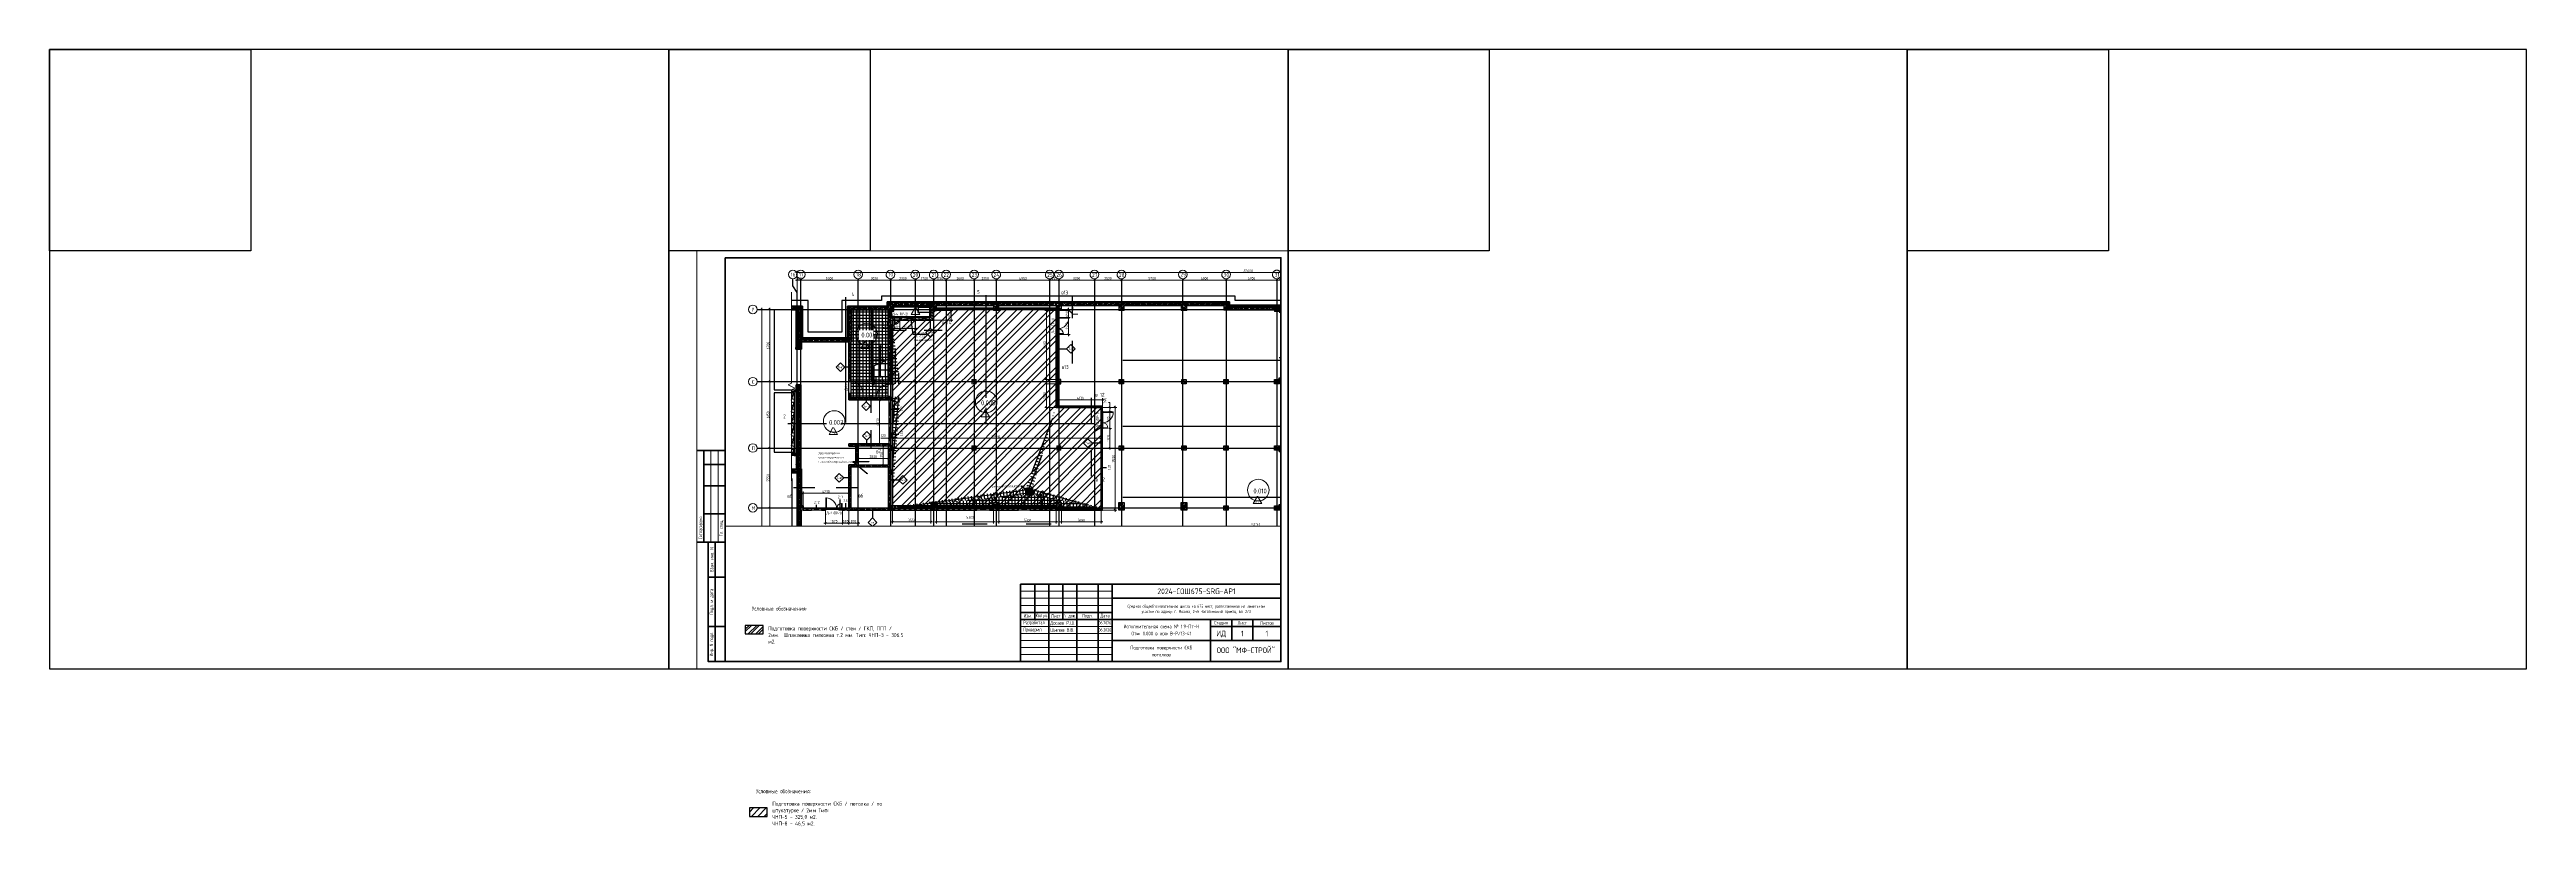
# Paper-space layout '1.9Шп5в' of a CAD drawing. Header units: millimetres. Extents: x -143 to 1617, y -112 to 440.
# The model-space entities are those that its viewports show. They can reach past a viewport. Long polylines and large blocks are cut down to what shows.
import ezdxf
from ezdxf.enums import TextEntityAlignment as Align

# ---------------------------------------------------------------- set-up
doc = ezdxf.new("R2018")
doc.units = ezdxf.units.MM
doc.linetypes.add('ADSK_Линия сетки', pattern=[2500, 2000, -250, 0, -250])
doc.linetypes.add('ADSK_Штриховая_ш3 п1_5', pattern=[22.5, 15, -7.5])
doc.layers.get('Defpoints').update_dxf_attribs({"color": 250})
for name, color, linetype, lineweight in [('2.5) Шпкл.  ЧНП-3', 80, 'Continuous', 60), ('A-ANNO-DIMS', 250, 'Continuous', 9), ('A-ANNO-NOTE', 250, 'Continuous', 9), ('A-AREA-BNDY', 7, 'Continuous', 5), ('A-AREA-IDEN', 250, 'Continuous', 9), ('A-DETL', 250, 'Continuous', 5), ('A-DETL-1', 250, 'Continuous', 53), ('A-DETL-GENF', 250, 'Continuous', 9), ('A-DETL-GENF-1', 250, 'Continuous', 5), ('A-DETL-THIN', 7, 'Continuous', 9), ('A-DOOR', 250, 'Continuous', 5), ('A-DOOR-1', 250, 'Continuous', 13), ('A-DOOR-FRAM', 250, 'Continuous', 5), ('A-DOOR-IDEN', 7, 'Continuous', 9), ('A-FLOR-IDEN', 7, 'Continuous', 9), ('A-GENM', 7, 'Continuous', 9), ('A-GENM-1', 250, 'Continuous', 5), ('A-GENM-2', 250, 'Continuous', 5), ('A-GENM-IDEN', 250, 'Continuous', 9), ('A-GLAZ', 250, 'Continuous', 5), ('A-GLAZ-IDEN', 7, 'Continuous', 9), ('A-WALL', 250, 'Continuous', 9), ('A-WALL-1', 250, 'Continuous', 50), ('A-WALL-2', 250, 'Continuous', 5), ('A-WALL-3', 250, 'Continuous', 13), ('A-WALL-IDEN', 7, 'Continuous', 9), ('G-ANNO-SYMB-3', 250, 'Continuous', 9), ('G-ANNO-TEXT', 250, 'Continuous', 9), ('I-WALL', 7, 'Continuous', 9), ('I-WALL-1', 250, 'Continuous', 5), ('S-COLS', 7, 'Continuous', 9), ('S-COLS-1', 250, 'Continuous', 5), ('S-COLS-2', 250, 'Continuous', 5), ('S-FNDN', 7, 'Continuous', 9), ('S-STRS-1', 250, 'Continuous', 5), ('S-STRS-MBND', 250, 'Continuous', 5), ('Верхние поручни', 7, 'Continuous', 5), ('Оси', 250, 'Continuous', 9), ('Оси-1', 250, 'ADSK_Линия сетки', 9)]:
    doc.layers.add(name, color=color, linetype=linetype, lineweight=lineweight)
for name, color, linetype, lineweight, true_color in [('A-AREA-1', 4, 'ADSK_Штриховая_ш3 п1_5', 25, 0x00ffff), ('A-FLOR-PATT-1', 7, 'Continuous', 5, 0xffffff), ('A-GLAZ-1', 7, 'Continuous', 5, 0x7f7f7f)]:
    doc.layers.add(name, color=color, linetype=linetype, lineweight=lineweight, true_color=true_color)
doc.styles.add('GOST Common', font='', dxfattribs={"width": 0.9, "height": 350})
doc.styles.add('GOST Common_1', font='', dxfattribs={"width": 0.9, "height": 250})
doc.styles.add('GOST Common_2', font='', dxfattribs={"width": 0.8, "height": 350})
doc.styles.add('ISOCPEUR', font='isocpeur.ttf', dxfattribs={"width": 0.8, "height": 100})
doc.styles.add('ISOCPEUR_1', font='isocpeur.ttf', dxfattribs={"width": 0.9, "height": 250})
doc.styles.add('ISOCPEUR_I', font='isocpeui.ttf', dxfattribs={"width": 0.9, "height": 12.5})
doc.styles.add('ISOCPEUR_I_1', font='ГОСТ тип А.ttf', dxfattribs={"height": 2500})
doc.styles.get("Standard").update_dxf_attribs({"font": 'ГОСТ тип А.ttf'})
doc.styles.add('А3', font='ГОСТ тип А.ttf')
doc.styles.add('СПДС', font='ГОСТ тип А.ttf', dxfattribs={"width": 0.9})
doc.styles.get('GOST Common').set_extended_font_data('GOST Common')
doc.styles.get('GOST Common_1').set_extended_font_data('GOST Common')
doc.styles.get('GOST Common_2').set_extended_font_data('GOST Common')
doc.dimstyles.new('ADSK_Основной_2_5_мм', dxfattribs={"dimscale": 304.8, "dimtxt": 0.824897, "dimasz": 0.463911, "dimexe": 0.492126, "dimexo": 0.001615, "dimgap": 0.098425, "dimtad": 1, "dimdec": 0, "dimlfac": 304.8, "dimdsep": 46, "dimtxsty": 'GOST Common_1', "dimblk1": 'OBLIQUE', "dimblk2": 'OBLIQUE', "dimsah": 1, "dimcen": 0.09, "dimdle": 0.492126, "dimazin": 0, "dimtfac": 1, "dimtdec": 4, "dimtix": 1, "dimtmove": 0, "dimatfit": 3, "dimfxl": 1, "dimtvp": 1, "dimtolj": 1, "dimtzin": 0, "dimlwd": 9, "dimlwe": 9, "dimarcsym": 2})
doc.dimstyles.new('ADSK_Основной_2_5_мм_1', dxfattribs={"dimscale": 304.8, "dimtxt": 0.824897, "dimasz": 0.463911, "dimexe": 0.492126, "dimexo": 0.001615, "dimgap": 0.098425, "dimtad": 1, "dimdec": 0, "dimlfac": 304.8, "dimdsep": 46, "dimtxsty": 'GOST Common_1', "dimblk1": 'OBLIQUE', "dimblk2": 'OBLIQUE', "dimsah": 1, "dimcen": 0.09, "dimdle": 0.492126, "dimazin": 0, "dimtfac": 1, "dimtdec": 4, "dimtix": 1, "dimtmove": 1, "dimatfit": 3, "dimfxl": 1, "dimtvp": 1, "dimtolj": 1, "dimtzin": 0, "dimlwd": 9, "dimlwe": 9, "dimarcsym": 2})
pattern_1 = [(0, (12755.58, 117197.27), (120.968, 69.841), [80.645, -161.29]), (120, (12755.58, 117197.27), (-120.96808, 69.84086), [80.645, -161.29]), (60, (12755.58, 117197.27), (-8e-05, 139.68186), [0, -161.29, 80.645, 0])]
pattern_2 = [(135, (12755.58, 117197.27), (-142.5612, -142.5612), []), (135, (12898.14, 117197.27), (-142.5612, -142.5612), [252.016, -50.403, 3.353, -47.05])]
pattern_3 = [(45, (12755.58, 117197.27), (-251.4472, 251.4472), []), (45, (12755.58, 117578.27), (-251.4472, 251.4472), [])]
pattern_4 = [(135, (1501.41, 124.685), (-14.14214, -14.14214), []), (225, (1501.41, 124.685), (14.14214, -14.14214), [])]
pattern_5 = [(45, (-621.384, 124.685), (-14.1421, 14.1421), []), (135, (-621.384, 124.685), (-14.1421, -14.1421), [])]
pattern_6 = [(135, (1701.41, 164.685), (-14.14214, -14.14214), []), (225, (1701.41, 164.685), (14.14214, -14.14214), [])]
pattern_7 = [(45, (-421.384, 164.685), (-14.1421, 14.1421), []), (135, (-421.384, 164.685), (-14.1421, -14.1421), [])]
pattern_8 = [(45, (12755.58, 117197.27), (-35.35534, 35.35534), []), (135, (12755.58, 117197.27), (-35.35534, -35.35534), [])]
pattern_9 = [(270, (88895.56, 169357.3), (600, 4e-14), []), (0, (88895.56, 169357.3), (0, 600), [])]
pattern_10 = [(135, (12755.58, 117197.27), (-141.42136, -141.42136), [])]
pattern_11 = [(135, (2048.911, 164.685), (-14.14214, -14.14214), []), (225, (2048.911, 164.685), (14.14214, -14.14214), [])]

# ---------------------------------------------------------------- blocks, each defined once
blk = doc.blocks.new('*U5958')
at = {"color": 4}
blk.add_lwpolyline([(-220, -220), (220, -220), (220, 220), (-220, 220)], close=True, dxfattribs=at)
at = {"color": 3}
blk.add_lwpolyline([(-220, 220), (-77, 220), (-77, 77), (-220, 77)], close=True, dxfattribs=at)
blk = doc.blocks.new('*U5960')
at = {"color": 0, "linetype": 'ByBlock', "lineweight": -2, "transparency": 16777216}
for p in [(0, 0), (440, 0), (880, 0), (1320, 0)]:
    blk.add_blockref('*U5958', p, dxfattribs=at)
blk = doc.blocks.new('*U4854')
at = {"lineweight": 0}
blk.add_lwpolyline([(-415, -5), (5, -5), (5, 292), (-415, 292)], close=True, dxfattribs=at)
at = {"color": 0, "linetype": 'Continuous', "lineweight": 50}
blk.add_lwpolyline([(-395, 287), (0, 287), (0, 0), (-395, 0)], close=True, dxfattribs=at)
at = {"lineweight": 35}
for points in [[(-395, 150), (-415, 150)], [(-410, 85), (-410, 150)], [(-395, 140), (-410, 140)], [(-395, 125), (-410, 125)], [(-395, 105), (-410, 105)], [(-395, 85), (-415, 85)], [(-395, 85), (-407, 85), (-407, 0), (-395, 0)], [(-402, 0), (-402, 85)], [(-395, 60), (-407, 60)], [(-175, 55), (-175, 30)], [(-165, 55), (-165, 0)], [(-155, 55), (-155, 30)], [(-145, 55), (-145, 0)], [(-130, 55), (-130, 0)], [(-120, 55), (-120, 0)], [(-120, 45), (0, 45)], [(-395, 25), (-407, 25)], [(-185, 35), (-120, 35)], [(-185, 30), (0, 30)], [(-50, 30), (-50, 0)], [(-50, 25), (0, 25)], [(-35, 30), (-35, 15)], [(-20, 30), (-20, 15)], [(-120, 15), (0, 15)]]:
    blk.add_lwpolyline(points, dxfattribs=at)
at = {"lineweight": 18}
for points in [[(-405, 85), (-405, 150)], [(-400, 85), (-400, 150)], [(-185, 50), (-120, 50)], [(-185, 45), (-120, 45)], [(-185, 40), (-120, 40)], [(-185, 25), (-120, 25)], [(-185, 20), (-120, 20)], [(-185, 15), (-120, 15)], [(-185, 10), (-120, 10)], [(-185, 5), (-120, 5)]]:
    blk.add_lwpolyline(points, dxfattribs=at)
at = {"lineweight": 35}
blk.add_lwpolyline([(-185, 0), (0, 0), (0, 55), (-185, 55)], close=True, dxfattribs=at)
at = {"lineweight": 0}
blk.add_lwpolyline([(0, -5), (5, -5), (5, 0)], dxfattribs=at)
at = {"lineweight": -2, "char_height": 2.5, "attachment_point": 5, "rotation": 90, "style": 'СПДС'}
for s, insert, width in [('Согласовано', (-412.5, 95), 19.991), ('Гл. спец.', (-397.5, 95), 19.991), ('Взам. инв. N', (-404.5, 72.5), 24.991), ('Подл. и дата', (-404.5, 42.5), 34.991), ('Инв. N подл.', (-404.5, 12.5), 24.991)]:
    blk.add_mtext(s, dxfattribs=dict(at, insert=insert, width=width))
at = {"insert": (-60.2, 37.2), "char_height": 2.2, "attachment_point": 5, "style": 'СПДС'}
blk.add_mtext_dynamic_manual_height_columns('Средняя общеобразовательная школа на 675 мест, расположенная на земельном\\P\\pxqc;участке по адресу: г. Москва, 2-й Нагатинский проезд, вл. 2/3', width=118.293, gutter_width=0, heights=[12.8], dxfattribs=at)
at = {"lineweight": -2, "char_height": 2.5, "style": 'СПДС'}
for s, insert, width, attachment_point in [('Разработал', (-183.1, 27.5), 17.953, 4), ('Проверил', (-183.1, 22.5), 17.953, 4), ('Изм.', (-180, 32.5), 10, 5), ('Кол.уч.', (-170, 32.5), 10, 5), ('Лист', (-160, 32.5), 10, 5), ('N док.', (-150, 32.5), 10, 5), ('Подп.', (-137.5, 32.5), 15, 5), ('Дата', (-125, 32.5), 10, 5), ('Стадия', (-42.5, 27.5), 15, 5), ('Лист', (-27.5, 27.5), 15, 5), ('Листов', (-10, 27.5), 20, 5)]:
    blk.add_mtext(s, dxfattribs=dict(at, insert=insert, width=width, attachment_point=attachment_point))
at = {"lineweight": 30, "width": 0.9, "flags": 104}
blk.add_attdef('ШАПКА', text='', height=3, dxfattribs=at).set_placement((-135, 281), align=Align.MIDDLE_CENTER)
at = {"style": 'СПДС'}
for tag, height, p in [('ШИФР_ПРОЕКТА', 4, (-60, 50)), ('НАИМЕНОВАНИЕ_ОБЪЕКТА2', 2.5, (-85, 20)), ('НАИМЕНОВАНИЕ_ОБЪЕКТА', 2.5, (-85, 25)), ('СТАДИЯ', 4, (-42.5, 20)), ('ЛИСТ_первый', 4, (-27.5, 20)), ('ЛИСТОВ', 4, (-10, 20)), ('НАИМЕНОВАНИЕ_ЧЕРТЕЖА2', 2.5, (-85, 5)), ('НАИМЕНОВАНИЕ_ЧЕРТЕЖА1', 2.5, (-85, 10)), ('ОРГАНИЗАЦИЯ_РАЗРАБОТЧИК1', 4, (-25, 8.1))]:
    blk.add_attdef(tag, text='', height=height, dxfattribs=at).set_placement(p, align=Align.MIDDLE_CENTER)
for tag, p in [('РАЗРАБОТЧИК', (-164, 27.5)), ('РУК.ГРУППЫ', (-164, 22.5))]:
    blk.add_attdef(tag, text='', height=2.5, dxfattribs=at).set_placement(p, align=Align.MIDDLE_LEFT)
at = {"style": 'СПДС', "width": 0.9}
for tag, p in [('ДАТА1', (-129.6, 26.4)), ('ДАТА2', (-129.6, 21.4))]:
    blk.add_attdef(tag, p, '', height=2.3, dxfattribs=at)
blk = doc.blocks.new('BSC_Колонна _Прямоугольная - 500x700-31359232-АР1_Маркировочный план подвала_ Блок 2_ 3')
at = {"layer": 'S-COLS-1'}
h = blk.add_hatch(dxfattribs=at)
h.set_pattern_fill('FP_4', color=256, style=0, pattern_type=2)
h.set_pattern_definition([(135, (-105000, -40125.02), (-142.56192, -142.56192), []), (135, (-104857.44, -40125.02), (-142.56192, -142.56192), [252.016, -50.403, 3.353, -47.05])])
h.paths.add_polyline_path([(-250, -350), (250, -350), (250, 350), (-250, 350)])
at = {"layer": 'S-COLS-2'}
for p, q in [((250, 350), (-250, 350)), ((-250, 350), (-250, -350)), ((250, -350), (250, 350)), ((-250, -350), (250, -350))]:
    blk.add_line(p, q, dxfattribs=at)
blk = doc.blocks.new('BSC_Колонна _Прямоугольная - 500x700-V1-АР1_Маркировочный план подвала_ Блок 2_ 3')
at = {"layer": 'S-COLS-1'}
h = blk.add_hatch(dxfattribs=at)
h.set_pattern_fill('FP_5', color=256, style=0, pattern_type=2)
h.set_pattern_definition([(135, (-105000, -58625), (-142.56192, -142.56192), []), (135, (-104857.44, -58625), (-142.56192, -142.56192), [252.016, -50.403, 3.353, -47.05])])
h.paths.add_polyline_path([(-250, -350), (250, -350), (250, 350), (-250, 350)])
at = {"layer": 'S-COLS-2'}
for p, q in [((250, 350), (-250, 350)), ((-250, 350), (-250, -350)), ((250, -350), (250, 350)), ((-250, -350), (250, -350))]:
    blk.add_line(p, q, dxfattribs=at)
blk = doc.blocks.new('Дверь_СКБ_2Ст - СОШ_Дв_1570_1550_x2100h _пр_ завертка-35617996-АР1_Маркировочный план подвала_ Блок 2_ 3')
at = {"layer": 'A-DOOR'}
h = blk.add_hatch(dxfattribs=at)
h.set_pattern_fill('FP_10', color=256, style=0, pattern_type=2)
h.set_pattern_definition(pattern_4)
h.paths.add_polyline_path([(797.5, 60), (787.5, 60), (787.5, -60), (797.5, -60)])
at = {"layer": 'A-DOOR-FRAM'}
h = blk.add_hatch(dxfattribs=at)
h.set_pattern_fill('FP_11', color=256, style=0, pattern_type=2)
h.set_pattern_definition(pattern_5)
h.paths.add_polyline_path([(-762.5, 60), (-772.5, 60), (-772.5, -60), (-762.5, -60)])
at = {"layer": 'A-DOOR'}
for centre, radius, start, end in [((-737.5, 60), 1000, 0, 90), ((762.5, 60), 500, 90, 180)]:
    blk.add_arc(centre, radius, start, end, dxfattribs=at)
at = {"layer": 'A-DOOR-1'}
for p, q in [((-737.5, 1060), (-737.5, 60)), ((-697.5, 1060), (-737.5, 1060)), ((-737.5, 60), (-697.5, 60)), ((-697.5, 60), (-697.5, 1060)), ((762.5, 560), (722.5, 560)), ((722.5, 560), (722.5, 60)), ((722.5, 60), (762.5, 60)), ((762.5, 60), (762.5, 560))]:
    blk.add_line(p, q, dxfattribs=at)
at = {"layer": 'A-DOOR-FRAM'}
for p, q in [((-747.5, 68), (-817.5, 68)), ((-817.5, 68), (-817.5, 60)), ((-817.5, 60), (-747.5, 60)), ((-762.5, 60), (-772.5, 60)), ((-772.5, 60), (-772.5, -60)), ((-737.5, 60), (-762.5, 60)), ((-762.5, 60), (-762.5, -20)), ((-762.5, -60), (-762.5, 60)), ((-747.5, 60), (-747.5, 68)), ((-737.5, 20), (-737.5, 60)), ((-727.5, 20), (-737.5, 20)), ((-727.5, -20), (-727.5, 20)), ((762.5, 20), (752.5, 20)), ((752.5, 20), (752.5, -20)), ((762.5, 60), (762.5, 20)), ((787.5, 60), (762.5, 60)), ((842.5, 68), (772.5, 68)), ((772.5, 68), (772.5, 60)), ((772.5, 60), (842.5, 60)), ((787.5, -20), (787.5, 60)), ((797.5, 60), (787.5, 60)), ((787.5, 60), (787.5, -60)), ((797.5, -60), (797.5, 60)), ((842.5, 60), (842.5, 68)), ((-747.5, -60), (-817.5, -60)), ((-817.5, -60), (-817.5, -68)), ((-817.5, -68), (-747.5, -68)), ((-772.5, -60), (-762.5, -60)), ((-762.5, -20), (-727.5, -20)), ((-747.5, -20), (-762.5, -20)), ((-762.5, -20), (-762.5, -60)), ((-762.5, -60), (-747.5, -60)), ((-747.5, -60), (-747.5, -20)), ((-747.5, -68), (-747.5, -60)), ((752.5, -20), (787.5, -20)), ((787.5, -20), (772.5, -20)), ((772.5, -20), (772.5, -60)), ((772.5, -60), (787.5, -60)), ((842.5, -60), (772.5, -60)), ((772.5, -60), (772.5, -68)), ((772.5, -68), (842.5, -68)), ((787.5, -60), (787.5, -20)), ((787.5, -60), (797.5, -60)), ((842.5, -68), (842.5, -60))]:
    blk.add_line(p, q, dxfattribs=at)
blk = doc.blocks.new('BSC_Колонна _Прямоугольная - 500x700-V3-АР1_Маркировочный план подвала_ Блок 2_ 3')
at = {"layer": 'S-COLS-1'}
h = blk.add_hatch(dxfattribs=at)
h.set_pattern_fill('FP_12', color=256, style=0, pattern_type=2)
h.set_pattern_definition([(135, (-99200, -40125.02), (-142.56192, -142.56192), []), (135, (-99057.44, -40125.02), (-142.56192, -142.56192), [252.016, -50.403, 3.353, -47.05])])
h.paths.add_polyline_path([(-250, -350), (250, -350), (250, 350), (-250, 350)])
at = {"layer": 'S-COLS-2'}
for p, q in [((250, 350), (-250, 350)), ((-250, 350), (-250, -350)), ((250, -350), (250, 350)), ((-250, -350), (250, -350))]:
    blk.add_line(p, q, dxfattribs=at)
blk = doc.blocks.new('BSC_Колонна _Прямоугольная - 500x700-V4-АР1_Маркировочный план подвала_ Блок 2_ 3')
at = {"layer": 'S-COLS-1'}
h = blk.add_hatch(dxfattribs=at)
h.set_pattern_fill('FP_13', color=256, style=0, pattern_type=2)
h.set_pattern_definition([(135, (-93400, -58625), (-142.56192, -142.56192), []), (135, (-93257.44, -58625), (-142.56192, -142.56192), [252.016, -50.403, 3.353, -47.05])])
h.paths.add_polyline_path([(-250, -350), (250, -350), (250, 350), (-250, 350)])
at = {"layer": 'S-COLS-2'}
for p, q in [((250, 350), (-250, 350)), ((-250, 350), (-250, -350)), ((250, -350), (250, 350)), ((-250, -350), (250, -350))]:
    blk.add_line(p, q, dxfattribs=at)
blk = doc.blocks.new('BSC_Колонна _Прямоугольная - 500x700-V5-АР1_Маркировочный план подвала_ Блок 2_ 3')
at = {"layer": 'S-COLS-1'}
h = blk.add_hatch(dxfattribs=at)
h.set_pattern_fill('FP_14', color=256, style=0, pattern_type=2)
h.set_pattern_definition([(135, (-99200, -58625), (-142.56192, -142.56192), []), (135, (-99057.44, -58625), (-142.56192, -142.56192), [252.016, -50.403, 3.353, -47.05])])
h.paths.add_polyline_path([(-250, -350), (250, -350), (250, 350), (-250, 350)])
at = {"layer": 'S-COLS-2'}
for p, q in [((250, 350), (-250, 350)), ((-250, 350), (-250, -350)), ((250, -350), (250, 350)), ((-250, -350), (250, -350))]:
    blk.add_line(p, q, dxfattribs=at)
blk = doc.blocks.new('Дверь_СКБ_1Ст_Внутренняя - СОШ_Д-1п_Дв_1200x2100h-31541112-АР1_Маркировочный план подвала_ Блок 2_ 3')
at = {"layer": 'A-DOOR'}
h = blk.add_hatch(dxfattribs=at)
h.set_pattern_fill('FP_8', color=256, style=0, pattern_type=2)
h.set_pattern_definition(pattern_6)
h.paths.add_polyline_path([(612.5, 100), (587.5, 100), (587.5, -100), (612.5, -100)])
at = {"layer": 'A-DOOR-FRAM'}
h = blk.add_hatch(dxfattribs=at)
h.set_pattern_fill('FP_9', color=256, style=0, pattern_type=2)
h.set_pattern_definition(pattern_7)
h.paths.add_polyline_path([(-562.5, 100), (-587.5, 100), (-587.5, -100), (-562.5, -100)])
at = {"layer": 'A-DOOR'}
blk.add_arc((562.5, 100), 1100, 90, 180, dxfattribs=at)
at = {"layer": 'A-DOOR-1'}
for p, q in [((562.5, 1200), (522.5, 1200)), ((522.5, 1200), (522.5, 100)), ((522.5, 100), (562.5, 100)), ((562.5, 100), (562.5, 1200))]:
    blk.add_line(p, q, dxfattribs=at)
at = {"layer": 'A-DOOR-FRAM'}
for p, q in [((-547.5, 108), (-617.5, 108)), ((-617.5, 108), (-617.5, 100)), ((-617.5, 100), (-547.5, 100)), ((-562.5, 100), (-587.5, 100)), ((-587.5, 100), (-587.5, -100)), ((-537.5, 100), (-562.5, 100)), ((-562.5, 100), (-562.5, 20)), ((-562.5, -100), (-562.5, 100)), ((-547.5, 100), (-562.5, 100)), ((-562.5, 100), (-562.5, 99)), ((-562.5, 99), (-547.5, 99)), ((-562.5, 20), (-527.5, 20)), ((-547.5, 20), (-562.5, 20)), ((-562.5, 20), (-562.5, -100)), ((-547.5, 100), (-547.5, 108)), ((-547.5, 99), (-547.5, 100)), ((-547.5, -100), (-547.5, 20)), ((-537.5, 60), (-537.5, 100)), ((-527.5, 60), (-537.5, 60)), ((-527.5, 20), (-527.5, 60)), ((562.5, 60), (552.5, 60)), ((552.5, 60), (552.5, 20)), ((552.5, 20), (587.5, 20)), ((562.5, 100), (562.5, 60)), ((587.5, 100), (562.5, 100)), ((642.5, 108), (572.5, 108)), ((572.5, 108), (572.5, 100)), ((587.5, 100), (572.5, 100)), ((572.5, 100), (572.5, 99)), ((572.5, 100), (642.5, 100)), ((572.5, 99), (587.5, 99)), ((587.5, 20), (572.5, 20)), ((572.5, 20), (572.5, -100)), ((587.5, 20), (587.5, 100)), ((612.5, 100), (587.5, 100)), ((587.5, 100), (587.5, -100)), ((587.5, 99), (587.5, 100)), ((587.5, -100), (587.5, 20)), ((612.5, -100), (612.5, 100)), ((642.5, 100), (642.5, 108)), ((-547.5, -100), (-617.5, -100)), ((-617.5, -100), (-617.5, -108)), ((-617.5, -108), (-547.5, -108)), ((-587.5, -100), (-562.5, -100)), ((-562.5, -100), (-547.5, -100)), ((-547.5, -108), (-547.5, -100)), ((572.5, -100), (587.5, -100)), ((642.5, -100), (572.5, -100)), ((572.5, -100), (572.5, -108)), ((572.5, -108), (642.5, -108)), ((587.5, -100), (612.5, -100)), ((642.5, -108), (642.5, -100))]:
    blk.add_line(p, q, dxfattribs=at)
blk = doc.blocks.new('Дверь_СКБ_2Ст - СОШ_Дв_1570_1550_x2100h _пр_ завертка-V7-АР1_Маркировочный план подвала_ Блок 2_ 3')
at = {"layer": 'A-DOOR'}
h = blk.add_hatch(dxfattribs=at)
h.set_pattern_fill('FP_10', color=256, style=0, pattern_type=2)
h.set_pattern_definition(pattern_4)
h.paths.add_polyline_path([(797.5, -60), (797.5, 60), (787.5, 60), (787.5, -60)])
at = {"layer": 'A-DOOR-FRAM'}
h = blk.add_hatch(dxfattribs=at)
h.set_pattern_fill('FP_11', color=256, style=0, pattern_type=2)
h.set_pattern_definition(pattern_5)
h.paths.add_polyline_path([(-762.5, -60), (-762.5, 60), (-772.5, 60), (-772.5, -60)])
at = {"layer": 'A-DOOR'}
for centre, radius, start, end in [((-737.5, 60), 1000, 0, 90), ((762.5, 60), 500, 90, 180)]:
    blk.add_arc(centre, radius, start, end, dxfattribs=at)
at = {"layer": 'A-DOOR-1'}
for p, q in [((-737.5, 1060), (-737.5, 60)), ((-697.5, 1060), (-737.5, 1060)), ((-737.5, 60), (-697.5, 60)), ((-697.5, 60), (-697.5, 1060)), ((762.5, 560), (722.5, 560)), ((722.5, 560), (722.5, 60)), ((727.5, 60), (762.5, 60)), ((762.5, 60), (762.5, 560))]:
    blk.add_line(p, q, dxfattribs=at)
at = {"layer": 'A-DOOR-FRAM'}
for p, q in [((-747.5, 68), (-817.5, 68)), ((-817.5, 68), (-817.5, 60)), ((-817.5, 60), (-747.5, 60)), ((-762.5, 60), (-772.5, 60)), ((-772.5, 60), (-772.5, -60)), ((-737.5, 60), (-762.5, 60)), ((-762.5, 60), (-762.5, -20)), ((-762.5, -60), (-762.5, 60)), ((-747.5, 60), (-747.5, 68)), ((-737.5, 20), (-737.5, 60)), ((-727.5, 20), (-737.5, 20)), ((-727.5, -20), (-727.5, 20)), ((762.5, 20), (752.5, 20)), ((752.5, 20), (752.5, -20)), ((762.5, 60), (762.5, 20)), ((787.5, 60), (762.5, 60)), ((842.5, 68), (772.5, 68)), ((772.5, 68), (772.5, 60)), ((772.5, 60), (842.5, 60)), ((787.5, -20), (787.5, 60)), ((797.5, 60), (787.5, 60)), ((787.5, 60), (787.5, -60)), ((797.5, -60), (797.5, 60)), ((842.5, 60), (842.5, 68)), ((-747.5, -60), (-817.5, -60)), ((-817.5, -60), (-817.5, -68)), ((-817.5, -68), (-747.5, -68)), ((-772.5, -60), (-762.5, -60)), ((-762.5, -20), (-727.5, -20)), ((-747.5, -20), (-762.5, -20)), ((-762.5, -20), (-762.5, -60)), ((-762.5, -60), (-747.5, -60)), ((-747.5, -60), (-747.5, -20)), ((-747.5, -68), (-747.5, -60)), ((752.5, -20), (787.5, -20)), ((787.5, -20), (772.5, -20)), ((772.5, -20), (772.5, -60)), ((772.5, -60), (787.5, -60)), ((842.5, -60), (772.5, -60)), ((772.5, -60), (772.5, -68)), ((772.5, -68), (842.5, -68)), ((787.5, -60), (787.5, -20)), ((787.5, -60), (797.5, -60)), ((842.5, -68), (842.5, -60))]:
    blk.add_line(p, q, dxfattribs=at)
blk = doc.blocks.new('BSC_Колонна _Прямоугольная - 500x700-V9-АР1_Маркировочный план подвала_ Блок 2_ 3')
at = {"layer": 'S-COLS-1'}
h = blk.add_hatch(dxfattribs=at)
h.set_pattern_fill('FP_16', color=256, style=0, pattern_type=2)
h.set_pattern_definition([(135, (-87600, -58625), (-142.56192, -142.56192), []), (135, (-87457.44, -58625), (-142.56192, -142.56192), [252.016, -50.403, 3.353, -47.05])])
h.paths.add_polyline_path([(-250, -350), (250, -350), (250, 350), (-250, 350)])
at = {"layer": 'S-COLS-2'}
for p, q in [((250, 350), (-250, 350)), ((-250, 350), (-250, -350)), ((250, -350), (250, 350)), ((-250, -350), (250, -350))]:
    blk.add_line(p, q, dxfattribs=at)
blk = doc.blocks.new('BSC_Колонна _Прямоугольная - 400x650-31280922-АР1_Маркировочный план подвала_ Блок 2_ 3')
at = {"layer": 'S-COLS-1'}
h = blk.add_hatch(dxfattribs=at)
h.set_pattern_fill('FP_18', color=256, style=0, pattern_type=2)
h.set_pattern_definition([(135, (-77795, -58650), (-142.5619, -142.5619), []), (135, (-77652.44, -58650), (-142.5619, -142.5619), [252.016, -50.403, 3.353, -47.05])])
h.paths.add_polyline_path([(-200, -325), (200, -325), (200, 325), (-200, 325), (-200, -4)])
at = {"layer": 'S-COLS-2'}
for p, q in [((200, 325), (-200, 325)), ((-200, 325), (-200, -325)), ((200, -325), (200, 325)), ((-200, -325), (200, -325))]:
    blk.add_line(p, q, dxfattribs=at)
blk = doc.blocks.new('BSC_Колонна _Прямоугольная - 400x400-V22-АР1_Маркировочный план подвала_ Блок 2_ 3')
at = {"layer": 'S-COLS-1'}
h = blk.add_hatch(dxfattribs=at)
h.set_pattern_fill('FP_32', color=256, style=0, pattern_type=2)
h.set_pattern_definition([(135, (-85550, -45525), (-142.5619, -142.5619), []), (135, (-85407.44, -45525), (-142.5619, -142.5619), [252.016, -50.403, 3.353, -47.05])])
h.paths.add_polyline_path([(-200, -200), (200, -200), (200, 200), (-200, 200), (-200, -52)])
at = {"layer": 'S-COLS-2'}
for p, q in [((200, 200), (-200, 200)), ((-200, 200), (-200, -200)), ((200, -200), (200, 200)), ((-200, -200), (200, -200))]:
    blk.add_line(p, q, dxfattribs=at)
blk = doc.blocks.new('BSC_Колонна _Прямоугольная - 400x400-V23-АР1_Маркировочный план подвала_ Блок 2_ 3')
at = {"layer": 'S-COLS-1'}
h = blk.add_hatch(dxfattribs=at)
h.set_pattern_fill('FP_33', color=256, style=0, pattern_type=2)
h.set_pattern_definition([(135, (-85550, -51675), (-142.5619, -142.5619), []), (135, (-85407.44, -51675), (-142.5619, -142.5619), [252.016, -50.403, 3.353, -47.05])])
h.paths.add_polyline_path([(-200, -200), (200, -200), (200, 200), (-200, 200)])
at = {"layer": 'S-COLS-2'}
for p, q in [((200, 200), (-200, 200)), ((-200, 200), (-200, -200)), ((200, -200), (200, 200)), ((-200, -200), (200, -200))]:
    blk.add_line(p, q, dxfattribs=at)
blk = doc.blocks.new('BSC_Колонна _Прямоугольная - 400x400-V30-АР1_Маркировочный план подвала_ Блок 2_ 3')
at = {"layer": 'S-COLS-1'}
h = blk.add_hatch(dxfattribs=at)
h.set_pattern_fill('FP_40', color=256, style=0, pattern_type=2)
h.set_pattern_definition([(135, (-104999.98, -45525), (-142.56192, -142.56192), []), (135, (-104857.42, -45525), (-142.56192, -142.56192), [252.016, -50.403, 3.353, -47.05])])
h.paths.add_polyline_path([(-200, -200), (200, -200), (200, 200), (-200, 200), (-200, -52)])
at = {"layer": 'S-COLS-2'}
for p, q in [((200, 200), (-200, 200)), ((-200, 200), (-200, -200)), ((200, -200), (200, 200)), ((-200, -200), (200, -200))]:
    blk.add_line(p, q, dxfattribs=at)
blk = doc.blocks.new('BSC_Колонна _Прямоугольная - 400x400-V31-АР1_Маркировочный план подвала_ Блок 2_ 3')
at = {"layer": 'S-COLS-1'}
h = blk.add_hatch(dxfattribs=at)
h.set_pattern_fill('FP_41', color=256, style=0, pattern_type=2)
h.set_pattern_definition([(135, (-69500, -39955), (-142.5619, -142.5619), []), (135, (-69357.44, -39955), (-142.5619, -142.5619), [252.016, -50.403, 3.353, -47.05])])
h.paths.add_polyline_path([(-200, -200), (200, -200), (200, 200), (-200, 200)])
at = {"layer": 'S-COLS-2'}
for p, q in [((200, 200), (-200, 200)), ((-200, 200), (-200, -200)), ((200, -200), (200, 200)), ((-200, -200), (200, -200))]:
    blk.add_line(p, q, dxfattribs=at)
blk = doc.blocks.new('BSC_Колонна _Прямоугольная - 400x400-V32-АР1_Маркировочный план подвала_ Блок 2_ 3')
at = {"layer": 'S-COLS-1'}
h = blk.add_hatch(dxfattribs=at)
h.set_pattern_fill('FP_42', color=256, style=0, pattern_type=2)
h.set_pattern_definition([(135, (-108900, -39975), (-142.56192, -142.56192), []), (135, (-108757.44, -39975), (-142.56192, -142.56192), [252.016, -50.403, 3.353, -47.05])])
h.paths.add_polyline_path([(-200, -200), (200, -200), (200, 200), (-200, 200)])
at = {"layer": 'S-COLS-2'}
for p, q in [((200, 200), (-200, 200)), ((-200, 200), (-200, -200)), ((200, -200), (200, 200)), ((-200, -200), (200, -200))]:
    blk.add_line(p, q, dxfattribs=at)
blk = doc.blocks.new('BSC_Колонна _Прямоугольная - 400x400-V45-АР1_Маркировочный план подвала_ Блок 2_ 3')
at = {"layer": 'S-COLS-1'}
h = blk.add_hatch(dxfattribs=at)
h.set_pattern_fill('FP_55', color=256, style=0, pattern_type=2)
h.set_pattern_definition([(135, (-99200, -51675), (-142.56192, -142.56192), []), (135, (-99057.44, -51675), (-142.56192, -142.56192), [252.016, -50.403, 3.353, -47.05])])
h.paths.add_polyline_path([(-200, -200), (200, -200), (200, 200), (-200, 200)])
at = {"layer": 'S-COLS-2'}
for p, q in [((200, 200), (-200, 200)), ((-200, 200), (-200, -200)), ((200, -200), (200, 200)), ((-200, -200), (200, -200))]:
    blk.add_line(p, q, dxfattribs=at)
blk = doc.blocks.new('BSC_Колонна _Прямоугольная - 400x400-V46-АР1_Маркировочный план подвала_ Блок 2_ 3')
at = {"layer": 'S-COLS-1'}
h = blk.add_hatch(dxfattribs=at)
h.set_pattern_fill('FP_56', color=256, style=0, pattern_type=2)
h.set_pattern_definition([(135, (-104999.98, -51675), (-142.56192, -142.56192), []), (135, (-104857.42, -51675), (-142.56192, -142.56192), [252.016, -50.403, 3.353, -47.05])])
h.paths.add_polyline_path([(-200, -200), (200, -200), (200, 200), (-200, 200)])
at = {"layer": 'S-COLS-2'}
for p, q in [((200, 200), (-200, 200)), ((-200, 200), (-200, -200)), ((200, -200), (200, 200)), ((-200, -200), (200, -200))]:
    blk.add_line(p, q, dxfattribs=at)
blk = doc.blocks.new('BSC_Колонна _Прямоугольная - 400x400-V48-АР1_Маркировочный план подвала_ Блок 2_ 3')
at = {"layer": 'S-COLS-1'}
h = blk.add_hatch(dxfattribs=at)
h.set_pattern_fill('FP_58', color=256, style=0, pattern_type=2)
h.set_pattern_definition([(135, (-114050, -39975), (-142.56192, -142.56192), []), (135, (-113907.44, -39975), (-142.56192, -142.56192), [252.016, -50.403, 3.353, -47.05])])
h.paths.add_polyline_path([(-200, -200), (200, -200), (200, 200), (-200, 200)])
at = {"layer": 'S-COLS-2'}
for p, q in [((200, 200), (-200, 200)), ((-200, 200), (-200, -200)), ((200, -200), (200, 200)), ((-200, -200), (200, -200))]:
    blk.add_line(p, q, dxfattribs=at)
blk = doc.blocks.new('BSC_Колонна _Прямоугольная - 400x400-V49-АР1_Маркировочный план подвала_ Блок 2_ 3')
at = {"layer": 'S-COLS-1'}
h = blk.add_hatch(dxfattribs=at)
h.set_pattern_fill('FP_59', color=256, style=0, pattern_type=2)
h.set_pattern_definition([(135, (-114050, -45525), (-142.56192, -142.56192), []), (135, (-113907.44, -45525), (-142.56192, -142.56192), [252.016, -50.403, 3.353, -47.05])])
h.paths.add_polyline_path([(-200, -200), (200, -200), (200, 200), (-200, 200), (-200, -52)])
at = {"layer": 'S-COLS-2'}
for p, q in [((200, 200), (-200, 200)), ((-200, 200), (-200, -200)), ((200, -200), (200, 200)), ((-200, -200), (200, -200))]:
    blk.add_line(p, q, dxfattribs=at)
blk = doc.blocks.new('BSC_Колонна _Прямоугольная - 400x400-V59-АР1_Маркировочный план подвала_ Блок 2_ 3')
at = {"layer": 'S-COLS-1'}
h = blk.add_hatch(dxfattribs=at)
h.set_pattern_fill('FP_69', color=256, style=0, pattern_type=2)
h.set_pattern_definition([(135, (-114050, -51675), (-142.56192, -142.56192), []), (135, (-113907.44, -51675), (-142.56192, -142.56192), [252.016, -50.403, 3.353, -47.05])])
h.paths.add_polyline_path([(-200, -200), (200, -200), (200, 200), (-200, 200)])
at = {"layer": 'S-COLS-2'}
for p, q in [((200, 200), (-200, 200)), ((-200, 200), (-200, -200)), ((200, -200), (200, 200)), ((-200, -200), (200, -200))]:
    blk.add_line(p, q, dxfattribs=at)
blk = doc.blocks.new('BSC_Колонна _Прямоугольная - 400x400-V63-АР1_Маркировочный план подвала_ Блок 2_ 3')
at = {"layer": 'S-COLS-1'}
h = blk.add_hatch(dxfattribs=at)
h.set_pattern_fill('FP_73', color=256, style=0, pattern_type=2)
h.set_pattern_definition([(135, (-113600, -39975), (-142.56192, -142.56192), []), (135, (-113457.44, -39975), (-142.56192, -142.56192), [252.016, -50.403, 3.353, -47.05])])
h.paths.add_polyline_path([(-200, -200), (200, -200), (200, 200), (-200, 200)])
at = {"layer": 'S-COLS-2'}
for p, q in [((200, 200), (-200, 200)), ((-200, 200), (-200, -200)), ((200, -200), (200, 200)), ((-200, -200), (200, -200))]:
    blk.add_line(p, q, dxfattribs=at)
blk = doc.blocks.new('BSC_Колонна _Прямоугольная - 400x400-V64-АР1_Маркировочный план подвала_ Блок 2_ 3')
at = {"layer": 'S-COLS-1'}
h = blk.add_hatch(dxfattribs=at)
h.set_pattern_fill('FP_74', color=256, style=0, pattern_type=2)
h.set_pattern_definition([(135, (-113600, -45525), (-142.56192, -142.56192), []), (135, (-113457.44, -45525), (-142.56192, -142.56192), [252.016, -50.403, 3.353, -47.05])])
h.paths.add_polyline_path([(-200, -200), (200, -200), (200, 200), (-200, 200), (-200, -52)])
at = {"layer": 'S-COLS-2'}
for p, q in [((200, 200), (-200, 200)), ((-200, 200), (-200, -200)), ((200, -200), (200, 200)), ((-200, -200), (200, -200))]:
    blk.add_line(p, q, dxfattribs=at)
blk = doc.blocks.new('BSC_Колонна _Прямоугольная - 400x400-V66-АР1_Маркировочный план подвала_ Блок 2_ 3')
at = {"layer": 'S-COLS-1'}
h = blk.add_hatch(dxfattribs=at)
h.set_pattern_fill('FP_76', color=256, style=0, pattern_type=2)
h.set_pattern_definition([(135, (-113600, -51675), (-142.56192, -142.56192), []), (135, (-113457.44, -51675), (-142.56192, -142.56192), [252.016, -50.403, 3.353, -47.05])])
h.paths.add_polyline_path([(-200, -200), (200, -200), (200, 200), (-200, 200)])
at = {"layer": 'S-COLS-2'}
for p, q in [((200, 200), (-200, 200)), ((-200, 200), (-200, -200)), ((200, -200), (200, 200)), ((-200, -200), (200, -200))]:
    blk.add_line(p, q, dxfattribs=at)
blk = doc.blocks.new('BSC_Колонна _Прямоугольная - 400x400-V67-АР1_Маркировочный план подвала_ Блок 2_ 3')
at = {"layer": 'S-COLS-1'}
h = blk.add_hatch(dxfattribs=at)
h.set_pattern_fill('FP_77', color=256, style=0, pattern_type=2)
h.set_pattern_definition([(135, (-113600, -58375), (-142.56192, -142.56192), []), (135, (-113457.44, -58375), (-142.56192, -142.56192), [252.016, -50.403, 3.353, -47.05])])
h.paths.add_polyline_path([(-200, -200), (200, -200), (200, 200), (-200, 200)])
at = {"layer": 'S-COLS-2'}
for p, q in [((200, 200), (-200, 200)), ((-200, 200), (-200, -200)), ((200, -200), (200, 200)), ((-200, -200), (200, -200))]:
    blk.add_line(p, q, dxfattribs=at)
blk = doc.blocks.new('BSC_Колонна _Прямоугольная - 400x400-V69-АР1_Маркировочный план подвала_ Блок 2_ 3')
at = {"layer": 'S-COLS-1'}
h = blk.add_hatch(dxfattribs=at)
h.set_pattern_fill('FP_79', color=256, style=0, pattern_type=2)
h.set_pattern_definition([(135, (-108900, -45525), (-142.56192, -142.56192), []), (135, (-108757.44, -45525), (-142.56192, -142.56192), [252.016, -50.403, 3.353, -47.05])])
h.paths.add_polyline_path([(-200, -200), (200, -200), (200, 200), (-200, 200), (-200, -52)])
at = {"layer": 'S-COLS-2'}
for p, q in [((200, 200), (-200, 200)), ((-200, 200), (-200, -200)), ((200, -200), (200, 200)), ((-200, -200), (200, -200))]:
    blk.add_line(p, q, dxfattribs=at)
blk = doc.blocks.new('BSC_Колонна _Прямоугольная - 400x400-V70-АР1_Маркировочный план подвала_ Блок 2_ 3')
at = {"layer": 'S-COLS-1'}
h = blk.add_hatch(dxfattribs=at)
h.set_pattern_fill('FP_80', color=256, style=0, pattern_type=2)
h.set_pattern_definition([(135, (-108900, -51675), (-142.56192, -142.56192), []), (135, (-108757.44, -51675), (-142.56192, -142.56192), [252.016, -50.403, 3.353, -47.05])])
h.paths.add_polyline_path([(-200, -200), (200, -200), (200, 200), (-200, 200)])
at = {"layer": 'S-COLS-2'}
for p, q in [((200, 200), (-200, 200)), ((-200, 200), (-200, -200)), ((200, -200), (200, 200)), ((-200, -200), (200, -200))]:
    blk.add_line(p, q, dxfattribs=at)
blk = doc.blocks.new('BSC_Колонна _Прямоугольная - 400x400-V94-АР1_Маркировочный план подвала_ Блок 2_ 3')
at = {"layer": 'S-COLS-1'}
h = blk.add_hatch(dxfattribs=at)
h.set_pattern_fill('FP_104', color=256, style=0, pattern_type=2)
h.set_pattern_definition([(135, (-93400, -45525), (-142.5619, -142.5619), []), (135, (-93257.44, -45525), (-142.5619, -142.5619), [252.016, -50.403, 3.353, -47.05])])
h.paths.add_polyline_path([(-200, -200), (200, -200), (200, 200), (-200, 200), (-200, -52)])
at = {"layer": 'S-COLS-2'}
for p, q in [((200, 200), (-200, 200)), ((-200, 200), (-200, -200)), ((200, -200), (200, 200)), ((-200, -200), (200, -200))]:
    blk.add_line(p, q, dxfattribs=at)
blk = doc.blocks.new('BSC_Колонна _Прямоугольная - 400x400-V95-АР1_Маркировочный план подвала_ Блок 2_ 3')
at = {"layer": 'S-COLS-1'}
h = blk.add_hatch(dxfattribs=at)
h.set_pattern_fill('FP_105', color=256, style=0, pattern_type=2)
h.set_pattern_definition([(135, (-99200, -45525), (-142.56192, -142.56192), []), (135, (-99057.44, -45525), (-142.56192, -142.56192), [252.016, -50.403, 3.353, -47.05])])
h.paths.add_polyline_path([(-200, -200), (200, -200), (200, 200), (-200, 200), (-200, -52)])
at = {"layer": 'S-COLS-2'}
for p, q in [((200, 200), (-200, 200)), ((-200, 200), (-200, -200)), ((200, -200), (200, 200)), ((-200, -200), (200, -200))]:
    blk.add_line(p, q, dxfattribs=at)
blk = doc.blocks.new('Дверь_СКБ_1Ст_Внутренняя - СОШ_Д-1л_Дв_1200x2100h_пр-32805419-АР1_Маркировочный план подвала_ Блок 2_ 3')
at = {"layer": 'A-DOOR'}
h = blk.add_hatch(dxfattribs=at)
h.set_pattern_fill('FP_8', color=256, style=0, pattern_type=2)
h.set_pattern_definition(pattern_6)
h.paths.add_polyline_path([(587.5, -100), (612.5, -100), (612.5, 100), (587.5, 100)])
at = {"layer": 'A-DOOR-FRAM'}
h = blk.add_hatch(dxfattribs=at)
h.set_pattern_fill('FP_9', color=256, style=0, pattern_type=2)
h.set_pattern_definition(pattern_7)
h.paths.add_polyline_path([(-587.5, -100), (-562.5, -100), (-562.5, 100), (-587.5, 100)])
at = {"layer": 'A-DOOR'}
blk.add_arc((-537.5, 100), 1100, 360, 90, dxfattribs=at)
at = {"layer": 'A-DOOR-1'}
for p, q in [((-537.5, 1200), (-537.5, 100)), ((-497.5, 1200), (-537.5, 1200)), ((-537.5, 100), (-497.5, 100)), ((-497.5, 100), (-497.5, 1200))]:
    blk.add_line(p, q, dxfattribs=at)
at = {"layer": 'A-DOOR-FRAM'}
for p, q in [((-547.5, 108), (-617.5, 108)), ((-617.5, 108), (-617.5, 100)), ((-617.5, 100), (-547.5, 100)), ((-562.5, 100), (-587.5, 100)), ((-587.5, 100), (-587.5, -100)), ((-537.5, 100), (-562.5, 100)), ((-562.5, 100), (-562.5, 20)), ((-562.5, -100), (-562.5, 100)), ((-547.5, 100), (-562.5, 100)), ((-562.5, 100), (-562.5, 99)), ((-562.5, 99), (-547.5, 99)), ((-562.5, 20), (-527.5, 20)), ((-547.5, 20), (-562.5, 20)), ((-562.5, 20), (-562.5, -100)), ((-547.5, 100), (-547.5, 108)), ((-547.5, 99), (-547.5, 100)), ((-547.5, -100), (-547.5, 20)), ((-537.5, 60), (-537.5, 100)), ((-527.5, 60), (-537.5, 60)), ((-527.5, 20), (-527.5, 60)), ((562.5, 60), (552.5, 60)), ((552.5, 60), (552.5, 20)), ((552.5, 20), (587.5, 20)), ((562.5, 100), (562.5, 60)), ((587.5, 100), (562.5, 100)), ((642.5, 108), (572.5, 108)), ((572.5, 108), (572.5, 100)), ((587.5, 100), (572.5, 100)), ((572.5, 100), (572.5, 99)), ((572.5, 100), (642.5, 100)), ((572.5, 99), (587.5, 99)), ((587.5, 20), (572.5, 20)), ((572.5, 20), (572.5, -100)), ((587.5, 20), (587.5, 100)), ((612.5, 100), (587.5, 100)), ((587.5, 100), (587.5, -100)), ((587.5, 99), (587.5, 100)), ((587.5, -100), (587.5, 20)), ((612.5, -100), (612.5, 100)), ((642.5, 100), (642.5, 108)), ((-547.5, -100), (-617.5, -100)), ((-617.5, -100), (-617.5, -108)), ((-617.5, -108), (-547.5, -108)), ((-587.5, -100), (-562.5, -100)), ((-562.5, -100), (-547.5, -100)), ((-547.5, -108), (-547.5, -100)), ((572.5, -100), (587.5, -100)), ((642.5, -100), (572.5, -100)), ((572.5, -100), (572.5, -108)), ((572.5, -108), (642.5, -108)), ((587.5, -100), (612.5, -100)), ((642.5, -108), (642.5, -100))]:
    blk.add_line(p, q, dxfattribs=at)
blk = doc.blocks.new('_Wn_-As_OpeningMEP_wall__Rectangular - _Wn_-As_OpeningMEP_wall__Rectangular-40868531-АР1_Маркировочный план подвала_ Блок 2_ 3')
at = {"layer": 'A-DETL-GENF'}
for p, q in [((460, 60), (-460, 60)), ((-460, 60), (-460, -60)), ((460, -60), (460, 60)), ((-460, -60), (460, -60))]:
    blk.add_line(p, q, dxfattribs=at)
at = {"layer": 'A-DETL-GENF-1'}
for p, q in [((460, -60), (-460, 60)), ((460, 60), (-460, -60)), ((-460, 60), (-460, -60)), ((460, -60), (460, 60))]:
    blk.add_line(p, q, dxfattribs=at)
blk = doc.blocks.new('_Wn_-As_OpeningMEP_wall__Rectangular - _Wn_-As_OpeningMEP_wall__Rectangular-40489481-АР1_Маркировочный план подвала_ Блок 2_ 3')
at = {"layer": 'A-DETL-GENF'}
for p, q in [((865, 60), (-865, 60)), ((-865, 60), (-865, -60)), ((865, -60), (865, 60)), ((-865, -60), (865, -60))]:
    blk.add_line(p, q, dxfattribs=at)
at = {"layer": 'A-DETL-GENF-1'}
for p, q in [((865, -60), (-865, 60)), ((865, 60), (-865, -60)), ((-865, 60), (-865, -60)), ((865, -60), (865, 60))]:
    blk.add_line(p, q, dxfattribs=at)
blk = doc.blocks.new('_Wn_-As_OpeningMEP_wall__Rectangular - _Wn_-As_OpeningMEP_wall__Rectangular-40489480-АР1_Маркировочный план подвала_ Блок 2_ 3')
at = {"layer": 'A-DETL-GENF'}
for p, q in [((915, 60), (-915, 60)), ((-915, 60), (-915, -60)), ((915, -60), (915, 60)), ((-915, -60), (915, -60))]:
    blk.add_line(p, q, dxfattribs=at)
at = {"layer": 'A-DETL-GENF-1'}
for p, q in [((915, -60), (-915, 60)), ((915, 60), (-915, -60)), ((-915, 60), (-915, -60)), ((915, -60), (915, 60))]:
    blk.add_line(p, q, dxfattribs=at)
blk = doc.blocks.new('_Wn_-As_OpeningMEP_wall__Rectangular - _Wn_-As_OpeningMEP_wall__Rectangular-32769600-АР1_Маркировочный план подвала_ Блок 2_ 3')
at = {"layer": 'A-DETL-GENF'}
for p, q in [((265, 60), (-265, 60)), ((-265, 60), (-265, -60)), ((265, -60), (265, 60)), ((-265, -60), (265, -60))]:
    blk.add_line(p, q, dxfattribs=at)
at = {"layer": 'A-DETL-GENF-1'}
for p, q in [((265, -60), (-265, 60)), ((265, 60), (-265, -60)), ((-265, 60), (-265, -60)), ((265, -60), (265, 60))]:
    blk.add_line(p, q, dxfattribs=at)
blk = doc.blocks.new('_Wn_-As_OpeningMEP_wall__Rectangular - _Wn_-As_OpeningMEP_wall__Rectangular-32338682-АР1_Маркировочный план подвала_ Блок 2_ 3')
at = {"layer": 'A-DETL-GENF'}
for p, q in [((135, 60), (-135, 60)), ((-135, 60), (-135, -60)), ((135, -60), (135, 60)), ((-135, -60), (135, -60))]:
    blk.add_line(p, q, dxfattribs=at)
at = {"layer": 'A-DETL-GENF-1'}
for p, q in [((135, -60), (-135, 60)), ((135, 60), (-135, -60)), ((-135, 60), (-135, -60)), ((135, -60), (135, 60))]:
    blk.add_line(p, q, dxfattribs=at)
blk = doc.blocks.new('_Wn_-As_OpeningMEP_wall__Rectangular - _Wn_-As_OpeningMEP_wall__Rectangular-35396648-АР1_Маркировочный план подвала_ Блок 2_ 3')
at = {"layer": 'A-DETL-GENF'}
for p, q in [((135, 60), (-135, 60)), ((-135, 60), (-135, -60)), ((135, -60), (135, 60)), ((-135, -60), (135, -60))]:
    blk.add_line(p, q, dxfattribs=at)
at = {"layer": 'A-DETL-GENF-1'}
for p, q in [((135, -60), (-135, 60)), ((135, 60), (-135, -60)), ((-135, 60), (-135, -60)), ((135, -60), (135, 60))]:
    blk.add_line(p, q, dxfattribs=at)
blk = doc.blocks.new('ADSK_КолоннаНесущая_Швеллер_Гнутый_ГОСТ 8278-83 - 140х60х5_таб_1-32331390-АР1_Маркировочный план подвала_ Блок 2_ 3')
at = {"layer": 'S-COLS-2'}
for p, q in [((43.8, 70), (-4.2, 70)), ((-4.2, 65), (43.8, 65)), ((43.8, 65), (43.8, 70)), ((43.8, -65), (-4.2, -65)), ((-4.2, -70), (43.8, -70)), ((43.8, -70), (43.8, -65))]:
    blk.add_line(p, q, dxfattribs=at)
for centre, radius, start, end in [((-4.2, 58), 12, 90, 169.393398), ((-4.2, 58), 7, 90, 180), ((-4.2, -58), 12, 190.606602, 270), ((-4.2, -58), 7, 180, 270)]:
    blk.add_arc(centre, radius, start, end, dxfattribs=at)
blk = doc.blocks.new('_Wn_-As_OpeningMEP_wall__Rectangular - _Wn_-As_OpeningMEP_wall__Rectangular-32777925-АР1_Маркировочный план подвала_ Блок 2_ 3')
at = {"layer": 'A-DETL-GENF'}
for p, q in [((525, 60), (-525, 60)), ((-525, 60), (-525, -60)), ((525, -60), (525, 60)), ((-525, -60), (525, -60))]:
    blk.add_line(p, q, dxfattribs=at)
at = {"layer": 'A-DETL-GENF-1'}
for p, q in [((525, -60), (-525, 60)), ((525, 60), (-525, -60)), ((-525, 60), (-525, -60)), ((525, -60), (525, 60))]:
    blk.add_line(p, q, dxfattribs=at)
blk = doc.blocks.new('_Wn_-As_OpeningMEP_wall__Rectangular - _Wn_-As_OpeningMEP_wall__Rectangular-35396645-АР1_Маркировочный план подвала_ Блок 2_ 3')
at = {"layer": 'A-DETL-GENF'}
for p, q in [((585, 60), (-585, 60)), ((-585, 60), (-585, -60)), ((585, -60), (585, 60)), ((-585, -60), (585, -60))]:
    blk.add_line(p, q, dxfattribs=at)
at = {"layer": 'A-DETL-GENF-1'}
for p, q in [((585, -60), (-585, 60)), ((585, 60), (-585, -60)), ((-585, 60), (-585, -60)), ((585, -60), (585, 60))]:
    blk.add_line(p, q, dxfattribs=at)
blk = doc.blocks.new('Дверь_СКБ_1Ст - СОШ_Дв_500x1250h_форкамеры-32518883-АР1_Маркировочный план подвала_ Блок 2_ 3')
at = {"layer": 'A-DOOR'}
h = blk.add_hatch(dxfattribs=at)
h.set_pattern_fill('FP_160', color=256, style=0, pattern_type=2)
h.set_pattern_definition(pattern_11)
h.paths.add_polyline_path([(265, 100), (240, 100), (240, 20), (265, 20)])
at = {"layer": 'A-DOOR-FRAM'}
h = blk.add_hatch(dxfattribs=at)
h.set_pattern_fill('FP_161', color=256, style=0, pattern_type=2)
h.set_pattern_definition([(45, (-73.884, 164.685), (-14.1421, 14.1421), []), (135, (-73.884, 164.685), (-14.1421, -14.1421), [])])
h.paths.add_polyline_path([(-215, 100), (-240, 100), (-240, 20), (-215, 20)])
at = {"layer": 'A-DOOR'}
blk.add_arc((215, 100), 405, 90, 180, dxfattribs=at)
at = {"layer": 'A-DOOR-1'}
for p, q in [((215, 505), (175, 505)), ((175, 505), (175, 100)), ((175, 100), (215, 100)), ((215, 100), (215, 505))]:
    blk.add_line(p, q, dxfattribs=at)
at = {"layer": 'A-DOOR-FRAM'}
for p, q in [((-215, 100), (-240, 100)), ((-240, 100), (-240, 20)), ((-240, 20), (-215, 20)), ((-190, 100), (-215, 100)), ((-215, 100), (-215, 20)), ((-215, 20), (-215, 100)), ((-215, 20), (-180, 20)), ((-190, 60), (-190, 100)), ((-180, 60), (-190, 60)), ((-180, 20), (-180, 60)), ((215, 60), (205, 60)), ((205, 60), (205, 20)), ((205, 20), (240, 20)), ((215, 100), (215, 60)), ((240, 100), (215, 100)), ((240, 20), (240, 100)), ((265, 100), (240, 100)), ((240, 100), (240, 20)), ((240, 20), (265, 20)), ((265, 20), (265, 100))]:
    blk.add_line(p, q, dxfattribs=at)
blk = doc.blocks.new('Дверь_СКБ_1Ст - СОШ_Дв_500x1250h_форкамеры-V105-АР1_Маркировочный план подвала_ Блок 2_ 3')
at = {"layer": 'A-DOOR'}
h = blk.add_hatch(dxfattribs=at)
h.set_pattern_fill('FP_160', color=256, style=0, pattern_type=2)
h.set_pattern_definition(pattern_11)
h.paths.add_polyline_path([(265, 20), (265, 100), (240, 100), (240, 20)])
blk.add_arc((215, 100), 405, 90, 120.28385, dxfattribs=at)
at = {"layer": 'A-DOOR-1'}
for p, q in [((215, 505), (175, 505)), ((175, 505), (175, 100)), ((175, 100), (215, 100)), ((215, 100), (215, 505))]:
    blk.add_line(p, q, dxfattribs=at)
at = {"layer": 'A-DOOR-FRAM'}
for p, q in [((215, 60), (205, 60)), ((205, 60), (205, 20)), ((205, 20), (240, 20)), ((215, 100), (215, 60)), ((240, 100), (215, 100)), ((240, 20), (240, 100)), ((265, 100), (240, 100)), ((240, 100), (240, 20)), ((240, 20), (265, 20)), ((265, 20), (265, 100))]:
    blk.add_line(p, q, dxfattribs=at)
blk = doc.blocks.new('Ом_Перемычка из уголков - A4-0_505 100x63x6-34159454-АР1_Маркировочный план подвала_ Блок 2_ 3')
at = {"layer": 'A-GENM-2'}
blk.add_line((-327, 0), (126, 0), dxfattribs=at)
blk = doc.blocks.new('Ом_Перемычка из уголков - A1-1_57 63x100x6-34134793-АР1_Маркировочный план подвала_ Блок 2_ 3')
at = {"layer": 'A-GENM-2'}
for p, q in [((-910, 0), (-660, 0)), ((-615, 0), (570, 0)), ((840, 0), (865, 0)), ((910, 0), (1090, 0))]:
    blk.add_line(p, q, dxfattribs=at)
blk = doc.blocks.new('Ом_Перемычка из уголков - A1-1_57 63x100x6-34134792-АР1_Маркировочный план подвала_ Блок 2_ 3')
at = {"layer": 'A-GENM-2'}
for p, q in [((-910, 0), (-660, 0)), ((-615, 0), (865, 0)), ((910, 0), (1160, 0))]:
    blk.add_line(p, q, dxfattribs=at)
blk = doc.blocks.new('Ом_Перемычка из уголков - A1-1_57 63x100x6-V106-АР1_Маркировочный план подвала_ Блок 2_ 3')
at = {"layer": 'A-GENM-2'}
for p, q in [((-910, 0), (-660, 0)), ((-615, 0), (865, 0)), ((910, 0), (1160, 0))]:
    blk.add_line(p, q, dxfattribs=at)
blk = doc.blocks.new('230_Приямок стенки вертикально _Фунд_Плита_ - 230_Приямок стенки вертикально _Фунд_Плита_-V111-АР1_Маркировочный план подвала_ Блок 2_ 3')
at = {"layer": 'S-FNDN'}
for p, q in [((-242, -125), (-198, 5)), ((-186, 41), (-150, 150)), ((-150, 150), (-143, 152)), ((-132, 156), (-88, 171)), ((-77, 174), (-33, 189)), ((-22, 193), (22, 207)), ((33, 211), (77, 226)), ((88, 229), (131, 244)), ((143, 248), (187, 262)), ((198, 266), (242, 281)), ((253, 284), (255, 285)), ((-285, -255), (-253, -160))]:
    blk.add_line(p, q, dxfattribs=at)
blk = doc.blocks.new('ADSK_КолоннаНесущая_Швеллер_Гнутый_ГОСТ 8278-83 - 140х60х5_таб_1-V103-АР1_Маркировочный план подвала_ Блок 2_ 3')
at = {"layer": 'S-COLS-2'}
for p, q in [((-16.2, 58), (-16.2, -58)), ((-11.2, -58), (-11.2, 58)), ((43.8, 70), (-4.2, 70)), ((-4.2, 65), (43.8, 65)), ((43.8, 65), (43.8, 70)), ((43.8, -65), (-4.2, -65)), ((-4.2, -70), (43.8, -70)), ((43.8, -70), (43.8, -65))]:
    blk.add_line(p, q, dxfattribs=at)
for centre, radius, start, end in [((-4.2, 58), 12, 90, 180), ((-4.2, 58), 7, 90, 180), ((-4.2, -58), 12, 180, 270), ((-4.2, -58), 7, 180, 270)]:
    blk.add_arc(centre, radius, start, end, dxfattribs=at)
blk = doc.blocks.new('ADSK_КолоннаНесущая_Швеллер_Гнутый_ГОСТ 8278-83 - 140х60х5_таб_1-32823743-АР1_Маркировочный план подвала_ Блок 2_ 3')
at = {"layer": 'S-COLS-2'}
for p, q in [((43.8, 70), (-4.2, 70)), ((-4.2, 65), (43.8, 65)), ((43.8, 65), (43.8, 70)), ((43.8, -65), (-4.2, -65)), ((-4.2, -70), (43.8, -70)), ((43.8, -70), (43.8, -65))]:
    blk.add_line(p, q, dxfattribs=at)
for centre, radius, start, end in [((-4.2, 58), 12, 90, 169.393398), ((-4.2, 58), 7, 90, 180), ((-4.2, -58), 12, 190.606602, 270), ((-4.2, -58), 7, 180, 270)]:
    blk.add_arc(centre, radius, start, end, dxfattribs=at)
blk = doc.blocks.new('230_Приямок стенки вертикально _Фунд_Плита_ - 230_Приямок стенки вертикально _Фунд_Плита_-32143332-АР1_Маркировочный план подвала_ Блок 2_ 3')
at = {"layer": 'S-FNDN'}
for p, q in [((-242, -125), (-198, 5)), ((-186, 41), (-150, 150)), ((-150, 150), (-143, 152)), ((-132, 156), (-88, 171)), ((-77, 174), (-33, 189)), ((-22, 193), (22, 207)), ((33, 211), (77, 226)), ((88, 229), (132, 244)), ((143, 248), (187, 262)), ((198, 266), (242, 281)), ((253, 284), (255, 285)), ((-285, -255), (-253, -160))]:
    blk.add_line(p, q, dxfattribs=at)
blk = doc.blocks.new('ADSK_КолоннаНесущая_Швеллер_Гнутый_ГОСТ 8278-83 - 200х50х4_таб_1 2-32855868-АР1_Маркировочный план подвала_ Блок 2_ 3')
at = {"layer": 'S-COLS-2'}
for p, q in [((39.9, 100), (-0.1, 100)), ((-0.1, 96), (39.9, 96)), ((39.9, 96), (39.9, 100)), ((39.9, -96), (-0.1, -96)), ((-0.1, -100), (39.9, -100)), ((39.9, -100), (39.9, -96))]:
    blk.add_line(p, q, dxfattribs=at)
for centre, radius, start, end in [((-0.1, 90), 10, 90, 128.183766), ((-0.1, 90), 6, 90, 180), ((-0.1, -90), 10, 231.816234, 270), ((-0.1, -90), 6, 180, 270)]:
    blk.add_arc(centre, radius, start, end, dxfattribs=at)
blk = doc.blocks.new('Решетка металлическая РМ-1 _подвал_ - Решетка металлическая РМ-1 _подвал_-33342411-АР1_Маркировочный план подвала_ Блок 2_ 3')
at = {"layer": 'A-GENM'}
for p, q in [((0, 615), (0, 660)), ((660, 660), (0, 660)), ((0, 660), (45, 660)), ((0, 660), (0, 0)), ((0, 615), (660, 615)), ((0, 0), (0, 45)), ((660, 45), (0, 45)), ((0, 0), (660, 0)), ((45, 0), (0, 0)), ((45, 0), (45, 660)), ((76.5, 615), (76.5, 45)), ((88.5, 45), (88.5, 615)), ((131.5, 615), (131.5, 45)), ((143.5, 45), (143.5, 615)), ((186.5, 615), (186.5, 45)), ((198.5, 45), (198.5, 615)), ((241.5, 615), (241.5, 45)), ((253.5, 45), (253.5, 615)), ((296.5, 615), (296.5, 45)), ((308.5, 45), (308.5, 615)), ((351.5, 615), (351.5, 45)), ((363.5, 45), (363.5, 615)), ((406.5, 615), (406.5, 45)), ((418.5, 45), (418.5, 615)), ((461.5, 615), (461.5, 45)), ((473.5, 45), (473.5, 615)), ((516.5, 615), (516.5, 45)), ((528.5, 45), (528.5, 615)), ((571.5, 615), (571.5, 45)), ((583.5, 45), (583.5, 615)), ((615, 660), (660, 660)), ((615, 660), (615, 0)), ((660, 0), (615, 0)), ((660, 660), (660, 615)), ((660, 0), (660, 660)), ((660, 45), (660, 0))]:
    blk.add_line(p, q, dxfattribs=at)
blk = doc.blocks.new('Тип верхнего поручня - Верхний поручень_Внутренний_-35339822-АР1_Маркировочный план подвала_ Блок 2_ 3')
at = {"layer": 'Верхние поручни'}
for p, q in [((76255, 52442), (76255, 52160)), ((76273, 52410), (76277, 52410)), ((76295, 52160), (76295, 52442))]:
    blk.add_line(p, q, dxfattribs=at)
at = {"layer": 'Верхние поручни', "flags": 128}
blk.add_lwpolyline([(76277, 52160), (76275, 52160), (76273, 52160)], dxfattribs=at)
blk = doc.blocks.new('Тип верхнего поручня - Верхний поручень_Внутренний_-V118-АР1_Маркировочный план подвала_ Блок 2_ 3')
at = {"layer": 'Верхние поручни'}
for p, q in [((76295, 53142), (76255, 53123)), ((76255, 52160), (76255, 53123)), ((76295, 52160), (76295, 53142)), ((76255, 52160), (76295, 52160))]:
    blk.add_line(p, q, dxfattribs=at)
blk = doc.blocks.new('_Wn_-As_OpeningMEP_wall__Rectangular - _Wn_-As_OpeningMEP_wall__Rectangular-40869562-АР1_Маркировочный план подвала_ Блок 2_ 3')
at = {"layer": 'A-DETL-GENF'}
for p, q in [((265, 60), (-265, 60)), ((-265, 60), (-265, -60)), ((265, -60), (265, 60)), ((-265, -60), (265, -60))]:
    blk.add_line(p, q, dxfattribs=at)
at = {"layer": 'A-DETL-GENF-1'}
for p, q in [((265, -60), (-265, 60)), ((265, 60), (-265, -60)), ((-265, 60), (-265, -60)), ((265, -60), (265, 60))]:
    blk.add_line(p, q, dxfattribs=at)
blk = doc.blocks.new('Ом_Арматурная перемычка - A1-0_53-32779833-АР1_Маркировочный план подвала_ Блок 2_ 3')
at = {"layer": 'A-GENM-2'}
for p, q in [((-260, 0), (-140, 0)), ((390, 0), (510, 0))]:
    blk.add_line(p, q, dxfattribs=at)
blk = doc.blocks.new('DET_L_Линия разрыва - М100-32496969-АР1_Маркировочный план подвала_ Блок 2_ 3')
at = {"layer": 'A-DETL-GENF'}
for p, q in [((0, 0), (8450, 0)), ((8450, 0), (8600, -300)), ((8600, -300), (8900, 300)), ((8900, 300), (9050, 0)), ((9050, 0), (17500, 0))]:
    blk.add_line(p, q, dxfattribs=at)
blk = doc.blocks.new('Ось сетки - Круг_Ø8 мм-39983606-АР1_Маркировочный план подвала_ Блок 2_ 3')
at = {"layer": 'Оси'}
for start, end in [(360, 180), (180, 360)]:
    blk.add_arc((0, 0), 4, start, end, dxfattribs=at)
blk = doc.blocks.new('AAR_СКБ_Марка_Помещения - Номер-17325395-АР1_Маркировочный план подвала_ Блок 2_ 3')
at = {"layer": 'A-AREA-IDEN'}
blk.add_circle((0, 1.5), 4, dxfattribs=at)
blk = doc.blocks.new('_Oblique')
at = {"color": 0, "linetype": 'ByBlock', "lineweight": -2}
blk.add_line((-0.5, -0.5), (0.5, 0.5), dxfattribs=at)
blk = doc.blocks.new('*D5693')
at = {"layer": 'A-ANNO-DIMS', "color": 0, "lineweight": 9, "transparency": 16777216}
for p, q in [((79464, 175572), (79215, 175572)), ((79365, 175722), (79365, 168722)), ((79464, 168872), (79215, 168872))]:
    blk.add_line(p, q, dxfattribs=at)
at = {"layer": 'Defpoints', "color": 0, "transparency": 16777216}
for p in [(79465, 175572), (79365, 168872), (79465, 168872)]:
    blk.add_point(p, dxfattribs=at)
at = {"layer": 'A-ANNO-DIMS', "color": 0, "lineweight": 9, "transparency": 16777216, "xscale": 141.4, "yscale": 141.4, "zscale": 141.4}
for p, rotation in [((79365, 175572), 90), ((79365, 168872), 270)]:
    blk.add_blockref('_Oblique', p, dxfattribs=dict(at, rotation=rotation))
at = {"layer": 'A-ANNO-DIMS', "color": 0, "lineweight": 25, "transparency": 16777216, "insert": (79209, 172222), "char_height": 251.4, "width": 756.84, "attachment_point": 5, "rotation": 90, "style": 'А3'}
blk.add_mtext('\\A1;6700', dxfattribs=at)
blk = doc.blocks.new('*D5694')
at = {"layer": 'A-ANNO-DIMS', "color": 0, "lineweight": 9, "transparency": 16777216}
for p, q in [((79464, 168872), (79215, 168872)), ((79365, 169022), (79365, 162572)), ((79464, 162722), (79215, 162722))]:
    blk.add_line(p, q, dxfattribs=at)
at = {"layer": 'Defpoints', "color": 0, "transparency": 16777216}
for p in [(79465, 168872), (79365, 162722), (79465, 162722)]:
    blk.add_point(p, dxfattribs=at)
at = {"layer": 'A-ANNO-DIMS', "color": 0, "lineweight": 9, "transparency": 16777216, "xscale": 141.4, "yscale": 141.4, "zscale": 141.4}
for p, rotation in [((79365, 168872), 90), ((79365, 162722), 270)]:
    blk.add_blockref('_Oblique', p, dxfattribs=dict(at, rotation=rotation))
at = {"layer": 'A-ANNO-DIMS', "color": 0, "lineweight": 25, "transparency": 16777216, "insert": (79209, 165797), "char_height": 251.4, "width": 700.59, "attachment_point": 5, "rotation": 90, "style": 'А3'}
blk.add_mtext('\\A1;6150', dxfattribs=at)
blk = doc.blocks.new('*D5695')
at = {"layer": 'A-ANNO-DIMS', "color": 0, "lineweight": 9, "transparency": 16777216}
for p, q in [((79464, 162722), (79215, 162722)), ((79365, 162872), (79365, 157022)), ((79464, 157172), (79215, 157172))]:
    blk.add_line(p, q, dxfattribs=at)
at = {"layer": 'Defpoints', "color": 0, "transparency": 16777216}
for p in [(79465, 162722), (79365, 157172), (79465, 157172)]:
    blk.add_point(p, dxfattribs=at)
at = {"layer": 'A-ANNO-DIMS', "color": 0, "lineweight": 9, "transparency": 16777216, "xscale": 141.4, "yscale": 141.4, "zscale": 141.4}
for p, rotation in [((79365, 162722), 90), ((79365, 157172), 270)]:
    blk.add_blockref('_Oblique', p, dxfattribs=dict(at, rotation=rotation))
at = {"layer": 'A-ANNO-DIMS', "color": 0, "lineweight": 25, "transparency": 16777216, "insert": (79209, 159947), "char_height": 251.4, "width": 756.84, "attachment_point": 5, "rotation": 90, "style": 'А3'}
blk.add_mtext('\\A1;5550', dxfattribs=at)
blk = doc.blocks.new('*D5696')
at = {"layer": 'A-ANNO-DIMS', "color": 0, "lineweight": 9, "transparency": 16777216}
for p, q in [((79464, 157172), (79215, 157172)), ((79365, 157322), (79365, 152822)), ((79464, 152972), (79215, 152972))]:
    blk.add_line(p, q, dxfattribs=at)
at = {"layer": 'Defpoints', "color": 0, "transparency": 16777216}
for p in [(79465, 157172), (79365, 152972), (79465, 152972)]:
    blk.add_point(p, dxfattribs=at)
at = {"layer": 'A-ANNO-DIMS', "color": 0, "lineweight": 9, "transparency": 16777216, "xscale": 141.4, "yscale": 141.4, "zscale": 141.4}
for p, rotation in [((79365, 157172), 90), ((79365, 152972), 270)]:
    blk.add_blockref('_Oblique', p, dxfattribs=dict(at, rotation=rotation))
at = {"layer": 'A-ANNO-DIMS', "color": 0, "lineweight": 25, "transparency": 16777216, "insert": (79209, 155072), "char_height": 251.4, "width": 782.41, "attachment_point": 5, "rotation": 90, "style": 'А3'}
blk.add_mtext('\\A1;4200', dxfattribs=at)
blk = doc.blocks.new('*D5601')
at = {"layer": 'A-ANNO-DIMS', "color": 0, "lineweight": 9, "transparency": 16777216}
for p, q in [((78726, 175572), (78477, 175572)), ((78627, 175722), (78627, 117072)), ((78726, 117222), (78477, 117222))]:
    blk.add_line(p, q, dxfattribs=at)
at = {"layer": 'Defpoints', "color": 0, "transparency": 16777216}
for p in [(78727, 175572), (78627, 117222), (78727, 117222)]:
    blk.add_point(p, dxfattribs=at)
at = {"layer": 'A-ANNO-DIMS', "color": 0, "lineweight": 9, "transparency": 16777216, "xscale": 141.4, "yscale": 141.4, "zscale": 141.4}
for p, rotation in [((78627, 175572), 90), ((78627, 117222), 270)]:
    blk.add_blockref('_Oblique', p, dxfattribs=dict(at, rotation=rotation))
at = {"layer": 'A-ANNO-DIMS', "color": 0, "lineweight": 25, "transparency": 16777216, "insert": (78471, 146397), "char_height": 251.4, "width": 946.05, "attachment_point": 5, "rotation": 90, "style": 'А3'}
blk.add_mtext('\\A1;58350', dxfattribs=at)
blk = doc.blocks.new('*D5628')
at = {"layer": 'A-ANNO-DIMS', "color": 0, "lineweight": 9, "transparency": 16777216}
for p, q in [((81906, 178289), (81764, 178289)), ((81906, 177130), (81906, 178439)), ((81906, 178289), (82256, 178289)), ((82256, 178388), (82256, 178139)), ((82256, 178289), (82397, 178289))]:
    blk.add_line(p, q, dxfattribs=at)
at = {"layer": 'Defpoints', "color": 0, "transparency": 16777216}
for p in [(81906, 177129), (82256, 178389), (82256, 178289)]:
    blk.add_point(p, dxfattribs=at)
at = {"layer": 'A-ANNO-DIMS', "color": 0, "lineweight": 9, "transparency": 16777216, "xscale": 141.4, "yscale": 141.4, "zscale": 141.4}
blk.add_blockref('_Oblique', (81906, 178289), dxfattribs=at)
at = {"layer": 'A-ANNO-DIMS', "color": 0, "lineweight": 9, "transparency": 16777216, "xscale": 141.4, "yscale": 141.4, "zscale": 141.4, "rotation": 180}
blk.add_blockref('_Oblique', (82256, 178289), dxfattribs=at)
at = {"layer": 'A-ANNO-DIMS', "color": 0, "lineweight": 25, "transparency": 16777216, "insert": (82081, 178445), "char_height": 251.4, "width": 567.63, "attachment_point": 5, "style": 'А3'}
blk.add_mtext('\\A1;350', dxfattribs=at)
blk = doc.blocks.new('*D5629')
at = {"layer": 'A-ANNO-DIMS', "color": 0, "lineweight": 9, "transparency": 16777216}
for p, q in [((82106, 178289), (87706, 178289)), ((82256, 178388), (82256, 178139)), ((87556, 178388), (87556, 178139))]:
    blk.add_line(p, q, dxfattribs=at)
at = {"layer": 'Defpoints', "color": 0, "transparency": 16777216}
for p in [(82256, 178389), (87556, 178389), (87556, 178289)]:
    blk.add_point(p, dxfattribs=at)
at = {"layer": 'A-ANNO-DIMS', "color": 0, "lineweight": 9, "transparency": 16777216, "xscale": 141.4, "yscale": 141.4, "zscale": 141.4, "rotation": 180}
blk.add_blockref('_Oblique', (82256, 178289), dxfattribs=at)
at = {"layer": 'A-ANNO-DIMS', "color": 0, "lineweight": 9, "transparency": 16777216, "xscale": 141.4, "yscale": 141.4, "zscale": 141.4}
blk.add_blockref('_Oblique', (87556, 178289), dxfattribs=at)
at = {"layer": 'A-ANNO-DIMS', "color": 0, "lineweight": 25, "transparency": 16777216, "insert": (84906, 178445), "char_height": 251.4, "width": 756.84, "attachment_point": 5, "style": 'А3'}
blk.add_mtext('\\A1;5300', dxfattribs=at)
blk = doc.blocks.new('*D5630')
at = {"layer": 'A-ANNO-DIMS', "color": 0, "lineweight": 9, "transparency": 16777216}
for p, q in [((87406, 178289), (90706, 178289)), ((87556, 178388), (87556, 178139)), ((90556, 178388), (90556, 178139))]:
    blk.add_line(p, q, dxfattribs=at)
at = {"layer": 'Defpoints', "color": 0, "transparency": 16777216}
for p in [(87556, 178389), (90556, 178389), (90556, 178289)]:
    blk.add_point(p, dxfattribs=at)
at = {"layer": 'A-ANNO-DIMS', "color": 0, "lineweight": 9, "transparency": 16777216, "xscale": 141.4, "yscale": 141.4, "zscale": 141.4, "rotation": 180}
blk.add_blockref('_Oblique', (87556, 178289), dxfattribs=at)
at = {"layer": 'A-ANNO-DIMS', "color": 0, "lineweight": 9, "transparency": 16777216, "xscale": 141.4, "yscale": 141.4, "zscale": 141.4}
blk.add_blockref('_Oblique', (90556, 178289), dxfattribs=at)
at = {"layer": 'A-ANNO-DIMS', "color": 0, "lineweight": 25, "transparency": 16777216, "insert": (89056, 178445), "char_height": 251.4, "width": 756.84, "attachment_point": 5, "style": 'А3'}
blk.add_mtext('\\A1;3000', dxfattribs=at)
blk = doc.blocks.new('*D5631')
at = {"layer": 'A-ANNO-DIMS', "color": 0, "lineweight": 9, "transparency": 16777216}
for p, q in [((90406, 178289), (93006, 178289)), ((90556, 178388), (90556, 178139)), ((92856, 178388), (92856, 178139))]:
    blk.add_line(p, q, dxfattribs=at)
at = {"layer": 'Defpoints', "color": 0, "transparency": 16777216}
for p in [(90556, 178389), (92856, 178389), (92856, 178289)]:
    blk.add_point(p, dxfattribs=at)
at = {"layer": 'A-ANNO-DIMS', "color": 0, "lineweight": 9, "transparency": 16777216, "xscale": 141.4, "yscale": 141.4, "zscale": 141.4, "rotation": 180}
blk.add_blockref('_Oblique', (90556, 178289), dxfattribs=at)
at = {"layer": 'A-ANNO-DIMS', "color": 0, "lineweight": 9, "transparency": 16777216, "xscale": 141.4, "yscale": 141.4, "zscale": 141.4}
blk.add_blockref('_Oblique', (92856, 178289), dxfattribs=at)
at = {"layer": 'A-ANNO-DIMS', "color": 0, "lineweight": 25, "transparency": 16777216, "insert": (91706, 178445), "char_height": 251.4, "width": 756.84, "attachment_point": 5, "style": 'А3'}
blk.add_mtext('\\A1;2300', dxfattribs=at)
blk = doc.blocks.new('*D5632')
at = {"layer": 'A-ANNO-DIMS', "color": 0, "lineweight": 9, "transparency": 16777216}
for p, q in [((92706, 178289), (94706, 178289)), ((92856, 178388), (92856, 178139)), ((94556, 178388), (94556, 178139))]:
    blk.add_line(p, q, dxfattribs=at)
at = {"layer": 'Defpoints', "color": 0, "transparency": 16777216}
for p in [(92856, 178389), (94556, 178389), (94556, 178289)]:
    blk.add_point(p, dxfattribs=at)
at = {"layer": 'A-ANNO-DIMS', "color": 0, "lineweight": 9, "transparency": 16777216, "xscale": 141.4, "yscale": 141.4, "zscale": 141.4, "rotation": 180}
blk.add_blockref('_Oblique', (92856, 178289), dxfattribs=at)
at = {"layer": 'A-ANNO-DIMS', "color": 0, "lineweight": 9, "transparency": 16777216, "xscale": 141.4, "yscale": 141.4, "zscale": 141.4}
blk.add_blockref('_Oblique', (94556, 178289), dxfattribs=at)
at = {"layer": 'A-ANNO-DIMS', "color": 0, "lineweight": 25, "transparency": 16777216, "insert": (93706, 178445), "char_height": 251.4, "width": 700.59, "attachment_point": 5, "style": 'А3'}
blk.add_mtext('\\A1;1700', dxfattribs=at)
blk = doc.blocks.new('*D5633')
at = {"layer": 'A-ANNO-DIMS', "color": 0, "lineweight": 9, "transparency": 16777216}
for p, q in [((94406, 178289), (95856, 178289)), ((94556, 178388), (94556, 178139)), ((95706, 178388), (95706, 178139))]:
    blk.add_line(p, q, dxfattribs=at)
at = {"layer": 'Defpoints', "color": 0, "transparency": 16777216}
for p in [(94556, 178389), (95706, 178389), (95706, 178289)]:
    blk.add_point(p, dxfattribs=at)
at = {"layer": 'A-ANNO-DIMS', "color": 0, "lineweight": 9, "transparency": 16777216, "xscale": 141.4, "yscale": 141.4, "zscale": 141.4, "rotation": 180}
blk.add_blockref('_Oblique', (94556, 178289), dxfattribs=at)
at = {"layer": 'A-ANNO-DIMS', "color": 0, "lineweight": 9, "transparency": 16777216, "xscale": 141.4, "yscale": 141.4, "zscale": 141.4}
blk.add_blockref('_Oblique', (95706, 178289), dxfattribs=at)
at = {"layer": 'A-ANNO-DIMS', "color": 0, "lineweight": 25, "transparency": 16777216, "insert": (95131, 178445), "char_height": 251.4, "width": 644.34, "attachment_point": 5, "style": 'А3'}
blk.add_mtext('\\A1;1150', dxfattribs=at)
blk = doc.blocks.new('*D5634')
at = {"layer": 'A-ANNO-DIMS', "color": 0, "lineweight": 9, "transparency": 16777216}
for p, q in [((95556, 178289), (98456, 178289)), ((95706, 178388), (95706, 178139)), ((98306, 178388), (98306, 178139))]:
    blk.add_line(p, q, dxfattribs=at)
at = {"layer": 'Defpoints', "color": 0, "transparency": 16777216}
for p in [(95706, 178389), (98306, 178389), (98306, 178289)]:
    blk.add_point(p, dxfattribs=at)
at = {"layer": 'A-ANNO-DIMS', "color": 0, "lineweight": 9, "transparency": 16777216, "xscale": 141.4, "yscale": 141.4, "zscale": 141.4, "rotation": 180}
blk.add_blockref('_Oblique', (95706, 178289), dxfattribs=at)
at = {"layer": 'A-ANNO-DIMS', "color": 0, "lineweight": 9, "transparency": 16777216, "xscale": 141.4, "yscale": 141.4, "zscale": 141.4}
blk.add_blockref('_Oblique', (98306, 178289), dxfattribs=at)
at = {"layer": 'A-ANNO-DIMS', "color": 0, "lineweight": 25, "transparency": 16777216, "insert": (97006, 178445), "char_height": 251.4, "width": 756.84, "attachment_point": 5, "style": 'А3'}
blk.add_mtext('\\A1;2600', dxfattribs=at)
blk = doc.blocks.new('*D5635')
at = {"layer": 'A-ANNO-DIMS', "color": 0, "lineweight": 9, "transparency": 16777216}
for p, q in [((98156, 178289), (100506, 178289)), ((98306, 178388), (98306, 178139)), ((100356, 178388), (100356, 178139))]:
    blk.add_line(p, q, dxfattribs=at)
at = {"layer": 'Defpoints', "color": 0, "transparency": 16777216}
for p in [(98306, 178389), (100356, 178389), (100356, 178289)]:
    blk.add_point(p, dxfattribs=at)
at = {"layer": 'A-ANNO-DIMS', "color": 0, "lineweight": 9, "transparency": 16777216, "xscale": 141.4, "yscale": 141.4, "zscale": 141.4, "rotation": 180}
blk.add_blockref('_Oblique', (98306, 178289), dxfattribs=at)
at = {"layer": 'A-ANNO-DIMS', "color": 0, "lineweight": 9, "transparency": 16777216, "xscale": 141.4, "yscale": 141.4, "zscale": 141.4}
blk.add_blockref('_Oblique', (100356, 178289), dxfattribs=at)
at = {"layer": 'A-ANNO-DIMS', "color": 0, "lineweight": 25, "transparency": 16777216, "insert": (99331, 178445), "char_height": 251.4, "width": 756.84, "attachment_point": 5, "style": 'А3'}
blk.add_mtext('\\A1;2050', dxfattribs=at)
blk = doc.blocks.new('*D5636')
at = {"layer": 'A-ANNO-DIMS', "color": 0, "lineweight": 9, "transparency": 16777216}
for p, q in [((100206, 178289), (105456, 178289)), ((100356, 178388), (100356, 178139)), ((105306, 178388), (105306, 178139))]:
    blk.add_line(p, q, dxfattribs=at)
at = {"layer": 'Defpoints', "color": 0, "transparency": 16777216}
for p in [(100356, 178389), (105306, 178389), (105306, 178289)]:
    blk.add_point(p, dxfattribs=at)
at = {"layer": 'A-ANNO-DIMS', "color": 0, "lineweight": 9, "transparency": 16777216, "xscale": 141.4, "yscale": 141.4, "zscale": 141.4, "rotation": 180}
blk.add_blockref('_Oblique', (100356, 178289), dxfattribs=at)
at = {"layer": 'A-ANNO-DIMS', "color": 0, "lineweight": 9, "transparency": 16777216, "xscale": 141.4, "yscale": 141.4, "zscale": 141.4}
blk.add_blockref('_Oblique', (105306, 178289), dxfattribs=at)
at = {"layer": 'A-ANNO-DIMS', "color": 0, "lineweight": 25, "transparency": 16777216, "insert": (102831, 178445), "char_height": 251.4, "width": 782.41, "attachment_point": 5, "style": 'А3'}
blk.add_mtext('\\A1;4950', dxfattribs=at)
blk = doc.blocks.new('*D5637')
at = {"layer": 'A-ANNO-DIMS', "color": 0, "lineweight": 9, "transparency": 16777216}
for p, q in [((105156, 178289), (106306, 178289)), ((105306, 178388), (105306, 178139)), ((106156, 178388), (106156, 178139))]:
    blk.add_line(p, q, dxfattribs=at)
at = {"layer": 'Defpoints', "color": 0, "transparency": 16777216}
for p in [(105306, 178389), (106156, 178389), (106156, 178289)]:
    blk.add_point(p, dxfattribs=at)
at = {"layer": 'A-ANNO-DIMS', "color": 0, "lineweight": 9, "transparency": 16777216, "xscale": 141.4, "yscale": 141.4, "zscale": 141.4, "rotation": 180}
blk.add_blockref('_Oblique', (105306, 178289), dxfattribs=at)
at = {"layer": 'A-ANNO-DIMS', "color": 0, "lineweight": 9, "transparency": 16777216, "xscale": 141.4, "yscale": 141.4, "zscale": 141.4}
blk.add_blockref('_Oblique', (106156, 178289), dxfattribs=at)
at = {"layer": 'A-ANNO-DIMS', "color": 0, "lineweight": 25, "transparency": 16777216, "insert": (105731, 178445), "char_height": 251.4, "width": 567.63, "attachment_point": 5, "style": 'А3'}
blk.add_mtext('\\A1;850', dxfattribs=at)
blk = doc.blocks.new('*D5638')
at = {"layer": 'A-ANNO-DIMS', "color": 0, "lineweight": 9, "transparency": 16777216}
for p, q in [((106006, 178289), (109606, 178289)), ((106156, 178388), (106156, 178139)), ((109456, 178388), (109456, 178139))]:
    blk.add_line(p, q, dxfattribs=at)
at = {"layer": 'Defpoints', "color": 0, "transparency": 16777216}
for p in [(106156, 178389), (109456, 178389), (109456, 178289)]:
    blk.add_point(p, dxfattribs=at)
at = {"layer": 'A-ANNO-DIMS', "color": 0, "lineweight": 9, "transparency": 16777216, "xscale": 141.4, "yscale": 141.4, "zscale": 141.4, "rotation": 180}
blk.add_blockref('_Oblique', (106156, 178289), dxfattribs=at)
at = {"layer": 'A-ANNO-DIMS', "color": 0, "lineweight": 9, "transparency": 16777216, "xscale": 141.4, "yscale": 141.4, "zscale": 141.4}
blk.add_blockref('_Oblique', (109456, 178289), dxfattribs=at)
at = {"layer": 'A-ANNO-DIMS', "color": 0, "lineweight": 25, "transparency": 16777216, "insert": (107806, 178445), "char_height": 251.4, "width": 756.84, "attachment_point": 5, "style": 'А3'}
blk.add_mtext('\\A1;3300', dxfattribs=at)
blk = doc.blocks.new('*D5639')
at = {"layer": 'A-ANNO-DIMS', "color": 0, "lineweight": 9, "transparency": 16777216}
for p, q in [((109306, 178289), (112106, 178289)), ((109456, 178388), (109456, 178139)), ((111956, 178388), (111956, 178139))]:
    blk.add_line(p, q, dxfattribs=at)
at = {"layer": 'Defpoints', "color": 0, "transparency": 16777216}
for p in [(109456, 178389), (111956, 178389), (111956, 178289)]:
    blk.add_point(p, dxfattribs=at)
at = {"layer": 'A-ANNO-DIMS', "color": 0, "lineweight": 9, "transparency": 16777216, "xscale": 141.4, "yscale": 141.4, "zscale": 141.4, "rotation": 180}
blk.add_blockref('_Oblique', (109456, 178289), dxfattribs=at)
at = {"layer": 'A-ANNO-DIMS', "color": 0, "lineweight": 9, "transparency": 16777216, "xscale": 141.4, "yscale": 141.4, "zscale": 141.4}
blk.add_blockref('_Oblique', (111956, 178289), dxfattribs=at)
at = {"layer": 'A-ANNO-DIMS', "color": 0, "lineweight": 25, "transparency": 16777216, "insert": (110706, 178445), "char_height": 251.4, "width": 756.84, "attachment_point": 5, "style": 'А3'}
blk.add_mtext('\\A1;2500', dxfattribs=at)
blk = doc.blocks.new('*D5640')
at = {"layer": 'A-ANNO-DIMS', "color": 0, "lineweight": 9, "transparency": 16777216}
for p, q in [((111806, 178289), (117806, 178289)), ((111956, 178388), (111956, 178139)), ((117656, 178388), (117656, 178139))]:
    blk.add_line(p, q, dxfattribs=at)
at = {"layer": 'Defpoints', "color": 0, "transparency": 16777216}
for p in [(111956, 178389), (117656, 178389), (117656, 178289)]:
    blk.add_point(p, dxfattribs=at)
at = {"layer": 'A-ANNO-DIMS', "color": 0, "lineweight": 9, "transparency": 16777216, "xscale": 141.4, "yscale": 141.4, "zscale": 141.4, "rotation": 180}
blk.add_blockref('_Oblique', (111956, 178289), dxfattribs=at)
at = {"layer": 'A-ANNO-DIMS', "color": 0, "lineweight": 9, "transparency": 16777216, "xscale": 141.4, "yscale": 141.4, "zscale": 141.4}
blk.add_blockref('_Oblique', (117656, 178289), dxfattribs=at)
at = {"layer": 'A-ANNO-DIMS', "color": 0, "lineweight": 25, "transparency": 16777216, "insert": (114806, 178445), "char_height": 251.4, "width": 756.84, "attachment_point": 5, "style": 'А3'}
blk.add_mtext('\\A1;5700', dxfattribs=at)
blk = doc.blocks.new('*D5641')
at = {"layer": 'A-ANNO-DIMS', "color": 0, "lineweight": 9, "transparency": 16777216}
for p, q in [((117506, 178289), (121806, 178289)), ((117656, 178388), (117656, 178139)), ((121656, 178388), (121656, 178139))]:
    blk.add_line(p, q, dxfattribs=at)
at = {"layer": 'Defpoints', "color": 0, "transparency": 16777216}
for p in [(117656, 178389), (121656, 178389), (121656, 178289)]:
    blk.add_point(p, dxfattribs=at)
at = {"layer": 'A-ANNO-DIMS', "color": 0, "lineweight": 9, "transparency": 16777216, "xscale": 141.4, "yscale": 141.4, "zscale": 141.4, "rotation": 180}
blk.add_blockref('_Oblique', (117656, 178289), dxfattribs=at)
at = {"layer": 'A-ANNO-DIMS', "color": 0, "lineweight": 9, "transparency": 16777216, "xscale": 141.4, "yscale": 141.4, "zscale": 141.4}
blk.add_blockref('_Oblique', (121656, 178289), dxfattribs=at)
at = {"layer": 'A-ANNO-DIMS', "color": 0, "lineweight": 25, "transparency": 16777216, "insert": (119656, 178445), "char_height": 251.4, "width": 782.41, "attachment_point": 5, "style": 'А3'}
blk.add_mtext('\\A1;4000', dxfattribs=at)
blk = doc.blocks.new('*D5642')
at = {"layer": 'A-ANNO-DIMS', "color": 0, "lineweight": 9, "transparency": 16777216}
for p, q in [((121506, 178289), (126506, 178289)), ((121656, 178388), (121656, 178139)), ((126356, 178388), (126356, 178139))]:
    blk.add_line(p, q, dxfattribs=at)
at = {"layer": 'Defpoints', "color": 0, "transparency": 16777216}
for p in [(121656, 178389), (126356, 178389), (126356, 178289)]:
    blk.add_point(p, dxfattribs=at)
at = {"layer": 'A-ANNO-DIMS', "color": 0, "lineweight": 9, "transparency": 16777216, "xscale": 141.4, "yscale": 141.4, "zscale": 141.4, "rotation": 180}
blk.add_blockref('_Oblique', (121656, 178289), dxfattribs=at)
at = {"layer": 'A-ANNO-DIMS', "color": 0, "lineweight": 9, "transparency": 16777216, "xscale": 141.4, "yscale": 141.4, "zscale": 141.4}
blk.add_blockref('_Oblique', (126356, 178289), dxfattribs=at)
at = {"layer": 'A-ANNO-DIMS', "color": 0, "lineweight": 25, "transparency": 16777216, "insert": (124006, 178445), "char_height": 251.4, "width": 782.41, "attachment_point": 5, "style": 'А3'}
blk.add_mtext('\\A1;4700', dxfattribs=at)
blk = doc.blocks.new('*D5643')
at = {"layer": 'A-ANNO-DIMS', "color": 0, "lineweight": 9, "transparency": 16777216}
for p, q in [((126356, 178289), (126214, 178289)), ((126356, 178388), (126356, 178139)), ((126356, 178289), (126806, 178289)), ((126806, 177130), (126806, 178439)), ((126806, 178289), (126947, 178289))]:
    blk.add_line(p, q, dxfattribs=at)
at = {"layer": 'Defpoints', "color": 0, "transparency": 16777216}
for p in [(126356, 178389), (126806, 178289), (126806, 177129)]:
    blk.add_point(p, dxfattribs=at)
at = {"layer": 'A-ANNO-DIMS', "color": 0, "lineweight": 9, "transparency": 16777216, "xscale": 141.4, "yscale": 141.4, "zscale": 141.4}
blk.add_blockref('_Oblique', (126356, 178289), dxfattribs=at)
at = {"layer": 'A-ANNO-DIMS', "color": 0, "lineweight": 9, "transparency": 16777216, "xscale": 141.4, "yscale": 141.4, "zscale": 141.4, "rotation": 180}
blk.add_blockref('_Oblique', (126806, 178289), dxfattribs=at)
at = {"layer": 'A-ANNO-DIMS', "color": 0, "lineweight": 25, "transparency": 16777216, "insert": (126581, 178445), "char_height": 251.4, "width": 593.2, "attachment_point": 5, "style": 'А3'}
blk.add_mtext('\\A1;450', dxfattribs=at)
blk = doc.blocks.new('*D5644')
at = {"layer": 'A-ANNO-DIMS', "color": 0, "lineweight": 9, "transparency": 16777216}
for p, q in [((126656, 178289), (130706, 178289)), ((126806, 177130), (126806, 178439)), ((130556, 178388), (130556, 178139))]:
    blk.add_line(p, q, dxfattribs=at)
at = {"layer": 'Defpoints', "color": 0, "transparency": 16777216}
for p in [(126806, 177129), (130556, 178389), (130556, 178289)]:
    blk.add_point(p, dxfattribs=at)
at = {"layer": 'A-ANNO-DIMS', "color": 0, "lineweight": 9, "transparency": 16777216, "xscale": 141.4, "yscale": 141.4, "zscale": 141.4, "rotation": 180}
blk.add_blockref('_Oblique', (126806, 178289), dxfattribs=at)
at = {"layer": 'A-ANNO-DIMS', "color": 0, "lineweight": 9, "transparency": 16777216, "xscale": 141.4, "yscale": 141.4, "zscale": 141.4}
blk.add_blockref('_Oblique', (130556, 178289), dxfattribs=at)
at = {"layer": 'A-ANNO-DIMS', "color": 0, "lineweight": 25, "transparency": 16777216, "insert": (128681, 178445), "char_height": 251.4, "width": 756.84, "attachment_point": 5, "style": 'А3'}
blk.add_mtext('\\A1;3750', dxfattribs=at)
blk = doc.blocks.new('*D5656')
at = {"layer": 'A-ANNO-DIMS', "color": 0, "lineweight": 9, "transparency": 16777216}
for p, q in [((81906, 177130), (81906, 179139)), ((165506, 178400), (165506, 179139)), ((81756, 178989), (165656, 178989))]:
    blk.add_line(p, q, dxfattribs=at)
at = {"layer": 'Defpoints', "color": 0, "transparency": 16777216}
for p in [(81906, 177129), (165506, 178989), (165506, 178399)]:
    blk.add_point(p, dxfattribs=at)
at = {"layer": 'A-ANNO-DIMS', "color": 0, "lineweight": 9, "transparency": 16777216, "xscale": 141.4, "yscale": 141.4, "zscale": 141.4, "rotation": 180}
blk.add_blockref('_Oblique', (81906, 178989), dxfattribs=at)
at = {"layer": 'A-ANNO-DIMS', "color": 0, "lineweight": 9, "transparency": 16777216, "xscale": 141.4, "yscale": 141.4, "zscale": 141.4}
blk.add_blockref('_Oblique', (165506, 178989), dxfattribs=at)
at = {"layer": 'A-ANNO-DIMS', "color": 0, "lineweight": 25, "transparency": 16777216, "insert": (123706, 179145), "char_height": 251.4, "width": 946.05, "attachment_point": 5, "style": 'А3'}
blk.add_mtext('\\A1;83600', dxfattribs=at)
blk = doc.blocks.new('*D5658')
at = {"layer": 'A-ANNO-DIMS', "color": 0, "lineweight": 9, "transparency": 16777216}
for p, q in [((90435, 167172), (89398, 167172)), ((89548, 167322), (89548, 162952)), ((89647, 163102), (89398, 163102))]:
    blk.add_line(p, q, dxfattribs=at)
at = {"layer": 'Defpoints', "color": 0, "transparency": 16777216}
for p in [(90436, 167172), (89548, 163102), (89648, 163102)]:
    blk.add_point(p, dxfattribs=at)
at = {"layer": 'A-ANNO-DIMS', "color": 0, "lineweight": 9, "transparency": 16777216, "xscale": 141.4, "yscale": 141.4, "zscale": 141.4}
for p, rotation in [((89548, 167172), 90), ((89548, 163102), 270)]:
    blk.add_blockref('_Oblique', p, dxfattribs=dict(at, rotation=rotation))
at = {"layer": 'A-ANNO-DIMS', "color": 0, "lineweight": 25, "transparency": 16777216, "insert": (89392, 165137), "char_height": 251.4, "width": 782.41, "attachment_point": 5, "rotation": 90, "style": 'А3'}
blk.add_mtext('\\A1;4070', dxfattribs=at)
blk = doc.blocks.new('*D5659')
at = {"layer": 'A-ANNO-DIMS', "color": 0, "lineweight": 9, "transparency": 16777216}
for p, q in [((82306, 158542), (86836, 158542)), ((82456, 156946), (82456, 158692)), ((86686, 157093), (86686, 158692))]:
    blk.add_line(p, q, dxfattribs=at)
at = {"layer": 'Defpoints', "color": 0, "transparency": 16777216}
for p in [(86686, 158542), (82456, 156945), (86686, 157092)]:
    blk.add_point(p, dxfattribs=at)
at = {"layer": 'A-ANNO-DIMS', "color": 0, "lineweight": 9, "transparency": 16777216, "xscale": 141.4, "yscale": 141.4, "zscale": 141.4, "rotation": 180}
blk.add_blockref('_Oblique', (82456, 158542), dxfattribs=at)
at = {"layer": 'A-ANNO-DIMS', "color": 0, "lineweight": 9, "transparency": 16777216, "xscale": 141.4, "yscale": 141.4, "zscale": 141.4}
blk.add_blockref('_Oblique', (86686, 158542), dxfattribs=at)
at = {"layer": 'A-ANNO-DIMS', "color": 0, "lineweight": 25, "transparency": 16777216, "insert": (84571, 158698), "char_height": 251.4, "width": 782.41, "attachment_point": 5, "style": 'А3'}
blk.add_mtext('\\A1;4230', dxfattribs=at)
blk = doc.blocks.new('*D5660')
at = {"layer": 'A-ANNO-DIMS', "color": 0, "lineweight": 9, "transparency": 16777216}
for p, q in [((94806, 156972), (94806, 155727)), ((100106, 156972), (100106, 155727)), ((94656, 155877), (100256, 155877))]:
    blk.add_line(p, q, dxfattribs=at)
at = {"layer": 'Defpoints', "color": 0, "transparency": 16777216}
for p in [(94806, 156972), (100106, 156972), (100106, 155877)]:
    blk.add_point(p, dxfattribs=at)
at = {"layer": 'A-ANNO-DIMS', "color": 0, "lineweight": 9, "transparency": 16777216, "xscale": 141.4, "yscale": 141.4, "zscale": 141.4, "rotation": 180}
blk.add_blockref('_Oblique', (94806, 155877), dxfattribs=at)
at = {"layer": 'A-ANNO-DIMS', "color": 0, "lineweight": 9, "transparency": 16777216, "xscale": 141.4, "yscale": 141.4, "zscale": 141.4}
blk.add_blockref('_Oblique', (100106, 155877), dxfattribs=at)
at = {"layer": 'A-ANNO-DIMS', "color": 0, "lineweight": 25, "transparency": 16777216, "insert": (97592, 156432), "char_height": 251.4, "width": 756.84, "attachment_point": 1, "line_spacing_factor": 1.022761, "style": 'А3'}
blk.add_mtext('\\A1;5300', dxfattribs=at)
blk = doc.blocks.new('*D5661')
at = {"layer": 'A-ANNO-DIMS', "color": 0, "lineweight": 9, "transparency": 16777216}
for p, q in [((100606, 156972), (100606, 155727)), ((105906, 156972), (105906, 155727)), ((100456, 155877), (106056, 155877))]:
    blk.add_line(p, q, dxfattribs=at)
at = {"layer": 'Defpoints', "color": 0, "transparency": 16777216}
for p in [(100606, 156972), (105906, 156972), (105906, 155877)]:
    blk.add_point(p, dxfattribs=at)
at = {"layer": 'A-ANNO-DIMS', "color": 0, "lineweight": 9, "transparency": 16777216, "xscale": 141.4, "yscale": 141.4, "zscale": 141.4, "rotation": 180}
blk.add_blockref('_Oblique', (100606, 155877), dxfattribs=at)
at = {"layer": 'A-ANNO-DIMS', "color": 0, "lineweight": 9, "transparency": 16777216, "xscale": 141.4, "yscale": 141.4, "zscale": 141.4}
blk.add_blockref('_Oblique', (105906, 155877), dxfattribs=at)
at = {"layer": 'A-ANNO-DIMS', "color": 0, "lineweight": 25, "transparency": 16777216, "insert": (103256, 156033), "char_height": 251.4, "width": 756.84, "attachment_point": 5, "style": 'А3'}
blk.add_mtext('\\A1;5300', dxfattribs=at)
blk = doc.blocks.new('*D5506')
at = {"layer": 'A-ANNO-DIMS', "color": 0, "lineweight": 9, "transparency": 16777216}
for p, q in [((90756, 156972), (90756, 155727)), ((94306, 156972), (94306, 155727)), ((90606, 155877), (94456, 155877))]:
    blk.add_line(p, q, dxfattribs=at)
at = {"layer": 'Defpoints', "color": 0, "transparency": 16777216}
for p in [(90756, 156972), (94306, 156972), (94306, 155877)]:
    blk.add_point(p, dxfattribs=at)
at = {"layer": 'A-ANNO-DIMS', "color": 0, "lineweight": 9, "transparency": 16777216, "xscale": 141.4, "yscale": 141.4, "zscale": 141.4, "rotation": 180}
blk.add_blockref('_Oblique', (90756, 155877), dxfattribs=at)
at = {"layer": 'A-ANNO-DIMS', "color": 0, "lineweight": 9, "transparency": 16777216, "xscale": 141.4, "yscale": 141.4, "zscale": 141.4}
blk.add_blockref('_Oblique', (94306, 155877), dxfattribs=at)
at = {"layer": 'A-ANNO-DIMS', "color": 0, "lineweight": 25, "transparency": 16777216, "insert": (92531, 156033), "char_height": 251.4, "width": 756.84, "attachment_point": 5, "style": 'А3'}
blk.add_mtext('\\A1;3550', dxfattribs=at)
blk = doc.blocks.new('*D5507')
at = {"layer": 'A-ANNO-DIMS', "color": 0, "lineweight": 9, "transparency": 16777216}
for p, q in [((94506, 174572), (96343, 174572)), ((94806, 175472), (96343, 175472)), ((96193, 174422), (96193, 175622))]:
    blk.add_line(p, q, dxfattribs=at)
at = {"layer": 'Defpoints', "color": 0, "transparency": 16777216}
for p in [(94506, 174572), (94806, 175472), (96193, 175472)]:
    blk.add_point(p, dxfattribs=at)
at = {"layer": 'A-ANNO-DIMS', "color": 0, "lineweight": 9, "transparency": 16777216, "xscale": 141.4, "yscale": 141.4, "zscale": 141.4}
for p, rotation in [((96193, 175472), 90), ((96193, 174572), 270)]:
    blk.add_blockref('_Oblique', p, dxfattribs=dict(at, rotation=rotation))
at = {"layer": 'A-ANNO-DIMS', "color": 0, "lineweight": 25, "transparency": 16777216, "insert": (96037, 175022), "char_height": 251.4, "width": 567.63, "attachment_point": 5, "rotation": 90, "style": 'А3'}
blk.add_mtext('\\A1;900', dxfattribs=at)
blk = doc.blocks.new('*D5508')
at = {"layer": 'A-ANNO-DIMS', "color": 0, "lineweight": 9, "transparency": 16777216}
for p, q in [((105955, 175472), (104849, 175472)), ((104999, 175622), (104999, 168922)), ((105955, 169072), (104849, 169072))]:
    blk.add_line(p, q, dxfattribs=at)
at = {"layer": 'Defpoints', "color": 0, "transparency": 16777216}
for p in [(105956, 175472), (104999, 169072), (105956, 169072)]:
    blk.add_point(p, dxfattribs=at)
at = {"layer": 'A-ANNO-DIMS', "color": 0, "lineweight": 9, "transparency": 16777216, "xscale": 141.4, "yscale": 141.4, "zscale": 141.4}
for p, rotation in [((104999, 175472), 90), ((104999, 169072), 270)]:
    blk.add_blockref('_Oblique', p, dxfattribs=dict(at, rotation=rotation))
at = {"layer": 'A-ANNO-DIMS', "color": 0, "lineweight": 25, "transparency": 16777216, "insert": (104843, 172272), "char_height": 251.4, "width": 782.41, "attachment_point": 5, "rotation": 90, "style": 'А3'}
blk.add_mtext('\\A1;6400', dxfattribs=at)
blk = doc.blocks.new('*D5509')
at = {"layer": 'A-ANNO-DIMS', "color": 0, "lineweight": 9, "transparency": 16777216}
for p, q in [((105955, 168672), (104849, 168672)), ((104999, 166342), (104999, 168822)), ((105955, 166492), (104849, 166492))]:
    blk.add_line(p, q, dxfattribs=at)
at = {"layer": 'Defpoints', "color": 0, "transparency": 16777216}
for p in [(104999, 168672), (105956, 168672), (105956, 166492)]:
    blk.add_point(p, dxfattribs=at)
at = {"layer": 'A-ANNO-DIMS', "color": 0, "lineweight": 9, "transparency": 16777216, "xscale": 141.4, "yscale": 141.4, "zscale": 141.4}
for p, rotation in [((104999, 168672), 90), ((104999, 166492), 270)]:
    blk.add_blockref('_Oblique', p, dxfattribs=dict(at, rotation=rotation))
at = {"layer": 'A-ANNO-DIMS', "color": 0, "lineweight": 25, "transparency": 16777216, "insert": (104843, 167582), "char_height": 251.4, "width": 700.59, "attachment_point": 5, "rotation": 90, "style": 'А3'}
blk.add_mtext('\\A1;2180', dxfattribs=at)
blk = doc.blocks.new('*D5510')
at = {"layer": 'A-ANNO-DIMS', "color": 0, "lineweight": 9, "transparency": 16777216}
for p, q in [((105926, 167191), (110356, 167191)), ((106076, 167290), (106076, 167041)), ((110206, 166613), (110206, 167341))]:
    blk.add_line(p, q, dxfattribs=at)
at = {"layer": 'Defpoints', "color": 0, "transparency": 16777216}
for p in [(106076, 167291), (110206, 167191), (110206, 166612)]:
    blk.add_point(p, dxfattribs=at)
at = {"layer": 'A-ANNO-DIMS', "color": 0, "lineweight": 9, "transparency": 16777216, "xscale": 141.4, "yscale": 141.4, "zscale": 141.4, "rotation": 180}
blk.add_blockref('_Oblique', (106076, 167191), dxfattribs=at)
at = {"layer": 'A-ANNO-DIMS', "color": 0, "lineweight": 9, "transparency": 16777216, "xscale": 141.4, "yscale": 141.4, "zscale": 141.4}
blk.add_blockref('_Oblique', (110206, 167191), dxfattribs=at)
at = {"layer": 'A-ANNO-DIMS', "color": 0, "lineweight": 25, "transparency": 16777216, "insert": (108141, 167347), "char_height": 251.4, "width": 726.16, "attachment_point": 5, "style": 'А3'}
blk.add_mtext('\\A1;4130', dxfattribs=at)
blk = doc.blocks.new('*D5511')
at = {"layer": 'A-ANNO-DIMS', "color": 0, "lineweight": 9, "transparency": 16777216}
for p, q in [((110086, 166492), (111517, 166492)), ((111367, 166642), (111367, 156822)), ((110206, 156972), (111517, 156972))]:
    blk.add_line(p, q, dxfattribs=at)
at = {"layer": 'Defpoints', "color": 0, "transparency": 16777216}
for p in [(110086, 166492), (110206, 156972), (111367, 156972)]:
    blk.add_point(p, dxfattribs=at)
at = {"layer": 'A-ANNO-DIMS', "color": 0, "lineweight": 9, "transparency": 16777216, "xscale": 141.4, "yscale": 141.4, "zscale": 141.4}
for p, rotation in [((111367, 166492), 90), ((111367, 156972), 270)]:
    blk.add_blockref('_Oblique', p, dxfattribs=dict(at, rotation=rotation))
at = {"layer": 'A-ANNO-DIMS', "color": 0, "lineweight": 25, "transparency": 16777216, "insert": (111211, 161732), "char_height": 251.4, "width": 756.84, "attachment_point": 5, "rotation": 90, "style": 'А3'}
blk.add_mtext('\\A1;9520', dxfattribs=at)
blk = doc.blocks.new('*D5512')
at = {"layer": 'A-ANNO-DIMS', "color": 0, "lineweight": 9, "transparency": 16777216}
for p, q in [((106406, 156972), (106406, 155727)), ((110086, 157092), (110086, 155727)), ((106256, 155877), (110236, 155877))]:
    blk.add_line(p, q, dxfattribs=at)
at = {"layer": 'Defpoints', "color": 0, "transparency": 16777216}
for p in [(106406, 156972), (110086, 157092), (110086, 155877)]:
    blk.add_point(p, dxfattribs=at)
at = {"layer": 'A-ANNO-DIMS', "color": 0, "lineweight": 9, "transparency": 16777216, "xscale": 141.4, "yscale": 141.4, "zscale": 141.4, "rotation": 180}
blk.add_blockref('_Oblique', (106406, 155877), dxfattribs=at)
at = {"layer": 'A-ANNO-DIMS', "color": 0, "lineweight": 9, "transparency": 16777216, "xscale": 141.4, "yscale": 141.4, "zscale": 141.4}
blk.add_blockref('_Oblique', (110086, 155877), dxfattribs=at)
at = {"layer": 'A-ANNO-DIMS', "color": 0, "lineweight": 25, "transparency": 16777216, "insert": (108246, 156033), "char_height": 251.4, "width": 756.84, "attachment_point": 5, "style": 'А3'}
blk.add_mtext('\\A1;3680', dxfattribs=at)
blk = doc.blocks.new('*D5561')
at = {"layer": 'A-ANNO-DIMS', "color": 0, "lineweight": 9, "transparency": 16777216}
for p, q in [((84536, 157188), (84536, 155622)), ((86106, 156932), (86106, 155622)), ((84386, 155772), (86256, 155772))]:
    blk.add_line(p, q, dxfattribs=at)
at = {"layer": 'Defpoints', "color": 0, "transparency": 16777216}
for p in [(84536, 157188), (86106, 156932), (86106, 155772)]:
    blk.add_point(p, dxfattribs=at)
at = {"layer": 'A-ANNO-DIMS', "color": 0, "lineweight": 9, "transparency": 16777216, "xscale": 141.4, "yscale": 141.4, "zscale": 141.4, "rotation": 180}
blk.add_blockref('_Oblique', (84536, 155772), dxfattribs=at)
at = {"layer": 'A-ANNO-DIMS', "color": 0, "lineweight": 9, "transparency": 16777216, "xscale": 141.4, "yscale": 141.4, "zscale": 141.4}
blk.add_blockref('_Oblique', (86106, 155772), dxfattribs=at)
at = {"layer": 'A-ANNO-DIMS', "color": 0, "lineweight": 25, "transparency": 16777216, "insert": (85321, 155928), "char_height": 251.4, "width": 700.59, "attachment_point": 5, "style": 'А3'}
blk.add_mtext('\\A1;1570', dxfattribs=at)
blk = doc.blocks.new('*D5562')
at = {"layer": 'A-ANNO-DIMS', "color": 0, "lineweight": 9, "transparency": 16777216}
for p, q in [((86106, 156932), (86106, 155622)), ((86686, 156972), (86686, 155622)), ((85956, 155772), (86836, 155772))]:
    blk.add_line(p, q, dxfattribs=at)
at = {"layer": 'Defpoints', "color": 0, "transparency": 16777216}
for p in [(86106, 156932), (86686, 156972), (86686, 155772)]:
    blk.add_point(p, dxfattribs=at)
at = {"layer": 'A-ANNO-DIMS', "color": 0, "lineweight": 9, "transparency": 16777216, "xscale": 141.4, "yscale": 141.4, "zscale": 141.4, "rotation": 180}
blk.add_blockref('_Oblique', (86106, 155772), dxfattribs=at)
at = {"layer": 'A-ANNO-DIMS', "color": 0, "lineweight": 9, "transparency": 16777216, "xscale": 141.4, "yscale": 141.4, "zscale": 141.4}
blk.add_blockref('_Oblique', (86686, 155772), dxfattribs=at)
at = {"layer": 'A-ANNO-DIMS', "color": 0, "lineweight": 25, "transparency": 16777216, "insert": (86396, 155928), "char_height": 251.4, "width": 567.63, "attachment_point": 5, "style": 'А3'}
blk.add_mtext('\\A1;580', dxfattribs=at)
blk = doc.blocks.new('*D5563')
at = {"layer": 'A-ANNO-DIMS', "color": 0, "lineweight": 9, "transparency": 16777216}
for p, q in [((86686, 156972), (86686, 155622)), ((86536, 155772), (87706, 155772)), ((87556, 155871), (87556, 155622))]:
    blk.add_line(p, q, dxfattribs=at)
at = {"layer": 'Defpoints', "color": 0, "transparency": 16777216}
for p in [(86686, 156972), (87556, 155872), (87556, 155772)]:
    blk.add_point(p, dxfattribs=at)
at = {"layer": 'A-ANNO-DIMS', "color": 0, "lineweight": 9, "transparency": 16777216, "xscale": 141.4, "yscale": 141.4, "zscale": 141.4, "rotation": 180}
blk.add_blockref('_Oblique', (86686, 155772), dxfattribs=at)
at = {"layer": 'A-ANNO-DIMS', "color": 0, "lineweight": 9, "transparency": 16777216, "xscale": 141.4, "yscale": 141.4, "zscale": 141.4}
blk.add_blockref('_Oblique', (87556, 155772), dxfattribs=at)
at = {"layer": 'A-ANNO-DIMS', "color": 0, "lineweight": 25, "transparency": 16777216, "insert": (87121, 155928), "char_height": 251.4, "width": 567.63, "attachment_point": 5, "style": 'А3'}
blk.add_mtext('\\A1;870', dxfattribs=at)
blk = doc.blocks.new('*D5565')
at = {"layer": 'A-ANNO-DIMS', "color": 0, "lineweight": 9, "transparency": 16777216}
for p, q in [((110795, 164532), (111045, 164532)), ((110895, 162572), (110895, 164682)), ((110795, 162722), (111045, 162722))]:
    blk.add_line(p, q, dxfattribs=at)
at = {"layer": 'Defpoints', "color": 0, "transparency": 16777216}
for p in [(110795, 164532), (110895, 164532), (110795, 162722)]:
    blk.add_point(p, dxfattribs=at)
at = {"layer": 'A-ANNO-DIMS', "color": 0, "lineweight": 9, "transparency": 16777216, "xscale": 141.4, "yscale": 141.4, "zscale": 141.4}
for p, rotation in [((110895, 164532), 90), ((110895, 162722), 270)]:
    blk.add_blockref('_Oblique', p, dxfattribs=dict(at, rotation=rotation))
at = {"layer": 'A-ANNO-DIMS', "color": 0, "lineweight": 25, "transparency": 16777216, "insert": (110739, 163627), "char_height": 251.4, "width": 644.34, "attachment_point": 5, "rotation": 90, "style": 'А3'}
blk.add_mtext('\\A1;1810', dxfattribs=at)
blk = doc.blocks.new('*D5566')
at = {"layer": 'A-ANNO-DIMS', "color": 0, "lineweight": 9, "transparency": 16777216}
for p, q in [((110795, 166102), (111045, 166102)), ((110895, 164382), (110895, 166252)), ((110795, 164532), (111045, 164532))]:
    blk.add_line(p, q, dxfattribs=at)
at = {"layer": 'Defpoints', "color": 0, "transparency": 16777216}
for p in [(110795, 166102), (110895, 166102), (110795, 164532)]:
    blk.add_point(p, dxfattribs=at)
at = {"layer": 'A-ANNO-DIMS', "color": 0, "lineweight": 9, "transparency": 16777216, "xscale": 141.4, "yscale": 141.4, "zscale": 141.4}
for p, rotation in [((110895, 166102), 90), ((110895, 164532), 270)]:
    blk.add_blockref('_Oblique', p, dxfattribs=dict(at, rotation=rotation))
at = {"layer": 'A-ANNO-DIMS', "color": 0, "lineweight": 25, "transparency": 16777216, "insert": (110739, 165317), "char_height": 251.4, "width": 700.59, "attachment_point": 5, "rotation": 90, "style": 'А3'}
blk.add_mtext('\\A1;1570', dxfattribs=at)
blk = doc.blocks.new('*D5567')
at = {"layer": 'A-ANNO-DIMS', "color": 0, "lineweight": 9, "transparency": 16777216}
for p, q in [((110086, 166492), (111045, 166492)), ((110753, 166943), (110895, 166943)), ((110795, 166102), (111045, 166102)), ((110895, 166943), (110895, 166492)), ((110895, 165952), (110895, 166642))]:
    blk.add_line(p, q, dxfattribs=at)
at = {"layer": 'Defpoints', "color": 0, "transparency": 16777216}
for p in [(110086, 166492), (110795, 166102), (110895, 166492)]:
    blk.add_point(p, dxfattribs=at)
at = {"layer": 'A-ANNO-DIMS', "color": 0, "lineweight": 9, "transparency": 16777216, "xscale": 141.4, "yscale": 141.4, "zscale": 141.4}
for p, rotation in [((110895, 166492), 90), ((110895, 166102), 270)]:
    blk.add_blockref('_Oblique', p, dxfattribs=dict(at, rotation=rotation))
at = {"layer": 'A-ANNO-DIMS', "color": 0, "lineweight": 25, "transparency": 16777216, "insert": (110317, 166857), "char_height": 251.4, "width": 567.63, "attachment_point": 1, "rotation": 90, "line_spacing_factor": 1.022761, "style": 'А3'}
blk.add_mtext('\\A1;390', dxfattribs=at)
blk = doc.blocks.new('*D5568')
at = {"layer": 'A-ANNO-DIMS', "color": 0, "lineweight": 9, "transparency": 16777216}
for p, q in [((105875, 174822), (107209, 174822)), ((107059, 173102), (107059, 174972)), ((105875, 173252), (107209, 173252))]:
    blk.add_line(p, q, dxfattribs=at)
at = {"layer": 'Defpoints', "color": 0, "transparency": 16777216}
for p in [(105875, 174822), (107059, 174822), (105875, 173252)]:
    blk.add_point(p, dxfattribs=at)
at = {"layer": 'A-ANNO-DIMS', "color": 0, "lineweight": 9, "transparency": 16777216, "xscale": 141.4, "yscale": 141.4, "zscale": 141.4}
for p, rotation in [((107059, 174822), 90), ((107059, 173252), 270)]:
    blk.add_blockref('_Oblique', p, dxfattribs=dict(at, rotation=rotation))
at = {"layer": 'A-ANNO-DIMS', "color": 0, "lineweight": 25, "transparency": 16777216, "insert": (106904, 174037), "char_height": 251.4, "width": 700.59, "attachment_point": 5, "rotation": 90, "style": 'А3'}
blk.add_mtext('\\A1;1570', dxfattribs=at)
blk = doc.blocks.new('*D5569')
at = {"layer": 'A-ANNO-DIMS', "color": 0, "lineweight": 9, "transparency": 16777216}
for p, q in [((105875, 174822), (107209, 174822)), ((106406, 175472), (107209, 175472)), ((107059, 174672), (107059, 175622))]:
    blk.add_line(p, q, dxfattribs=at)
at = {"layer": 'Defpoints', "color": 0, "transparency": 16777216}
for p in [(105875, 174822), (106406, 175472), (107059, 175472)]:
    blk.add_point(p, dxfattribs=at)
at = {"layer": 'A-ANNO-DIMS', "color": 0, "lineweight": 9, "transparency": 16777216, "xscale": 141.4, "yscale": 141.4, "zscale": 141.4}
for p, rotation in [((107059, 175472), 90), ((107059, 174822), 270)]:
    blk.add_blockref('_Oblique', p, dxfattribs=dict(at, rotation=rotation))
at = {"layer": 'A-ANNO-DIMS', "color": 0, "lineweight": 25, "transparency": 16777216, "insert": (106904, 175147), "char_height": 251.4, "width": 567.63, "attachment_point": 5, "rotation": 90, "style": 'А3'}
blk.add_mtext('\\A1;650', dxfattribs=at)
blk = doc.blocks.new('*D5570')
at = {"layer": 'A-ANNO-DIMS', "color": 0, "lineweight": 9, "transparency": 16777216}
for p, q in [((106406, 175472), (107209, 175472)), ((106960, 175572), (107209, 175572)), ((107059, 175322), (107059, 175722)), ((107059, 175522), (107438, 175119)), ((107438, 175119), (107926, 175119))]:
    blk.add_line(p, q, dxfattribs=at)
at = {"layer": 'Defpoints', "color": 0, "transparency": 16777216}
for p in [(106406, 175472), (106959, 175572), (107059, 175572)]:
    blk.add_point(p, dxfattribs=at)
at = {"layer": 'A-ANNO-DIMS', "color": 0, "lineweight": 9, "transparency": 16777216, "xscale": 141.4, "yscale": 141.4, "zscale": 141.4}
for p, rotation in [((107059, 175572), 90), ((107059, 175472), 270)]:
    blk.add_blockref('_Oblique', p, dxfattribs=dict(at, rotation=rotation))
at = {"layer": 'A-ANNO-DIMS', "color": 0, "lineweight": 25, "transparency": 16777216, "insert": (107301, 175317), "char_height": 251.4, "width": 511.38, "attachment_point": 1, "rotation": 90, "line_spacing_factor": 1.022761, "style": 'А3'}
blk.add_mtext('\\A1;100', dxfattribs=at)
blk = doc.blocks.new('*D5588')
at = {"layer": 'A-ANNO-DIMS', "color": 0, "lineweight": 9, "transparency": 16777216}
for p, q in [((90911, 174762), (90911, 173640)), ((89871, 173790), (90556, 173790)), ((90406, 173790), (91061, 173790)), ((90556, 173890), (90556, 173640))]:
    blk.add_line(p, q, dxfattribs=at)
at = {"layer": 'Defpoints', "color": 0, "transparency": 16777216}
for p in [(90911, 174762), (90556, 173890), (90911, 173790)]:
    blk.add_point(p, dxfattribs=at)
at = {"layer": 'A-ANNO-DIMS', "color": 0, "lineweight": 9, "transparency": 16777216, "xscale": 141.4, "yscale": 141.4, "zscale": 141.4, "rotation": 180}
blk.add_blockref('_Oblique', (90556, 173790), dxfattribs=at)
at = {"layer": 'A-ANNO-DIMS', "color": 0, "lineweight": 9, "transparency": 16777216, "xscale": 141.4, "yscale": 141.4, "zscale": 141.4}
blk.add_blockref('_Oblique', (90911, 173790), dxfattribs=at)
at = {"layer": 'A-ANNO-DIMS', "color": 0, "lineweight": 25, "transparency": 16777216, "insert": (89856, 174155), "char_height": 251.4, "width": 567.63, "attachment_point": 1, "line_spacing_factor": 1.022761, "style": 'А3'}
blk.add_mtext('\\A1;355', dxfattribs=at)
blk = doc.blocks.new('*D5589')
at = {"layer": 'A-ANNO-DIMS', "color": 0, "lineweight": 9, "transparency": 16777216}
for p, q in [((90911, 174762), (90911, 173640)), ((91416, 174572), (91416, 173640)), ((90911, 173790), (90769, 173790)), ((90911, 173790), (91416, 173790)), ((91416, 173790), (91557, 173790))]:
    blk.add_line(p, q, dxfattribs=at)
at = {"layer": 'Defpoints', "color": 0, "transparency": 16777216}
for p in [(90911, 174762), (91416, 174572), (91416, 173790)]:
    blk.add_point(p, dxfattribs=at)
at = {"layer": 'A-ANNO-DIMS', "color": 0, "lineweight": 9, "transparency": 16777216, "xscale": 141.4, "yscale": 141.4, "zscale": 141.4}
blk.add_blockref('_Oblique', (90911, 173790), dxfattribs=at)
at = {"layer": 'A-ANNO-DIMS', "color": 0, "lineweight": 9, "transparency": 16777216, "xscale": 141.4, "yscale": 141.4, "zscale": 141.4, "rotation": 180}
blk.add_blockref('_Oblique', (91416, 173790), dxfattribs=at)
at = {"layer": 'A-ANNO-DIMS', "color": 0, "lineweight": 25, "transparency": 16777216, "insert": (91163, 173946), "char_height": 251.4, "width": 567.63, "attachment_point": 5, "style": 'А3'}
blk.add_mtext('\\A1;505', dxfattribs=at)
blk = doc.blocks.new('*D5590')
at = {"layer": 'A-ANNO-DIMS', "color": 0, "lineweight": 9, "transparency": 16777216}
for p, q in [((91416, 174572), (91416, 173640)), ((91266, 173790), (93006, 173790)), ((92856, 173890), (92856, 173640))]:
    blk.add_line(p, q, dxfattribs=at)
at = {"layer": 'Defpoints', "color": 0, "transparency": 16777216}
for p in [(91416, 174572), (92856, 173890), (92856, 173790)]:
    blk.add_point(p, dxfattribs=at)
at = {"layer": 'A-ANNO-DIMS', "color": 0, "lineweight": 9, "transparency": 16777216, "xscale": 141.4, "yscale": 141.4, "zscale": 141.4, "rotation": 180}
blk.add_blockref('_Oblique', (91416, 173790), dxfattribs=at)
at = {"layer": 'A-ANNO-DIMS', "color": 0, "lineweight": 9, "transparency": 16777216, "xscale": 141.4, "yscale": 141.4, "zscale": 141.4}
blk.add_blockref('_Oblique', (92856, 173790), dxfattribs=at)
at = {"layer": 'A-ANNO-DIMS', "color": 0, "lineweight": 25, "transparency": 16777216, "insert": (92136, 173946), "char_height": 251.4, "width": 751.73, "attachment_point": 5, "style": 'А3'}
blk.add_mtext('\\A1;1440', dxfattribs=at)
blk = doc.blocks.new('*D5593')
at = {"layer": 'A-ANNO-DIMS', "color": 0, "lineweight": 9, "transparency": 16777216}
for p, q in [((88746, 170901), (90506, 170901)), ((88896, 171001), (88896, 170751)), ((90356, 171001), (90356, 170751))]:
    blk.add_line(p, q, dxfattribs=at)
at = {"layer": 'Defpoints', "color": 0, "transparency": 16777216}
for p in [(88896, 171001), (90356, 171001), (90356, 170901)]:
    blk.add_point(p, dxfattribs=at)
at = {"layer": 'A-ANNO-DIMS', "color": 0, "lineweight": 9, "transparency": 16777216, "xscale": 141.4, "yscale": 141.4, "zscale": 141.4, "rotation": 180}
blk.add_blockref('_Oblique', (88896, 170901), dxfattribs=at)
at = {"layer": 'A-ANNO-DIMS', "color": 0, "lineweight": 9, "transparency": 16777216, "xscale": 141.4, "yscale": 141.4, "zscale": 141.4}
blk.add_blockref('_Oblique', (90356, 170901), dxfattribs=at)
at = {"layer": 'A-ANNO-DIMS', "color": 0, "lineweight": 25, "transparency": 16777216, "insert": (89626, 171057), "char_height": 251.4, "width": 726.16, "attachment_point": 5, "style": 'А3'}
blk.add_mtext('\\A1;1460', dxfattribs=at)
blk = doc.blocks.new('*D5594')
at = {"layer": 'A-ANNO-DIMS', "color": 0, "lineweight": 9, "transparency": 16777216}
for p, q in [((89672, 163628), (90436, 163628)), ((90286, 163628), (90706, 163628)), ((90436, 163727), (90436, 163478)), ((90556, 163727), (90556, 163478))]:
    blk.add_line(p, q, dxfattribs=at)
at = {"layer": 'Defpoints', "color": 0, "transparency": 16777216}
for p in [(90436, 163728), (90556, 163728), (90556, 163628)]:
    blk.add_point(p, dxfattribs=at)
at = {"layer": 'A-ANNO-DIMS', "color": 0, "lineweight": 9, "transparency": 16777216, "xscale": 141.4, "yscale": 141.4, "zscale": 141.4, "rotation": 180}
blk.add_blockref('_Oblique', (90436, 163628), dxfattribs=at)
at = {"layer": 'A-ANNO-DIMS', "color": 0, "lineweight": 9, "transparency": 16777216, "xscale": 141.4, "yscale": 141.4, "zscale": 141.4}
blk.add_blockref('_Oblique', (90556, 163628), dxfattribs=at)
at = {"layer": 'A-ANNO-DIMS', "color": 0, "lineweight": 25, "transparency": 16777216, "insert": (89660, 163993), "char_height": 251.4, "width": 511.38, "attachment_point": 1, "line_spacing_factor": 1.022761, "style": 'А3'}
blk.add_mtext('\\A1;120', dxfattribs=at)
blk = doc.blocks.new('*D5595')
at = {"layer": 'A-ANNO-DIMS', "color": 0, "lineweight": 9, "transparency": 16777216}
for p, q in [((90406, 163628), (110236, 163628)), ((90556, 163727), (90556, 163478)), ((110086, 164282), (110086, 163478))]:
    blk.add_line(p, q, dxfattribs=at)
at = {"layer": 'Defpoints', "color": 0, "transparency": 16777216}
for p in [(90556, 163728), (110086, 164282), (110086, 163628)]:
    blk.add_point(p, dxfattribs=at)
at = {"layer": 'A-ANNO-DIMS', "color": 0, "lineweight": 9, "transparency": 16777216, "xscale": 141.4, "yscale": 141.4, "zscale": 141.4, "rotation": 180}
blk.add_blockref('_Oblique', (90556, 163628), dxfattribs=at)
at = {"layer": 'A-ANNO-DIMS', "color": 0, "lineweight": 9, "transparency": 16777216, "xscale": 141.4, "yscale": 141.4, "zscale": 141.4}
blk.add_blockref('_Oblique', (110086, 163628), dxfattribs=at)
at = {"layer": 'A-ANNO-DIMS', "color": 0, "lineweight": 25, "transparency": 16777216, "insert": (100321, 163783), "char_height": 251.4, "width": 889.8, "attachment_point": 5, "style": 'А3'}
blk.add_mtext('\\A1;19530', dxfattribs=at)
blk = doc.blocks.new('ADSK_Марка_Стена - Типоразмер_ADSK_Марка-30564887-АР1_Маркировочный план подвала_ Блок 2_ 3')
at = {"layer": 'A-WALL-IDEN'}
for p, q in [((-0.2, 4.4), (-4.2, 0.3)), ((-4.2, 0.3), (-0.2, -3.7)), ((3.9, 0.3), (-0.2, 4.4)), ((-0.2, -3.7), (3.9, 0.3))]:
    blk.add_line(p, q, dxfattribs=at)
blk = doc.blocks.new('AAR_СКБ_Марка_Перекрытия - Марка пола-17325028-АР1_Маркировочный план подвала_ Блок 2_ 3')
at = {"layer": 'A-FLOR-IDEN'}
for p, q in [((0, 6.9), (-4, 0)), ((0, 6.9), (4, 0)), ((-4, 0), (4, 0))]:
    blk.add_line(p, q, dxfattribs=at)
blk = doc.blocks.new('ADSK_Марка_Перемычка - Экземпляр_ADSK_Позиция-34100395-АР1_Маркировочный план подвала_ Блок 2_ 3')
at = {"layer": 'A-GENM-IDEN'}
blk.add_line((-2.5, 0), (2.5, 0), dxfattribs=at)
blk = doc.blocks.new('*D5500')
at = {"layer": 'A-ANNO-DIMS', "color": 0, "lineweight": 9, "transparency": 16777216}
for p, q in [((87406, 161764), (90506, 161764)), ((87556, 161863), (87556, 161614)), ((90356, 161863), (90356, 161614))]:
    blk.add_line(p, q, dxfattribs=at)
at = {"layer": 'Defpoints', "color": 0, "transparency": 16777216}
for p in [(87556, 161864), (90356, 161864), (90356, 161764)]:
    blk.add_point(p, dxfattribs=at)
at = {"layer": 'A-ANNO-DIMS', "color": 0, "lineweight": 9, "transparency": 16777216, "xscale": 141.4, "yscale": 141.4, "zscale": 141.4, "rotation": 180}
blk.add_blockref('_Oblique', (87556, 161764), dxfattribs=at)
at = {"layer": 'A-ANNO-DIMS', "color": 0, "lineweight": 9, "transparency": 16777216, "xscale": 141.4, "yscale": 141.4, "zscale": 141.4}
blk.add_blockref('_Oblique', (90356, 161764), dxfattribs=at)
at = {"layer": 'A-ANNO-DIMS', "color": 0, "lineweight": 25, "transparency": 16777216, "insert": (88956, 161920), "char_height": 251.4, "width": 756.84, "attachment_point": 5, "style": 'А3'}
blk.add_mtext('\\A1;2800', dxfattribs=at)
blk = doc.blocks.new('*D5501')
at = {"layer": 'A-ANNO-DIMS', "color": 0, "lineweight": 9, "transparency": 16777216}
for p, q in [((89872, 163052), (89872, 161002)), ((89971, 162902), (89722, 162902)), ((89971, 161152), (89722, 161152))]:
    blk.add_line(p, q, dxfattribs=at)
at = {"layer": 'Defpoints', "color": 0, "transparency": 16777216}
for p in [(89872, 161152), (89972, 162902), (89972, 161152)]:
    blk.add_point(p, dxfattribs=at)
at = {"layer": 'A-ANNO-DIMS', "color": 0, "lineweight": 9, "transparency": 16777216, "xscale": 141.4, "yscale": 141.4, "zscale": 141.4}
for p, rotation in [((89872, 162902), 90), ((89872, 161152), 270)]:
    blk.add_blockref('_Oblique', p, dxfattribs=dict(at, rotation=rotation))
at = {"layer": 'A-ANNO-DIMS', "color": 0, "lineweight": 25, "transparency": 16777216, "insert": (89716, 162027), "char_height": 251.4, "width": 700.59, "attachment_point": 5, "rotation": 90, "style": 'А3'}
blk.add_mtext('\\A1;1750', dxfattribs=at)
blk = doc.blocks.new('*D5502')
at = {"layer": 'A-ANNO-DIMS', "color": 0, "lineweight": 9, "transparency": 16777216}
for p, q in [((88896, 168686), (88213, 168686)), ((89001, 168686), (88746, 168686)), ((88896, 169357), (88896, 168536)), ((89001, 169207), (89001, 168536))]:
    blk.add_line(p, q, dxfattribs=at)
at = {"layer": 'Defpoints', "color": 0, "transparency": 16777216}
for p in [(88896, 169357), (89001, 169207), (89001, 168686)]:
    blk.add_point(p, dxfattribs=at)
at = {"layer": 'A-ANNO-DIMS', "color": 0, "lineweight": 9, "transparency": 16777216, "xscale": 141.4, "yscale": 141.4, "zscale": 141.4, "rotation": 180}
blk.add_blockref('_Oblique', (88896, 168686), dxfattribs=at)
at = {"layer": 'A-ANNO-DIMS', "color": 0, "lineweight": 9, "transparency": 16777216, "xscale": 141.4, "yscale": 141.4, "zscale": 141.4}
blk.add_blockref('_Oblique', (89001, 168686), dxfattribs=at)
at = {"layer": 'A-ANNO-DIMS', "color": 0, "lineweight": 25, "transparency": 16777216, "insert": (88456, 168842), "char_height": 251.4, "attachment_point": 5, "style": 'А3'}
blk.add_mtext('\\A1;100', dxfattribs=at)
blk = doc.blocks.new('*D5706')
at = {"layer": 'A-ANNO-DIMS', "color": 0, "lineweight": 9, "transparency": 16777216}
for p, q in [((89001, 168689), (88859, 168689)), ((89001, 169357), (89001, 168539)), ((89001, 168689), (89051, 168689)), ((89051, 169357), (89051, 168539)), ((89051, 168689), (89192, 168689))]:
    blk.add_line(p, q, dxfattribs=at)
at = {"layer": 'Defpoints', "color": 0, "transparency": 16777216}
for p in [(89001, 169357), (89051, 169357), (89051, 168689)]:
    blk.add_point(p, dxfattribs=at)
at = {"layer": 'A-ANNO-DIMS', "color": 0, "lineweight": 9, "transparency": 16777216, "xscale": 141.4, "yscale": 141.4, "zscale": 141.4}
blk.add_blockref('_Oblique', (89001, 168689), dxfattribs=at)
at = {"layer": 'A-ANNO-DIMS', "color": 0, "lineweight": 9, "transparency": 16777216, "xscale": 141.4, "yscale": 141.4, "zscale": 141.4, "rotation": 180}
blk.add_blockref('_Oblique', (89051, 168689), dxfattribs=at)
at = {"layer": 'A-ANNO-DIMS', "color": 0, "lineweight": 25, "transparency": 16777216, "insert": (89026, 168844), "char_height": 251.4, "attachment_point": 5, "style": 'А3'}
blk.add_mtext('\\A1;50', dxfattribs=at)
blk = doc.blocks.new('*D5707')
at = {"layer": 'A-ANNO-DIMS', "color": 0, "lineweight": 9, "transparency": 16777216}
for p, q in [((88901, 168689), (90506, 168689)), ((89051, 169357), (89051, 168539)), ((90356, 169357), (90356, 168539))]:
    blk.add_line(p, q, dxfattribs=at)
at = {"layer": 'Defpoints', "color": 0, "transparency": 16777216}
for p in [(89051, 169357), (90356, 169357), (90356, 168689)]:
    blk.add_point(p, dxfattribs=at)
at = {"layer": 'A-ANNO-DIMS', "color": 0, "lineweight": 9, "transparency": 16777216, "xscale": 141.4, "yscale": 141.4, "zscale": 141.4, "rotation": 180}
blk.add_blockref('_Oblique', (89051, 168689), dxfattribs=at)
at = {"layer": 'A-ANNO-DIMS', "color": 0, "lineweight": 9, "transparency": 16777216, "xscale": 141.4, "yscale": 141.4, "zscale": 141.4}
blk.add_blockref('_Oblique', (90356, 168689), dxfattribs=at)
at = {"layer": 'A-ANNO-DIMS', "color": 0, "lineweight": 25, "transparency": 16777216, "insert": (89703, 168844), "char_height": 251.4, "attachment_point": 5, "style": 'А3'}
blk.add_mtext('\\A1;1310', dxfattribs=at)

msp = doc.modelspace()

# ---------------------------------------------------------------- hatches: boundary and pattern name
at = {"lineweight": 25}
h = msp.add_hatch(dxfattribs=at)
h.set_pattern_fill('ANSI37', color=256, scale=15)
h.set_pattern_definition([(45, (12755.58, 117197.27), (-33.67596, 33.67596), []), (135, (12755.58, 117197.27), (-33.67596, -33.67596), [])])
h.paths.add_polyline_path([(92855.5784, 175922.2725), (90750.579, 175922.2725), (90750.579, 175572.2725), (90850.579, 175572.2725), (90850.579, 175822.2725), (92855.5784, 175822.2725)])
h.paths.add_polyline_path([(94305.5784, 175922.2725), (92855.5784, 175922.2725), (92855.5784, 175822.2725), (94205.5784, 175822.2725), (94205.5784, 175572.2725), (94305.5784, 175572.2725)])
h.paths.add_polyline_path([(94305.5784, 175572.2725), (94205.5784, 175572.2725), (94205.5784, 174872.2725), (92855.5784, 174872.2725), (92855.5784, 174772.2725), (93185.4303, 174772.2725), (94185.4303, 174772.2725), (94305.5784, 174772.2725)])
h.paths.add_polyline_path([(91415.7565, 174872.2725), (91415.7565, 174772.2725), (92855.5784, 174772.2725), (92855.5784, 174872.2725)])
h.paths.add_polyline_path([(90910.7565, 174772.2725), (90910.7565, 174872.2725), (90655.5784, 174872.2725), (90655.5784, 175422.2725), (90850.579, 175422.2725), (90850.579, 175572.2725), (90750.579, 175572.2725), (90750.579, 175522.2725), (90555.5784, 175522.2725), (90555.5784, 174772.2725)])
at = {"layer": 'A-ANNO-DIMS', "lineweight": 25}
h = msp.add_hatch(dxfattribs=at)
h.set_pattern_fill('FP_153', color=256, style=0, pattern_type=2)
h.set_pattern_definition([(0, (88620.57, 171447.27), (0, 300), []), (90, (88620.57, 171447.27), (-300, 2e-14), [])])
h.paths.add_polyline_path([(89255.5565, 167382.2725), (90345.5565, 167382.2725), (90345.5565, 167522.2725), (89255.5565, 167522.2725), (89255.5565, 167562.2725), (90345.5565, 167562.2725), (90345.5565, 169357.2725), (89664.6887, 169356.8941), (89663.3257, 169346.5413), (89659.3297, 169336.8941), (89652.9729, 169328.6098), (89644.6887, 169322.2531), (89635.0414, 169318.257), (89624.6887, 169316.8941), (89614.3359, 169318.257), (89604.6887, 169322.2531), (89596.4044, 169328.6098), (89590.0476, 169336.8941), (89586.0516, 169346.5413), (89584.5873, 169357.2725), (88895.5784, 169357.2725), (88895.5784, 169012.272), (88775.5784, 169012.272), (88775.5784, 175512.2731), (86940.5577, 175512.2731), (86940.5577, 172562.2725), (86895.5784, 172562.2725), (86895.5784, 167842.2725), (87985.5784, 167842.2725), (87985.5784, 167802.2725), (86895.5784, 167802.2725), (86895.5784, 167382.2725), (88044.8539, 167382.2725)])
h.paths.add_polyline_path([(88895.5784, 170266.8782), (89512.268, 170554.4453), (89559.5224, 170748.8831), (89691.5906, 170465.662), (89738.845, 170660.0998), (90345.5565, 170943.0141), (90345.5565, 175512.2731), (88895.5784, 175512.2731), (88895.5784, 170322.3792)])
h.paths.add_polyline_path([(89677.3203, 172044.0874), (89573.7927, 172044.0874), (89625.5565, 172237.2725)])
at = {"layer": 'A-DETL-GENF', "lineweight": 25}
for points in [[(89573.7927, 172044.0874), (89677.3203, 172044.0874), (89625.5565, 172237.2725)], [(89624.6887, 169316.8941), (89635.0414, 169318.257), (89644.6887, 169322.2531), (89652.9729, 169328.6098), (89659.3297, 169336.8941), (89663.3257, 169346.5413), (89664.6887, 169356.8941), (89663.3257, 169367.2468), (89659.3297, 169376.8941), (89652.9729, 169385.1783), (89644.6887, 169391.5351), (89635.0414, 169395.5311), (89624.6887, 169396.8941), (89614.3359, 169395.5311), (89604.6887, 169391.5351), (89596.4044, 169385.1783), (89590.0476, 169376.8941), (89586.0516, 169367.2468), (89584.6887, 169356.8941), (89586.0516, 169346.5413), (89590.0476, 169336.8941), (89596.4044, 169328.6098), (89604.6887, 169322.2531), (89614.3359, 169318.257)]]:
    msp.add_hatch(color=256, dxfattribs=at).paths.add_polyline_path(points)
at = {"layer": 'A-FLOR-PATT-1', "lineweight": 25}
h = msp.add_hatch(dxfattribs=at)
h.set_pattern_fill('FP_125', color=256, style=0, pattern_type=2)
h.set_pattern_definition([(90, (100320.57, 166507.28), (-300, 2e-14), []), (180, (100320.57, 166507.28), (4e-14, -300), [])])
h.paths.add_polyline_path([(91455.5565, 168672.2725), (90690.5565, 174437.2725), (90690.5565, 169072.2725), (90755.5784, 169072.2725), (90755.5784, 168672.2725), (90798.9196, 168672.2725)])
h = msp.add_hatch(dxfattribs=at)
h.set_pattern_fill('FP_148', color=256, style=0, pattern_type=2)
h.set_pattern_definition([(90, (74655.6, 167845.57), (-300, 2e-14), []), (180, (74655.6, 167845.57), (-4e-14, -299.866), [])])
h.paths.add_polyline_path([(81382.1455, 167792.8058), (81670.5784, 167837.272), (81382.1455, 167837.272)])
h = msp.add_hatch(dxfattribs=at)
h.set_pattern_fill('FP_150', color=256, style=0, pattern_type=2)
h.set_pattern_definition([(73.565, (68771.24, 157279.37), (-287.739, 84.879), []), (163.565, (68771.24, 157279.37), (-84.8766, -287.743), [])])
h.paths.add_polyline_path([(81670.5784, 162357.2725), (81670.5784, 167837.272), (81382.1455, 167792.8058), (81382.1455, 162442.3556), (81545.5784, 162394.1455), (81545.5784, 162627.2725), (81585.5784, 162627.2725), (81585.5784, 162382.3462)])
h = msp.add_hatch(dxfattribs=at)
h.set_pattern_fill('FP_127', color=256, style=0, pattern_type=2)
h.set_pattern_definition([(174.98, (112384.85, 177497.48), (-26.251, -298.8493), []), (264.98, (112384.85, 177497.48), (298.8493, -26.251), [])])
h.paths.add_polyline_path([(90701.3821, 157372.2725), (91455.5565, 167472.2725), (90690.5565, 167472.2725), (90690.5565, 162922.2725), (90755.5583, 162922.2725), (90755.5583, 162522.2725), (90690.5565, 162522.2725), (90690.5565, 157372.2725)])
h = msp.add_hatch(dxfattribs=at)
h.set_pattern_fill('FP_122', color=256, style=0, pattern_type=2)
h.set_pattern_definition([(158.991, (123177.15, 172808.27), (-107.5585, -280.0428), []), (248.989, (123177.15, 172808.27), (280.055, -107.555), [])])
h.paths.add_polyline_path([(103116.608, 159002.2956), (103714.1707, 159002.2956), (105820.6978, 166357.2956), (103120.5784, 159013.0949)])
h = msp.add_hatch(dxfattribs=at)
h.set_pattern_fill('FP_149', color=256, style=0, pattern_type=2)
h.set_pattern_definition([(98.765, (79222.05, 170050.7), (-296.497, -45.704), []), (188.763, (79222.05, 170050.7), (45.71, -296.461), [])])
h.paths.add_polyline_path([(81670.5784, 162357.2725), (81585.5784, 162382.3462), (81585.5784, 162357.2725)])
h.paths.add_polyline_path([(81382.1455, 162357.2725), (81545.5784, 162357.2725), (81545.5784, 162394.1455), (81382.1455, 162442.3556)])
h = msp.add_hatch(dxfattribs=at)
h.set_pattern_fill('FP_131', color=256, style=0, pattern_type=2)
h.set_pattern_definition([(97.93, (99682.24, 157469.36), (-297.126, -41.39), []), (187.93, (99682.24, 157469.36), (41.388, -297.131), [])])
h.paths.add_polyline_path([(90755.5784, 157233.2924), (94305.5784, 157560.6982), (94305.5784, 157672.2956), (94805.5784, 157672.2956), (94805.5784, 157606.8116), (103075.5784, 158369.5288), (103075.5784, 158968.0789), (90755.5784, 157236.4348)])
h = msp.add_hatch(dxfattribs=at)
h.set_pattern_fill('FP_120', color=256, style=0, pattern_type=2)
h.set_pattern_definition([(74.612, (101679.64, 158472.3), (-289.225, 79.611), []), (164.611, (101679.64, 158472.3), (-79.602, -289.246), [])])
h.paths.add_polyline_path([(109950.5784, 157227.2956), (103735.5784, 158963.9129), (103735.5784, 158366.7952), (107323.314, 157708.9958)])
h = msp.add_hatch(dxfattribs=at)
h.set_pattern_fill('FP_126', color=256, style=0, pattern_type=2)
h.set_pattern_definition([(90, (100320.57, 157275.23), (-300, 2e-14), []), (180, (100320.57, 157275.23), (-4e-14, -299.441), [])])
h.paths.add_polyline_path([(109950.5784, 157227.2956), (103735.5784, 158366.7952), (103735.5784, 158342.2956), (103075.5784, 158342.2956), (103075.5784, 158369.5288), (94805.5784, 157606.8116), (94805.5784, 157227.2956), (100105.5784, 157227.2956), (100105.5784, 157672.2956), (100605.5784, 157672.2956), (100605.5784, 157227.2956), (105905.5784, 157227.2956), (105905.5784, 157672.2956), (106405.5784, 157672.2956), (106405.5784, 157227.2956), (107323.314, 157227.2956)])
h.paths.add_polyline_path([(94305.5784, 157227.2956), (94305.5784, 157560.6982), (90755.5784, 157233.2924), (90755.5784, 157227.2956), (91455.5565, 157227.2956)])
at = {"layer": 'A-WALL', "lineweight": 25}
for points in [[(82305.5784, 175772.2731), (82313.5784, 175772.2731), (82313.5784, 175780.2731), (81382.1455, 175780.2731), (81382.1455, 175772.2731), (82055.5784, 175772.2731)], [(82313.5784, 172822.2725), (82313.5784, 175772.2731), (82305.5784, 175772.2731), (82305.5784, 172822.2725)], [(90350.579, 175772.2731), (90350.579, 175780.2731), (86672.5784, 175780.2731), (86672.5784, 175772.2731), (89421.8868, 175772.2731)], [(86680.5784, 172822.2725), (86680.5784, 175772.2731), (86672.5784, 175772.2731), (86672.5784, 172822.2725)], [(121855.5793, 176172.2725), (121863.5793, 176172.2725), (121863.5793, 176180.2725), (90342.579, 176180.2725), (90342.579, 176172.2725), (121093.6426, 176172.2725)], [(90342.579, 175780.2731), (90350.579, 175780.2731), (90350.579, 176172.2725), (90342.579, 176172.2725), (90342.579, 175843.0579)], [(121863.5793, 175772.2725), (121863.5793, 176172.2725), (121855.5793, 176172.2725), (121855.5793, 175772.2725)], [(130755.579, 175772.2725), (130763.579, 175772.2725), (130763.579, 175780.2725), (121863.5793, 175780.2725), (121863.5793, 175772.2725), (130355.579, 175772.2725)], [(86570.5784, 172822.2725), (86672.5784, 172822.2725), (86672.5784, 172830.2725), (82313.5784, 172830.2725), (82313.5784, 172822.2725), (85290.7882, 172822.2725)], [(82047.5784, 160514.2725), (82055.5784, 160514.2725), (82055.5784, 160522.2725), (81382.1455, 160522.2008), (81382.1455, 160514.2725)], [(82047.5784, 149717.272), (82055.5784, 149717.272), (82055.5784, 160514.2725), (82047.5784, 160514.2725), (82047.5784, 154563.7146)]]:
    msp.add_hatch(color=256, dxfattribs=at).paths.add_polyline_path(points)
at = {"layer": 'A-WALL-2', "lineweight": 25}
h = msp.add_hatch(dxfattribs=at)
h.set_pattern_fill('FP_3', color=256, style=0, pattern_type=2)
h.set_pattern_definition(pattern_1)
h.paths.add_polyline_path([(82313.5784, 175780.2731), (82413.5784, 175780.2731), (82413.5784, 175880.2731), (81382.1455, 175880.2731), (81382.1455, 175780.2731)])
h = msp.add_hatch(dxfattribs=at)
h.set_pattern_fill('FP_3', color=256, style=0, pattern_type=2)
h.set_pattern_definition(pattern_1)
h.paths.add_polyline_path([(82313.5784, 172830.2725), (82413.5784, 172830.2725), (82413.5784, 175772.2731), (82415.5784, 175772.2731), (82415.5784, 175780.2731), (82313.5784, 175780.2731), (82313.5784, 174829.7558)])
h = msp.add_hatch(dxfattribs=at)
h.set_pattern_fill('FP_3', color=256, style=0, pattern_type=2)
h.set_pattern_definition(pattern_1)
h.paths.add_polyline_path([(86572.5784, 172830.2725), (86672.5784, 172830.2725), (86672.5784, 175780.2731), (86570.5784, 175780.2731), (86570.5784, 175772.2731), (86572.5784, 175772.2731), (86572.5784, 172930.2725)])
h = msp.add_hatch(dxfattribs=at)
h.set_pattern_fill('FP_3', color=256, style=0, pattern_type=2)
h.set_pattern_definition(pattern_1)
h.paths.add_polyline_path([(90342.579, 175780.2731), (90342.579, 175880.2731), (86572.5784, 175880.2731), (86572.5784, 175780.2731), (89421.8868, 175780.2731)])
h = msp.add_hatch(dxfattribs=at)
h.set_pattern_fill('FP_3', color=256, style=0, pattern_type=2)
h.set_pattern_definition(pattern_1)
h.paths.add_polyline_path([(90342.579, 175880.2731), (90342.579, 176180.2725), (90240.579, 176180.2725), (90240.579, 176172.2725), (90242.579, 176172.2725), (90242.579, 175880.2731)])
h = msp.add_hatch(dxfattribs=at)
h.set_pattern_fill('FP_3', color=256, style=0, pattern_type=2)
h.set_pattern_definition(pattern_1)
h.paths.add_polyline_path([(121963.5793, 176180.2725), (121963.5793, 176280.2725), (90242.579, 176280.2725), (90242.579, 176180.2725), (121863.5793, 176180.2725)])
h = msp.add_hatch(dxfattribs=at)
h.set_pattern_fill('FP_3', color=256, style=0, pattern_type=2)
h.set_pattern_definition(pattern_1)
h.paths.add_polyline_path([(121963.5793, 175780.2725), (121963.5793, 176172.2725), (121965.5793, 176172.2725), (121965.5793, 176180.2725), (121863.5793, 176180.2725), (121863.5793, 175780.2725)])
h = msp.add_hatch(dxfattribs=at)
h.set_pattern_fill('FP_3', color=256, style=0, pattern_type=2)
h.set_pattern_definition(pattern_1)
h.paths.add_polyline_path([(130863.579, 175780.2725), (130863.579, 175880.2725), (121963.5793, 175880.2725), (121963.5793, 175780.2725), (130763.579, 175780.2725)])
h = msp.add_hatch(dxfattribs=at)
h.set_pattern_fill('FP_3', color=256, style=0, pattern_type=2)
h.set_pattern_definition(pattern_1)
h.paths.add_polyline_path([(86570.5784, 172830.2725), (86572.5784, 172830.2725), (86572.5784, 172930.2725), (82413.5784, 172930.2725), (82413.5784, 172830.2725), (85290.7882, 172830.2725)])
h = msp.add_hatch(dxfattribs=at)
h.set_pattern_fill('FP_3', color=256, style=0, pattern_type=2)
h.set_pattern_definition(pattern_1)
h.paths.add_polyline_path([(81947.5784, 160414.2725), (82047.5784, 160414.2725), (82047.5784, 160514.2725), (81382.1455, 160514.2725), (81382.1455, 160414.2725)])
h = msp.add_hatch(dxfattribs=at)
h.set_pattern_fill('FP_3', color=256, style=0, pattern_type=2)
h.set_pattern_definition(pattern_1)
h.paths.add_polyline_path([(82047.5784, 149717.272), (82047.5784, 160414.2725), (81947.5784, 160414.2725), (81947.5784, 149717.272)])
at = {"layer": 'G-ANNO-TEXT', "lineweight": 25}
h = msp.add_hatch(color=256, dxfattribs=at)
edge = h.paths.add_edge_path()
edge.add_arc((110079.8825, 164652.1338), 25, 0, 360)
h = msp.add_hatch(color=256, dxfattribs=at)
edge = h.paths.add_edge_path()
edge.add_arc((88534.0411, 161456.4472), 25, 0, 360)
h = msp.add_hatch(color=256, dxfattribs=at)
edge = h.paths.add_edge_path()
edge.add_arc((88372.0405, 160368.744), 25, 0, 360)
h = msp.add_hatch(color=256, dxfattribs=at)
edge = h.paths.add_edge_path()
edge.add_arc((103324.9943, 158530.0511), 25, 0, 360)
h = msp.add_hatch(color=256, dxfattribs=at)
edge = h.paths.add_edge_path()
edge.add_arc((103735.5784, 158672.2956), 25, 0, 360)
at = {"layer": 'I-WALL-1', "lineweight": 25}
h = msp.add_hatch(dxfattribs=at)
h.set_pattern_fill('FP_1', color=256, style=0, pattern_type=2)
h.set_pattern_definition(pattern_2)
h.paths.add_polyline_path([(82005.5784, 175522.2731), (82005.5784, 175772.2731), (81382.1455, 175772.2731), (81382.1455, 175522.2731), (81805.5784, 175522.2731)])
h = msp.add_hatch(dxfattribs=at)
h.set_pattern_fill('FP_1', color=256, style=0, pattern_type=2)
h.set_pattern_definition(pattern_2)
h.paths.add_polyline_path([(82005.5784, 171872.2725), (82005.5784, 175522.2731), (81805.5784, 175522.2731), (81805.5784, 171872.2725)])
h = msp.add_hatch(dxfattribs=at)
h.set_pattern_fill('FP_110', color=256, style=0, pattern_type=2)
h.set_pattern_definition(pattern_8)
h.paths.add_polyline_path([(82055.5784, 171872.2725), (82055.5784, 175772.2731), (82005.5784, 175772.2731), (82005.5784, 171872.2725)])
h = msp.add_hatch(dxfattribs=at)
h.set_pattern_fill('FP_1', color=256, style=0, pattern_type=2)
h.set_pattern_definition(pattern_2)
h.paths.add_polyline_path([(82055.5784, 171872.2725), (82305.5784, 171872.2725), (82305.5784, 175772.2731), (82055.5784, 175772.2731), (82055.5784, 174829.7558)])
h = msp.add_hatch(dxfattribs=at)
h.set_pattern_fill('FP_1', color=256, style=0, pattern_type=2)
h.set_pattern_definition(pattern_2)
h.paths.add_polyline_path([(86680.5577, 172822.2725), (86930.5577, 172822.2725), (86930.5577, 175772.2731), (86680.5577, 175772.2731), (86680.5577, 174829.7558)])
h = msp.add_hatch(dxfattribs=at)
h.set_pattern_fill('FP_1', color=256, style=0, pattern_type=2)
h.set_pattern_definition(pattern_2)
h.paths.add_polyline_path([(90350.579, 175522.2731), (90350.579, 175772.2731), (86930.5577, 175772.2731), (86930.5577, 175522.2731), (89421.8868, 175522.2731)])
h = msp.add_hatch(dxfattribs=at)
h.set_pattern_fill('FP_2', color=256, style=0, pattern_type=2)
h.set_pattern_definition(pattern_3)
h.paths.add_polyline_path([(88895.5784, 169012.272), (88895.5784, 175522.2731), (88775.5784, 175522.2731), (88775.5784, 169012.272)])
h = msp.add_hatch(dxfattribs=at)
h.set_pattern_fill('FP_1', color=256, style=0, pattern_type=2)
h.set_pattern_definition(pattern_2)
h.paths.add_polyline_path([(90555.5565, 167172.2725), (90555.5565, 167472.2725), (90355.5565, 167472.2725), (90355.5565, 167172.2725), (90435.5565, 167172.2725)])
h.paths.add_polyline_path([(90555.5565, 169072.2725), (90555.5565, 175522.2725), (90355.5567, 175522.2725), (90355.5565, 169072.2725)])
h = msp.add_hatch(dxfattribs=at)
h.set_pattern_fill('FP_159', color=256, style=0, pattern_type=2)
h.set_pattern_definition(pattern_10)
h.paths.add_polyline_path([(94305.5784, 174572.2725), (94305.5784, 174772.2725), (94185.4303, 174772.2725), (94185.4303, 174572.2725)])
h.paths.add_polyline_path([(91535.4303, 174572.2725), (91535.4303, 174772.2725), (91415.7565, 174772.2725), (91415.7565, 174572.2725)])
h.paths.add_polyline_path([(90798.9196, 174572.2725), (90910.7565, 174572.2725), (90910.7565, 174772.2725), (90555.5565, 174772.2725), (90555.5565, 174572.2725)])
h = msp.add_hatch(dxfattribs=at)
h.set_pattern_fill('FP_1', color=256, style=0, pattern_type=2)
h.set_pattern_definition(pattern_2)
h.paths.add_polyline_path([(94305.5784, 175922.2725), (94305.5784, 176172.2725), (90750.579, 176172.2725), (90750.579, 175922.2725), (90798.9196, 175922.2725)])
h = msp.add_hatch(dxfattribs=at)
h.set_pattern_fill('FP_159', color=256, style=0, pattern_type=2)
h.set_pattern_definition(pattern_10)
h.paths.add_polyline_path([(94505.5784, 174572.2725), (94505.5784, 175472.2725), (94305.5784, 175472.2725), (94305.5784, 174572.2725)])
h = msp.add_hatch(dxfattribs=at)
h.set_pattern_fill('FP_1', color=256, style=0, pattern_type=2)
h.set_pattern_definition(pattern_2)
h.paths.add_polyline_path([(100105.5784, 175922.2725), (100105.5784, 176172.2725), (94805.5784, 176172.2725), (94805.5784, 175922.2725), (96307.0511, 175922.2725)])
h = msp.add_hatch(dxfattribs=at)
h.set_pattern_fill('FP_1', color=256, style=0, pattern_type=2)
h.set_pattern_definition(pattern_2)
h.paths.add_polyline_path([(105905.5784, 175922.2725), (105905.5784, 176172.2725), (100605.5784, 176172.2725), (100605.5784, 175922.2725), (101815.1825, 175922.2725)])
h = msp.add_hatch(dxfattribs=at)
h.set_pattern_fill('FP_2', color=256, style=0, pattern_type=2)
h.set_pattern_definition(pattern_3)
h.paths.add_polyline_path([(106075.6978, 169072.2725), (106075.6978, 173252.2725), (105955.6978, 173252.2725), (105955.6978, 169072.2725)])
h.paths.add_polyline_path([(105955.6978, 174822.2725), (106075.6978, 174822.2725), (106075.6978, 175472.2725), (105955.6978, 175472.2725), (105955.6978, 174829.7558)])
h = msp.add_hatch(dxfattribs=at)
h.set_pattern_fill('FP_1', color=256, style=0, pattern_type=2)
h.set_pattern_definition(pattern_2)
h.paths.add_polyline_path([(111705.5784, 175922.2725), (111705.5784, 176172.2725), (106410.5784, 176172.2725), (106410.5784, 175922.2725), (107323.314, 175922.2725)])
h = msp.add_hatch(dxfattribs=at)
h.set_pattern_fill('FP_1', color=256, style=0, pattern_type=2)
h.set_pattern_definition(pattern_2)
h.paths.add_polyline_path([(117505.5784, 175922.2725), (117505.5784, 176172.2725), (112205.5784, 176172.2725), (112205.5784, 175922.2725), (112831.4455, 175922.2725)])
h = msp.add_hatch(dxfattribs=at)
h.set_pattern_fill('FP_1', color=256, style=0, pattern_type=2)
h.set_pattern_definition(pattern_2)
h.paths.add_polyline_path([(121455.5793, 175922.2725), (121455.5793, 176172.2725), (118005.5784, 176172.2725), (118005.5784, 175922.2725), (121093.6426, 175922.2725)])
h = msp.add_hatch(dxfattribs=at)
h.set_pattern_fill('FP_1', color=256, style=0, pattern_type=2)
h.set_pattern_definition(pattern_2)
h.paths.add_polyline_path([(126155.579, 175522.2731), (126155.579, 175772.2725), (121855.5793, 175772.2731), (121855.5793, 175522.2731), (123847.7084, 175522.2731)])
h = msp.add_hatch(dxfattribs=at)
h.set_pattern_fill('FP_1', color=256, style=0, pattern_type=2)
h.set_pattern_definition(pattern_2)
h.paths.add_polyline_path([(130355.579, 175522.2731), (130355.579, 175772.2725), (127005.579, 175772.2731), (127005.579, 175522.2731), (129355.8398, 175522.2731)])
h.paths.add_polyline_path([(126555.579, 175522.2731), (126605.579, 175522.2731), (126605.579, 175772.2725), (126555.579, 175772.2725)])
h = msp.add_hatch(dxfattribs=at)
h.set_pattern_fill('FP_1', color=256, style=0, pattern_type=2)
h.set_pattern_definition(pattern_2)
h.paths.add_polyline_path([(86930.5577, 172572.2725), (86930.5577, 172822.2725), (82305.5784, 172822.2725), (82305.5784, 172572.2725), (86885.5784, 172572.2725)])
h = msp.add_hatch(dxfattribs=at)
h.set_pattern_fill('FP_1', color=256, style=0, pattern_type=2)
h.set_pattern_definition(pattern_2)
h.paths.add_polyline_path([(86685.5784, 167172.2725), (86885.5784, 167172.2725), (86885.5784, 167752.2725), (86685.5784, 167752.2725), (86685.5784, 167722.2725)])
h.paths.add_polyline_path([(86685.5784, 168952.2725), (86885.5784, 168952.2725), (86885.5784, 172572.2725), (86685.5784, 172572.2725), (86685.5784, 168982.2725)])
h = msp.add_hatch(dxfattribs=at)
h.set_pattern_fill('FP_2', color=256, style=0, pattern_type=2)
h.set_pattern_definition(pattern_3)
h.paths.add_polyline_path([(81805.5784, 167972.272), (81805.5784, 168092.272), (81382.1455, 168092.272), (81382.1455, 167972.272)])
h = msp.add_hatch(dxfattribs=at)
h.set_pattern_fill('FP_1', color=256, style=0, pattern_type=2)
h.set_pattern_definition(pattern_2)
h.paths.add_polyline_path([(82005.5784, 160772.2725), (82005.5784, 168577.2731), (81805.5784, 168577.2731), (81805.5784, 160772.2725)])
h = msp.add_hatch(dxfattribs=at)
h.set_pattern_fill('FP_110', color=256, style=0, pattern_type=2)
h.set_pattern_definition(pattern_8)
h.paths.add_polyline_path([(82055.5784, 160522.2725), (82055.5784, 168577.2731), (82005.5784, 168577.2731), (82005.5784, 160522.2725)])
h = msp.add_hatch(dxfattribs=at)
h.set_pattern_fill('FP_1', color=256, style=0, pattern_type=2)
h.set_pattern_definition(pattern_2)
h.paths.add_polyline_path([(82255.5784, 160772.2725), (82255.5784, 168577.2731), (82055.5784, 168577.2731), (82055.5784, 160772.2725)])
h = msp.add_hatch(dxfattribs=at)
h.set_pattern_fill('FP_2', color=256, style=0, pattern_type=2)
h.set_pattern_definition(pattern_3)
h.paths.add_polyline_path([(106075.6978, 166492.2956), (106075.6978, 168672.2956), (105955.6978, 168672.2956), (105955.6978, 166492.2956)])
h = msp.add_hatch(dxfattribs=at)
h.set_pattern_fill('FP_1', color=256, style=0, pattern_type=2)
h.set_pattern_definition(pattern_2)
h.paths.add_polyline_path([(90355.5565, 167172.2725), (90355.5565, 167372.2725), (86885.5784, 167372.2725), (86885.5784, 167172.2725), (88044.8539, 167172.2725)])
h = msp.add_hatch(dxfattribs=at)
h.set_pattern_fill('FP_2', color=256, style=0, pattern_type=2)
h.set_pattern_definition(pattern_3)
h.paths.add_polyline_path([(90555.5565, 164932.2725), (90555.5565, 165442.2725), (90435.5565, 165442.2725), (90435.5565, 164932.2725)])
h = msp.add_hatch(dxfattribs=at)
h.set_pattern_fill('FP_2', color=256, style=0, pattern_type=2)
h.set_pattern_definition(pattern_3)
h.paths.add_polyline_path([(110085.5784, 166492.2956), (110085.5784, 166612.2956), (106075.6978, 166612.2956), (106075.6978, 166492.2956), (110077.3797, 166492.2956)])
h = msp.add_hatch(dxfattribs=at)
h.set_pattern_fill('FP_2', color=256, style=0, pattern_type=2)
h.set_pattern_definition(pattern_3)
h.paths.add_polyline_path([(110085.5784, 157092.2956), (110205.5784, 157092.2956), (110205.5784, 160642.2956), (110085.5784, 160642.2956)])
h.paths.add_polyline_path([(110205.5784, 161172.2956), (110205.5784, 161552.2956), (110085.5784, 161552.2956), (110085.5784, 161172.2956), (110139.772, 161172.2956)])
h.paths.add_polyline_path([(110085.5784, 162082.2956), (110205.5784, 162082.2956), (110205.5784, 164532.2956), (110085.5784, 164532.2956), (110085.5784, 162670.1311)])
h.paths.add_polyline_path([(110085.5784, 166102.2956), (110205.5784, 166102.2956), (110205.5784, 166612.2956), (110085.5784, 166612.2956), (110085.5784, 166147.2956)])
h = msp.add_hatch(dxfattribs=at)
h.set_pattern_fill('FP_1', color=256, style=0, pattern_type=2)
h.set_pattern_definition(pattern_2)
h.paths.add_polyline_path([(90355.5565, 162902.2725), (90355.5565, 163102.2725), (86685.5784, 163102.2725), (86685.5784, 162902.2725), (88044.8539, 162902.2725)])
h = msp.add_hatch(dxfattribs=at)
h.set_pattern_fill('FP_1', color=256, style=0, pattern_type=2)
h.set_pattern_definition(pattern_2)
h.paths.add_polyline_path([(90555.5565, 157372.2725), (90555.5565, 162522.2725), (90355.5784, 162522.2725), (90355.5784, 157372.2725)])
h.paths.add_polyline_path([(90435.5565, 162922.2725), (90555.5565, 162922.2725), (90555.5565, 163102.2725), (90355.5565, 163102.2725), (90355.5565, 162922.2725)])
h = msp.add_hatch(dxfattribs=at)
h.set_pattern_fill('FP_1', color=256, style=0, pattern_type=2)
h.set_pattern_definition(pattern_2)
h.paths.add_polyline_path([(82005.5784, 160522.2725), (82005.5784, 160772.2725), (81382.1455, 160772.2725), (81382.1455, 160522.2725)])
h = msp.add_hatch(dxfattribs=at)
h.set_pattern_fill('FP_159', color=256, style=0, pattern_type=2)
h.set_pattern_definition(pattern_10)
h.paths.add_polyline_path([(81635.5784, 162022.2725), (81805.5784, 162022.2725), (81805.5784, 162222.2725), (81635.5784, 162222.2725), (81635.5784, 162142.2725)])
h = msp.add_hatch(dxfattribs=at)
h.set_pattern_fill('FP_1', color=256, style=0, pattern_type=2)
h.set_pattern_definition(pattern_2)
h.paths.add_polyline_path([(82305.5784, 157352.2731), (82305.5784, 160772.2725), (82055.5784, 160772.2725), (82055.5784, 157352.2731)])
h = msp.add_hatch(dxfattribs=at)
h.set_pattern_fill('FP_1', color=256, style=0, pattern_type=2)
h.set_pattern_definition(pattern_2)
h.paths.add_polyline_path([(86685.5784, 156972.2956), (86885.5784, 156972.2956), (86885.5784, 161152.2725), (86685.5784, 161152.2725), (86685.5784, 157092.2725)])
h = msp.add_hatch(dxfattribs=at)
h.set_pattern_fill('FP_1', color=256, style=0, pattern_type=2)
h.set_pattern_definition(pattern_2)
h.paths.add_polyline_path([(87555.5784, 160952.2725), (90355.5565, 160952.2725), (90355.5565, 161152.2725), (86885.5784, 161152.2725), (86885.5784, 160952.2725)])
h = msp.add_hatch(dxfattribs=at)
h.set_pattern_fill('FP_1', color=256, style=0, pattern_type=2)
h.set_pattern_definition(pattern_2)
h.paths.add_polyline_path([(87555.5784, 161152.2725), (87555.5784, 162902.2725), (87355.5784, 162902.2725), (87355.5784, 161152.2725)])
h = msp.add_hatch(dxfattribs=at)
h.set_pattern_fill('FP_1', color=256, style=0, pattern_type=2)
h.set_pattern_definition(pattern_2)
h.paths.add_polyline_path([(82305.5784, 153172.2725), (82305.5784, 156952.2731), (82055.5784, 156952.2731), (82055.5784, 153172.2725)])
h = msp.add_hatch(dxfattribs=at)
h.set_pattern_fill('FP_2', color=256, style=0, pattern_type=2)
h.set_pattern_definition(pattern_3)
h.paths.add_polyline_path([(86105.5784, 156972.2725), (86285.5784, 156972.2725), (86285.5784, 157092.2725), (86105.5784, 157092.2725)])
h.paths.add_polyline_path([(86685.5784, 156972.2725), (86685.5784, 157092.2725), (86555.5784, 157092.2725), (86555.5784, 156972.2725)])
h.paths.add_polyline_path([(84150.5784, 156972.2725), (84535.5784, 156972.2725), (84535.5784, 157092.2725), (84150.5784, 157092.2725), (84150.5784, 156994.5376)])
h.paths.add_polyline_path([(83230.5784, 156972.2725), (83230.5784, 157092.2725), (82460.5784, 157092.2725), (82460.5784, 156972.2725)])
h = msp.add_hatch(dxfattribs=at)
h.set_pattern_fill('FP_1', color=256, style=0, pattern_type=2)
h.set_pattern_definition(pattern_2)
h.paths.add_polyline_path([(86885.5784, 156972.2956), (90355.5565, 156972.2956), (90355.5565, 157172.2725), (86885.5784, 157172.2725)])
h = msp.add_hatch(dxfattribs=at)
h.set_pattern_fill('FP_2', color=256, style=0, pattern_type=2)
h.set_pattern_definition(pattern_3)
h.paths.add_polyline_path([(110205.5784, 156972.2956), (110205.5784, 157092.2956), (106405.5784, 157092.2956), (106405.5784, 156972.2956), (107323.314, 156972.2956)])
h.paths.add_polyline_path([(105905.5784, 156972.2956), (105905.5784, 157092.2956), (103465.5784, 157092.2956), (103465.5784, 156972.2956), (104569.2483, 156972.2956)])
h.paths.add_polyline_path([(102415.5784, 156972.2956), (102415.5784, 157092.2956), (100605.5784, 157092.2956), (100605.5784, 156972.2956), (101815.1825, 156972.2956)])
h.paths.add_polyline_path([(99725.5784, 156972.2956), (100105.5784, 156972.2956), (100105.5784, 157092.2956), (99725.5784, 157092.2956), (99725.5784, 157083.6918)])
h.paths.add_polyline_path([(98555.5784, 156972.2956), (98555.5784, 157092.2956), (94805.5784, 157092.2956), (94805.5784, 156972.2956)])
h.paths.add_polyline_path([(94305.5784, 156972.2956), (94305.5784, 157092.2956), (90755.5784, 157092.2956), (90755.5784, 156972.2956), (90798.9196, 156972.2956)])
at = {"layer": 'S-COLS-1', "lineweight": 25}
h = msp.add_hatch(dxfattribs=at)
h.set_pattern_fill('FP_1', color=256, style=0, pattern_type=2)
h.set_pattern_definition(pattern_2)
h.paths.add_polyline_path([(94305.5784, 175472.2725), (94805.5784, 175472.2725), (94805.5784, 176172.2725), (94305.5784, 176172.2725)])
h = msp.add_hatch(dxfattribs=at)
h.set_pattern_fill('FP_1', color=256, style=0, pattern_type=2)
h.set_pattern_definition(pattern_2)
h.paths.add_polyline_path([(121855.5793, 175522.2731), (121855.5793, 176172.2731), (121455.5793, 176172.2731), (121455.5793, 175522.2731)])
h = msp.add_hatch(dxfattribs=at)
h.set_pattern_fill('FP_1', color=256, style=0, pattern_type=2)
h.set_pattern_definition(pattern_2)
h.paths.add_polyline_path([(126605.579, 175372.2725), (127005.579, 175372.2725), (127005.579, 175772.2725), (126605.579, 175772.2725), (126605.579, 175522.2731)])
h = msp.add_hatch(dxfattribs=at)
h.set_pattern_fill('FP_1', color=256, style=0, pattern_type=2)
h.set_pattern_definition(pattern_2)
h.paths.add_polyline_path([(90355.5784, 168672.2725), (90555.5565, 168672.2725), (90555.5565, 168702.2725), (90563.5565, 168702.2725), (90563.5565, 168672.2725), (90755.5784, 168672.2725), (90755.5784, 169072.2725), (90355.5784, 169072.2725), (90355.5784, 168702.2725)])
h = msp.add_hatch(dxfattribs=at)
h.set_pattern_fill('FP_1', color=256, style=0, pattern_type=2)
h.set_pattern_definition(pattern_2)
h.paths.add_polyline_path([(105955.5788, 168672.2725), (106355.5788, 168672.2725), (106355.5788, 169072.2725), (105955.5788, 169072.2725)])
h = msp.add_hatch(dxfattribs=at)
h.set_pattern_fill('FP_1', color=256, style=0, pattern_type=2)
h.set_pattern_definition(pattern_2)
h.paths.add_polyline_path([(90355.5784, 162522.2725), (90755.5583, 162522.2725), (90755.5583, 162922.2725), (90355.5583, 162922.2725), (90355.5784, 162670.1311)])
h = msp.add_hatch(dxfattribs=at)
h.set_pattern_fill('FP_1', color=256, style=0, pattern_type=2)
h.set_pattern_definition(pattern_2)
h.paths.add_polyline_path([(90355.5784, 156972.2725), (90755.5784, 156972.2725), (90755.5784, 157372.2725), (90355.5784, 157372.2725), (90355.5784, 157172.2725)])
h = msp.add_hatch(dxfattribs=at)
h.set_pattern_fill('FP_1', color=256, style=0, pattern_type=2)
h.set_pattern_definition(pattern_2)
h.paths.add_polyline_path([(94305.5784, 156972.2956), (94805.5784, 156972.2956), (94805.5784, 157672.2956), (94305.5784, 157672.2956), (94305.5784, 157092.2956)])
h = msp.add_hatch(dxfattribs=at)
h.set_pattern_fill('FP_1', color=256, style=0, pattern_type=2)
h.set_pattern_definition(pattern_2)
h.paths.add_polyline_path([(100105.5784, 156972.2956), (100605.5784, 156972.2956), (100605.5784, 157672.2956), (100105.5784, 157672.2956), (100105.5784, 157092.2956)])
h = msp.add_hatch(dxfattribs=at)
h.set_pattern_fill('FP_1', color=256, style=0, pattern_type=2)
h.set_pattern_definition(pattern_2)
h.paths.add_polyline_path([(105905.5784, 156972.2956), (106405.5784, 156972.2956), (106405.5784, 157672.2956), (105905.5784, 157672.2956), (105905.5784, 157092.2956)])
at = {"layer": 'S-STRS-1', "lineweight": 25}
h = msp.add_hatch(dxfattribs=at)
h.set_pattern_fill('FP_111', color=256, style=0, pattern_type=2)
h.set_pattern_definition(pattern_9)
h.paths.add_polyline_path([(88895.5784, 170107.2725), (89010.5784, 170107.2725), (89010.5784, 170320.5036), (88895.5784, 170266.8782), (88895.5784, 170107.3008)])
h.paths.add_polyline_path([(90355.5565, 170107.2725), (90355.5565, 170357.2725), (89089.4298, 170357.2725), (89050.5784, 170339.1559), (89050.5784, 170107.2725), (89421.8868, 170107.2725)])
h = msp.add_hatch(dxfattribs=at)
h.set_pattern_fill('FP_111', color=256, style=0, pattern_type=2)
h.set_pattern_definition(pattern_9)
h.paths.add_polyline_path([(88895.5784, 169857.2725), (89010.5784, 169857.2725), (89010.5784, 170107.2725), (88895.5784, 170107.2725)])
h.paths.add_polyline_path([(90355.5565, 169857.2725), (90355.5565, 170107.2725), (89050.5784, 170107.2725), (89050.5784, 169857.2725), (89421.8868, 169857.2725)])
h = msp.add_hatch(dxfattribs=at)
h.set_pattern_fill('FP_111', color=256, style=0, pattern_type=2)
h.set_pattern_definition(pattern_9)
h.paths.add_polyline_path([(90355.5565, 169607.2725), (90355.5565, 169857.2725), (89050.5784, 169857.2725), (89050.5784, 169607.2725), (89421.8868, 169607.2725)])
h.paths.add_polyline_path([(89010.5784, 169607.2725), (89010.5784, 169857.2725), (88895.5784, 169857.2725), (88895.5784, 169607.2725)])
h = msp.add_hatch(dxfattribs=at)
h.set_pattern_fill('FP_111', color=256, style=0, pattern_type=2)
h.set_pattern_definition(pattern_9)
h.paths.add_polyline_path([(90355.5565, 170357.2725), (90355.5565, 170607.2725), (89726.0063, 170607.2725), (89691.5906, 170465.662), (89625.5565, 170607.2725), (89525.1067, 170607.2725), (89512.268, 170554.4453), (89089.4298, 170357.2725), (89421.8868, 170357.2725)])
h = msp.add_hatch(dxfattribs=at)
h.set_pattern_fill('FP_111', color=256, style=0, pattern_type=2)
h.set_pattern_definition(pattern_9)
h.paths.add_polyline_path([(89525.1067, 170607.2725), (89625.5565, 170607.2725), (89559.5224, 170748.8831)])
h.paths.add_polyline_path([(89726.0063, 170607.2725), (90355.5565, 170607.2725), (90355.5565, 170857.2725), (90161.6833, 170857.2725), (89738.845, 170660.0998)])
h = msp.add_hatch(dxfattribs=at)
h.set_pattern_fill('FP_111', color=256, style=0, pattern_type=2)
h.set_pattern_definition(pattern_9)
h.paths.add_polyline_path([(88895.5784, 169357.2725), (89010.5784, 169357.2725), (89010.5784, 169607.2725), (88895.5784, 169607.2725), (88895.5784, 169509.92)])
h.paths.add_polyline_path([(89050.5784, 169357.2725), (89584.7385, 169357.2725), (89586.0516, 169367.2468), (89590.0476, 169376.8941), (89596.4044, 169385.1783), (89604.6887, 169391.5351), (89614.3359, 169395.5311), (89624.6887, 169396.8941), (89635.0414, 169395.5311), (89644.6887, 169391.5351), (89652.9729, 169385.1783), (89659.3297, 169376.8941), (89663.3257, 169367.2468), (89664.6887, 169357.2725), (90355.5565, 169357.2725), (90355.5565, 169607.2725), (89050.5784, 169607.2725), (89050.5784, 169509.92)])

# ---------------------------------------------------------------- linework, layer by layer
at = {"lineweight": 25}
for p, q in [((90910.7565, 174772.2725), (90910.7565, 174892.2725)), ((91415.7565, 174772.2725), (91415.7565, 174892.2725)), ((109487.181, 164289.119), (110079.8825, 164652.1338)), ((103995.0016, 158907.9708), (103735.5784, 158672.2956))]:
    msp.add_line(p, q, dxfattribs=at)
for points in [[(90555.5784, 174772.2725), (90555.5784, 175522.2725), (90750.579, 175522.2725), (90750.579, 175922.2725), (94305.5784, 175922.2725), (94305.5784, 174772.2725), (90555.5784, 174772.2725)], [(90910.7565, 174872.2725), (90655.5784, 174872.2725), (90655.5784, 175422.2725), (90850.579, 175422.2725), (90850.579, 175822.2725), (94205.5784, 175822.2725), (94205.5784, 174872.2725), (91415.7565, 174872.2725)]]:
    msp.add_lwpolyline(points, dxfattribs=at)
msp.add_lwpolyline([(90675.5784, 174892.2725), (90675.5784, 175402.2725), (90870.579, 175402.2725), (90870.579, 175802.2725), (94185.5784, 175802.2725), (94185.5784, 174892.2725)], close=True, dxfattribs=at)
at = {"layer": '2.5) Шпкл.  ЧНП-3'}
for points in [[(94505.5784, 175697.3888), (94505.5784, 174572.2725), (90755.5784, 174572.2725)], [(105905.5784, 166492.2956), (110085.5784, 166492.2956), (110085.5784, 157092.2956), (105905.5784, 157092.2956), (105905.5784, 157372.2725)]]:
    msp.add_lwpolyline(points, dxfattribs=at)
at = {"layer": 'A-ANNO-NOTE', "lineweight": 25}
for p, q in [((93164.3067, 175273.0532), (93164.3067, 175773.0532)), ((93164.3067, 175773.0532), (94158.6641, 175773.0532)), ((94158.6641, 175273.0532), (93164.3067, 175273.0532)), ((94158.6641, 175773.0532), (94158.6641, 175273.0532))]:
    msp.add_line(p, q, dxfattribs=at)
at = {"layer": 'A-AREA-1', "lineweight": 25}
for p, q in [((126580.5784, 175322.272), (126630.5784, 175322.272)), ((81795.5784, 172052.272), (81795.5784, 171872.2725)), ((81795.5784, 171872.2725), (81805.5784, 171872.2725)), ((82305.5784, 171872.2725), (82315.5784, 171872.2725)), ((82315.5784, 171872.2725), (82315.5784, 172117.2725)), ((126580.5784, 171112.272), (126630.5784, 171112.272)), ((126580.5784, 169222.272), (126630.5784, 169222.272)), ((126580.5784, 169222.272), (126630.5784, 169222.272)), ((126580.5784, 168722.272), (126605.579, 168722.272)), ((126580.5784, 168722.272), (126605.579, 168722.272)), ((82315.5784, 160782.2725), (82260.5784, 160782.2725)), ((82315.5784, 160747.2725), (82315.5784, 160782.2725)), ((126580.5784, 162912.272), (126605.579, 162912.272)), ((126580.5784, 162912.272), (126605.579, 162912.272)), ((126580.5784, 162412.272), (126630.5784, 162412.272)), ((126580.5784, 162412.272), (126630.5784, 162412.272)), ((82460.5784, 157362.2731), (82310.5784, 157362.2731)), ((82465.5784, 157327.2731), (82465.5784, 157357.2731)), ((126580.5784, 157502.272), (126630.5784, 157502.272)), ((126580.5784, 157002.272), (126605.579, 157002.272))]:
    msp.add_line(p, q, dxfattribs=at)
at = {"layer": 'A-AREA-BNDY', "lineweight": 25}
for p, q in [((81805.5784, 175522.2731), (79784.4984, 175522.2731)), ((79784.4984, 175522.2731), (79784.4984, 168117.272)), ((81805.5784, 172052.272), (81805.5784, 175522.2731)), ((86685.5784, 172572.2725), (82305.5784, 172572.2725)), ((82305.5784, 172572.2725), (82305.5784, 172117.2725)), ((86685.5784, 167172.2725), (86685.5784, 172572.2725)), ((81795.5784, 171872.2725), (81795.5784, 172052.272)), ((81795.5784, 172052.272), (81805.5784, 172052.272)), ((82315.5784, 171872.2725), (81795.5784, 171872.2725)), ((82305.5784, 172117.2725), (82315.5784, 172117.2725)), ((82315.5784, 172117.2725), (82315.5784, 171872.2725)), ((79784.4984, 168117.272), (81805.5784, 168117.272)), ((81670.5784, 167837.272), (79784.4984, 167837.272)), ((79784.4984, 167837.272), (79784.4984, 162342.2725)), ((81670.5784, 162342.2725), (81670.5784, 167837.272)), ((81805.5784, 168117.272), (81805.5784, 168577.2731)), ((81805.5784, 168577.2731), (82255.5784, 168577.2731)), ((82255.5784, 168577.2731), (82255.5784, 160782.2725)), ((90435.5565, 167172.2725), (86685.5784, 167172.2725)), ((90435.5565, 163102.2725), (90435.5565, 167172.2725)), ((86685.5784, 162902.2725), (86685.5784, 163102.2725)), ((86685.5784, 163102.2725), (87455.5784, 163102.2725)), ((87455.5784, 163102.2725), (90435.5565, 163102.2725)), ((79784.4984, 162342.2725), (81670.5784, 162342.2725)), ((82255.5784, 160782.2725), (82315.5784, 160782.2725)), ((82315.5784, 160747.2725), (82305.5784, 160747.2725)), ((82305.5784, 160747.2725), (82305.5784, 157362.2731)), ((82315.5784, 160782.2725), (82315.5784, 160747.2725)), ((87355.5784, 162902.2725), (86685.5784, 162902.2725)), ((86685.5784, 157117.2725), (86685.5784, 161152.2725)), ((86685.5784, 161152.2725), (87355.5784, 161152.2725)), ((87355.5784, 161152.2725), (87355.5784, 162902.2725)), ((82305.5784, 157362.2731), (82455.5784, 157362.2731)), ((82455.5784, 157362.2731), (82465.5784, 157362.2731)), ((82465.5784, 157362.2731), (82465.5784, 157117.2725)), ((82465.5784, 157117.2725), (86685.5784, 157117.2725))]:
    msp.add_line(p, q, dxfattribs=at)
at = {"layer": 'A-AREA-BNDY', "lineweight": 25, "flags": 128}
for points in [[(88750.5784, 175512.2731), (86940.5577, 175512.2731), (86940.5577, 172567.2725), (86895.5784, 172567.2725), (86895.5784, 167382.2725), (90345.5565, 167382.2725), (90345.5565, 175512.2731), (88920.5784, 175512.2731), (88920.5784, 168987.272), (88750.5784, 168987.272)], [(112155.5791, 169072.2725), (112155.5791, 168672.2725), (111755.5791, 168672.2725), (111755.5791, 169072.2725)], [(117955.5565, 169072.2725), (117955.5565, 168672.2725), (117555.5565, 168672.2725), (117555.5565, 169072.2725)], [(121855.5793, 169072.2725), (121855.5793, 168672.2725), (121455.5793, 168672.2725), (121455.5793, 169072.2725)], [(126605.579, 168722.272), (126580.5784, 168722.272), (126555.579, 168672.2725), (126155.579, 168672.2725), (126155.579, 169072.2725), (126555.579, 169072.2725), (126580.5784, 169222.272), (126630.5784, 169222.272), (126630.5784, 169072.2725), (127005.579, 169072.2725), (127005.579, 168672.2725), (126630.5784, 168672.2725), (126630.5784, 168722.272)], [(112155.5791, 162922.2725), (112155.5791, 162522.2725), (111755.5791, 162522.2725), (111755.5791, 162922.2725)], [(117955.5565, 162922.2725), (117955.5565, 162522.2725), (117555.5565, 162522.2725), (117555.5565, 162922.2725)], [(121855.5793, 162922.2725), (121855.5793, 162522.2725), (121455.5793, 162522.2725), (121455.5793, 162922.2725)], [(126605.579, 162412.272), (126580.5784, 162412.272), (126555.579, 162522.2725), (126155.579, 162522.2725), (126155.579, 162922.2725), (126555.579, 162922.2725), (126580.5784, 162912.272), (126605.579, 162912.272), (126630.5784, 162912.272), (126630.5784, 162922.2725), (127005.579, 162922.2725), (127005.579, 162522.2725), (126630.5784, 162522.2725), (126630.5784, 162412.272)], [(112205.5784, 157672.2956), (112205.5784, 156972.2956), (111705.5784, 156972.2956), (111705.5784, 157672.2956)], [(118005.5784, 157672.2956), (118005.5784, 156972.2956), (117505.5784, 156972.2956), (117505.5784, 157672.2956)], [(121855.5793, 157372.2725), (121855.5793, 156972.2725), (121455.5793, 156972.2725), (121455.5793, 157372.2725)], [(126555.579, 157372.2725), (126580.5784, 157502.272), (126605.579, 157502.272), (126630.5784, 157502.272), (126630.5784, 157372.2725), (127005.579, 157372.2725), (127005.579, 156972.2725), (126630.5784, 156972.2725), (126630.5784, 157002.272), (126605.579, 157002.272), (126580.5784, 157002.272), (126555.579, 156972.2725), (126155.579, 156972.2725), (126155.579, 157372.2725)]]:
    msp.add_lwpolyline(points, close=True, dxfattribs=at)
at = {"layer": 'A-DETL', "lineweight": 25}
for p, q in [((89625.5565, 172237.2725), (89573.7927, 172044.0874)), ((89677.3203, 172044.0874), (89625.5565, 172237.2725)), ((89573.7927, 172044.0874), (89625.5565, 172044.0874)), ((89625.5565, 172044.0874), (89677.3203, 172044.0874)), ((86885.5784, 160952.2495), (86885.5784, 157172.2725)), ((90355.5784, 160952.2495), (86885.5784, 160952.2495)), ((87555.5784, 162902.2725), (87555.5784, 161152.2725)), ((90355.5784, 162902.2725), (87555.5784, 162902.2725)), ((87555.5784, 161152.2725), (90355.5784, 161152.2725)), ((90355.5784, 161152.2725), (90355.5784, 162902.2725)), ((90355.5784, 157172.2725), (90355.5784, 160952.2495)), ((86885.5784, 157172.2725), (90355.5784, 157172.2725))]:
    msp.add_line(p, q, dxfattribs=at)
for start, end in [(0, 180), (180, 0)]:
    msp.add_arc((89624.6887, 169356.8941), 40, start, end, dxfattribs=at)
at = {"layer": 'A-DETL-1', "lineweight": 25}
for p, q in [((122485.5793, 176802.2725), (89720.579, 176802.2725)), ((89720.579, 176802.2725), (89720.579, 176402.2731)), ((122485.5793, 176402.2725), (122485.5793, 176802.2725)), ((82935.5784, 176402.2731), (81382.1455, 176402.2731)), ((81382.1455, 175882.2731), (82415.5784, 175882.2731)), ((82415.5784, 175882.2731), (82415.5784, 172932.2725)), ((82935.5784, 173452.2725), (82935.5784, 176402.2731)), ((89720.579, 176402.2731), (86050.5784, 176402.2731)), ((86050.5784, 176402.2731), (86050.5784, 173452.2725)), ((86570.5784, 172932.2725), (86570.5784, 175882.2731)), ((86570.5784, 175882.2731), (90240.579, 175882.2731)), ((90240.579, 175882.2731), (90240.579, 176282.2725)), ((90240.579, 176282.2725), (121965.5793, 176282.2725)), ((121965.5793, 176282.2725), (121965.5793, 175882.2725)), ((121965.5793, 175882.2725), (130865.579, 175882.2725)), ((131385.579, 176402.2725), (122485.5793, 176402.2725)), ((82415.5784, 172932.2725), (86570.5784, 172932.2725)), ((86050.5784, 173452.2725), (82935.5784, 173452.2725)), ((81945.5784, 160412.2725), (81382.1455, 160412.2725)), ((81382.1455, 159892.2725), (81425.5784, 159892.2725)), ((81425.5784, 159892.2725), (81425.5784, 142792.2731)), ((81945.5784, 143312.2731), (81945.5784, 160412.2725))]:
    msp.add_line(p, q, dxfattribs=at)
at = {"layer": 'A-DETL-GENF', "lineweight": 25}
for p, q in [((91535.4303, 174892.2725), (91535.4303, 174572.2725)), ((93185.4303, 174772.2725), (91535.4303, 174772.2725)), ((91535.4303, 174572.2725), (93185.4303, 174572.2725)), ((93185.4303, 174892.2725), (93185.4303, 174572.2725)), ((94185.4303, 174772.2725), (93185.4303, 174772.2725)), ((93185.4303, 174572.2725), (94185.4303, 174572.2725)), ((94185.4303, 174572.2725), (94185.4303, 174892.2725))]:
    msp.add_line(p, q, dxfattribs=at)
at = {"layer": 'A-DETL-GENF-1', "lineweight": 25}
for p, q in [((93185.4303, 174572.2725), (91535.4303, 174892.2725)), ((93185.4303, 174892.2725), (91535.4303, 174572.2725)), ((91535.4303, 174892.2725), (91535.4303, 174572.2725)), ((94185.4303, 174572.2725), (93185.4303, 174892.2725)), ((94185.4303, 174892.2725), (93185.4303, 174572.2725)), ((93185.4303, 174892.2725), (93185.4303, 174572.2725)), ((94185.4303, 174572.2725), (94185.4303, 174772.2725))]:
    msp.add_line(p, q, dxfattribs=at)
at = {"layer": 'A-DETL-THIN', "lineweight": 25}
msp.add_line((89625.5565, 169357.2725), (89625.5565, 172044.0874), dxfattribs=at)
at = {"layer": 'A-GLAZ-IDEN', "lineweight": 25}
for p, q in [((90495.5565, 166307.2725), (91337.3753, 166307.2725)), ((90495.5565, 164017.2725), (91337.3753, 164017.2725)), ((110145.5784, 160907.2956), (110571.7806, 160907.2956)), ((83690.5784, 157032.2725), (83690.5784, 157467.8293)), ((85900.5784, 157032.2725), (85900.5784, 157957.8293)), ((86420.5784, 157032.2725), (86420.5784, 157601.7387)), ((99140.5784, 157032.2956), (99140.5784, 157471.5292)), ((102940.5784, 157032.2956), (102940.5784, 157795.9152))]:
    msp.add_line(p, q, dxfattribs=at)
at = {"layer": 'A-WALL-1', "lineweight": 25}
for p, q in [((82415.5784, 175880.2731), (81382.1455, 175880.2731)), ((82313.5784, 175780.2731), (81382.1455, 175780.2731)), ((82305.5784, 175772.2731), (81382.1455, 175772.2731)), ((82005.5784, 175772.2731), (81382.1455, 175772.2731)), ((81382.1455, 175522.2731), (81805.5784, 175522.2731)), ((81805.5784, 175522.2731), (81805.5784, 171872.2725)), ((82005.5784, 175772.2731), (82005.5784, 171872.2725)), ((82055.5784, 175772.2731), (82055.5784, 171872.2725)), ((82305.5784, 175772.2731), (82305.5784, 172822.2725)), ((82313.5784, 172830.2725), (82313.5784, 175780.2731)), ((82413.5784, 172930.2725), (82413.5784, 175882.2731)), ((82413.5784, 175780.2731), (82415.5784, 175780.2731)), ((90242.579, 175880.2731), (86570.5784, 175880.2731)), ((86570.5784, 175780.2731), (86572.5784, 175780.2731)), ((86572.5784, 175882.2731), (86572.5784, 172930.2725)), ((90342.579, 175780.2731), (86672.5784, 175780.2731)), ((86672.5784, 175780.2731), (86672.5784, 172830.2725)), ((86680.5577, 175772.2731), (86680.5577, 172822.2725)), ((90350.579, 175772.2731), (86680.5577, 175772.2731)), ((86680.5784, 172822.2725), (86680.5784, 175772.2731)), ((86930.5577, 172572.2725), (86930.5577, 175522.2731)), ((86930.5577, 175522.2731), (90350.579, 175522.2731)), ((88775.5784, 175522.2731), (88775.5784, 169012.272)), ((88895.5784, 169012.272), (88895.5784, 175522.2731)), ((121965.5793, 176280.2725), (90240.579, 176280.2725)), ((90240.579, 176180.2725), (90242.579, 176180.2725)), ((90242.579, 176282.2725), (90242.579, 175880.2731)), ((121863.5793, 176180.2725), (90342.579, 176180.2725)), ((90342.579, 176180.2725), (90342.579, 175780.2731)), ((90355.5565, 175522.2725), (90355.5565, 169072.2725)), ((90555.5565, 169072.2725), (90555.5565, 175522.2725)), ((90910.7565, 174772.2725), (90555.5565, 174772.2725)), ((90555.5565, 174572.2725), (90910.7565, 174572.2725)), ((100105.5784, 176172.2725), (90750.579, 176172.2725)), ((90750.579, 175922.2725), (94305.5784, 175922.2725)), ((90910.7565, 174652.2725), (90910.7565, 174772.2725)), ((91535.4303, 174772.2725), (91415.7565, 174772.2725)), ((91415.7565, 174772.2725), (91415.7565, 174652.2725)), ((91415.7565, 174572.2725), (91535.4303, 174572.2725)), ((92396.9618, 174827.0025), (92621.0476, 173264.0865)), ((94305.5784, 174772.2725), (94185.4303, 174772.2725)), ((94185.4303, 174572.2725), (94505.5784, 174572.2725)), ((94305.5784, 175922.2725), (94305.5784, 176172.2725)), ((94305.5784, 175472.2725), (94305.5784, 174772.2725)), ((94505.5784, 175472.2725), (94305.5784, 175472.2725)), ((94505.5784, 174572.2725), (94505.5784, 175472.2725)), ((94805.5784, 176172.2725), (94805.5784, 175922.2725)), ((94805.5784, 175922.2725), (100105.5784, 175922.2725)), ((100605.5784, 176172.2725), (105905.5784, 176172.2725)), ((100605.5784, 175922.2725), (105905.5784, 175922.2725)), ((105955.6978, 175472.2725), (105955.6978, 174867.2725)), ((106075.6978, 174867.2725), (106075.6978, 175472.2725)), ((111705.5784, 176172.2725), (106405.5784, 176172.2725)), ((106410.5784, 176172.2725), (106410.5784, 175922.2725)), ((106410.5784, 175922.2725), (111705.5784, 175922.2725)), ((112205.5784, 176172.2725), (117505.5784, 176172.2725)), ((112205.5784, 175922.2725), (117505.5784, 175922.2725)), ((118005.5784, 176172.2725), (121855.5793, 176172.2725)), ((118005.5784, 175922.2725), (121455.5793, 175922.2725)), ((121455.5793, 175922.2725), (121455.5793, 176172.2725)), ((121855.5793, 176172.2725), (121855.5793, 175522.2731)), ((126155.579, 175772.2731), (121855.5793, 175772.2731)), ((121855.5793, 175772.2725), (126155.579, 175772.2725)), ((121855.5793, 175522.2731), (126155.579, 175522.2731)), ((121863.5793, 175780.2725), (121863.5793, 176180.2725)), ((130763.579, 175780.2725), (121863.5793, 175780.2725)), ((121963.5793, 175880.2725), (121963.5793, 176282.2725)), ((121963.5793, 176180.2725), (121965.5793, 176180.2725)), ((130865.579, 175880.2725), (121963.5793, 175880.2725)), ((126605.579, 175772.2731), (126555.579, 175772.2731)), ((126555.579, 175772.2725), (130355.579, 175772.2725)), ((126555.579, 175522.2731), (126605.579, 175522.2731)), ((126605.579, 175522.2731), (126605.579, 175772.2731)), ((82305.5784, 172822.2725), (86680.5784, 172822.2725)), ((82305.5784, 172572.2725), (86685.5784, 172572.2725)), ((82305.5784, 171872.2725), (82305.5784, 172572.2725)), ((86672.5784, 172830.2725), (82313.5784, 172830.2725)), ((86572.5784, 172930.2725), (82413.5784, 172930.2725)), ((86685.5784, 172572.2725), (86685.5784, 168982.2725)), ((86885.5784, 172572.2725), (86930.5577, 172572.2725)), ((86885.5784, 168982.2725), (86885.5784, 172572.2725)), ((92621.0476, 173264.0865), (93894.3711, 173264.0865)), ((105955.6978, 173207.2725), (105955.6978, 169072.2725)), ((106075.6978, 169072.2725), (106075.6978, 173207.2725)), ((81805.5784, 171872.2725), (82305.5784, 171872.2725)), ((81805.5784, 168092.272), (81382.1455, 168092.272)), ((81382.1455, 167972.272), (81805.5784, 167972.272)), ((81805.5784, 168577.2731), (81805.5784, 160772.2725)), ((82255.5784, 168577.2731), (81805.5784, 168577.2731)), ((82005.5784, 168577.2731), (82005.5784, 160522.2725)), ((82055.5784, 168577.2731), (82055.5784, 157352.2731)), ((82255.5784, 160772.2725), (82255.5784, 168577.2731)), ((86685.5784, 167722.2725), (86685.5784, 167172.2725)), ((86885.5784, 167372.2725), (86885.5784, 167722.2725)), ((88775.5784, 169012.272), (88895.5784, 169012.272)), ((90355.5565, 169072.2725), (90555.5565, 169072.2725)), ((105955.6978, 169072.2725), (106075.6978, 169072.2725)), ((105955.6978, 168672.2956), (105955.6978, 166492.2956)), ((106075.6978, 168672.2956), (105955.6978, 168672.2956)), ((106075.6978, 166612.2956), (106075.6978, 168672.2956)), ((86685.5784, 167172.2725), (90435.5565, 167172.2725)), ((90355.5565, 167372.2725), (86885.5784, 167372.2725)), ((90355.5565, 167442.2725), (90355.5565, 167372.2725)), ((90435.5565, 165442.2725), (90435.5565, 164932.2725)), ((90555.5565, 167172.2725), (90555.5565, 167442.2725)), ((90555.5565, 164932.2725), (90555.5565, 165442.2725)), ((105955.6978, 166492.2956), (110085.5784, 166492.2956)), ((110205.5784, 166612.2956), (106075.6978, 166612.2956)), ((110085.5784, 166492.2956), (110085.5784, 166147.2956)), ((110205.5784, 166147.2956), (110205.5784, 166612.2956)), ((90435.5565, 163102.2725), (86685.5784, 163102.2725)), ((86685.5784, 163102.2725), (86685.5784, 162902.2725)), ((90555.5565, 162922.2725), (90555.5565, 163102.2725)), ((110085.5784, 164487.2956), (110085.5784, 162082.2956)), ((110205.5784, 162082.2956), (110205.5784, 164487.2956)), ((81805.5784, 160772.2725), (81382.1455, 160772.2725)), ((81805.5784, 162222.2725), (81635.5784, 162222.2725)), ((81635.5784, 162142.2725), (81635.5784, 162022.2725)), ((81635.5784, 162022.2725), (81805.5784, 162022.2725)), ((82305.5784, 160772.2725), (82055.5784, 160772.2725)), ((82305.5784, 157352.2731), (82305.5784, 160772.2725)), ((86685.5784, 162902.2725), (87355.5784, 162902.2725)), ((86685.5784, 161152.2725), (86685.5784, 156972.2725)), ((87355.5784, 161152.2725), (86685.5784, 161152.2725)), ((87355.5784, 162902.2725), (87355.5784, 161152.2725)), ((90355.5565, 162922.2725), (90555.5565, 162922.2725)), ((90355.5565, 162902.2725), (90355.5565, 162922.2725)), ((90555.5565, 162522.2725), (90355.5784, 162522.2725)), ((90555.5565, 157372.2725), (90555.5565, 162522.2725)), ((110085.5784, 161552.2956), (110085.5784, 161172.2956)), ((110205.5784, 161172.2956), (110205.5784, 161552.2956)), ((82055.5784, 160522.2725), (81382.1455, 160522.2725)), ((81382.1455, 160522.2725), (82005.5784, 160522.2725)), ((81382.1455, 160514.2725), (82047.5784, 160514.2725)), ((81382.1455, 160414.2725), (81947.5784, 160414.2725)), ((81947.5784, 160414.2725), (81947.5784, 143312.2731)), ((82047.5784, 160514.2725), (82047.5784, 143414.2731)), ((110085.5784, 160642.2956), (110085.5784, 157092.2956)), ((110205.5784, 156972.2956), (110205.5784, 160642.2956)), ((82055.5784, 153172.2725), (82055.5784, 156952.2731)), ((82305.5784, 153172.2725), (82305.5784, 156952.2731)), ((83230.5784, 157092.2725), (82460.5784, 157092.2725)), ((82460.5784, 157092.2725), (82460.5784, 156972.2725)), ((82460.5784, 156972.2725), (83230.5784, 156972.2725)), ((84490.5784, 157092.2725), (84150.5784, 157092.2725)), ((84150.5784, 156972.2725), (84490.5784, 156972.2725)), ((86285.5784, 157092.2725), (86150.5784, 157092.2725)), ((86150.5784, 156972.2725), (86285.5784, 156972.2725)), ((86685.5784, 157092.2725), (86555.5784, 157092.2725)), ((86555.5784, 156972.2725), (86685.5784, 156972.2725)), ((86685.5784, 156972.2956), (90355.5565, 156972.2956)), ((90355.5565, 156972.2956), (90355.5565, 157172.2725)), ((90355.5784, 157372.2725), (90555.5565, 157372.2725)), ((94305.5784, 157092.2956), (90755.5784, 157092.2956)), ((90755.5784, 157092.2956), (90755.5784, 156972.2956)), ((90755.5784, 156972.2956), (94305.5784, 156972.2956)), ((94305.5784, 156972.2956), (94305.5784, 157092.2956)), ((98555.5784, 157092.2956), (94805.5784, 157092.2956)), ((94805.5784, 157092.2956), (94805.5784, 156972.2956)), ((94805.5784, 156972.2956), (98555.5784, 156972.2956)), ((100105.5784, 157092.2956), (99725.5784, 157092.2956)), ((99725.5784, 156972.2956), (100105.5784, 156972.2956)), ((100105.5784, 156972.2956), (100105.5784, 157092.2956)), ((102415.5784, 157092.2956), (100605.5784, 157092.2956)), ((100605.5784, 157092.2956), (100605.5784, 156972.2956)), ((100605.5784, 156972.2956), (102415.5784, 156972.2956)), ((105905.5784, 157092.2956), (103465.5784, 157092.2956)), ((103465.5784, 156972.2956), (105905.5784, 156972.2956)), ((105905.5784, 156972.2956), (105905.5784, 157092.2956)), ((110085.5784, 157092.2956), (106405.5784, 157092.2956)), ((106405.5784, 157092.2956), (106405.5784, 156972.2956)), ((106405.5784, 156972.2956), (110205.5784, 156972.2956))]:
    msp.add_line(p, q, dxfattribs=at)
at = {"layer": 'A-WALL-3', "lineweight": 25}
msp.add_line((88895.5784, 175522.2731), (88775.5784, 175522.2731), dxfattribs=at)
at = {"layer": 'A-WALL-IDEN', "lineweight": 25}
for p, q in [((94246.0952, 174672.2725), (94246.0952, 173839.2394)), ((86785.5784, 170212.308), (86325.1063, 170212.308)), ((106015.6978, 171916.315), (106864.3559, 171916.315)), ((88311.2191, 167272.2725), (88311.2191, 166993.9436)), ((88371.8959, 163002.2725), (88371.8959, 163442.3289)), ((110145.5784, 163170.0592), (109265.6703, 163170.0592)), ((86785.5784, 159958.9187), (86222.7366, 159958.9187)), ((90455.5565, 159758.5448), (91304.2146, 159758.5448)), ((88888.6026, 157072.2956), (88888.6026, 156239.2625)), ((104635.0582, 157032.2956), (104635.0582, 157927.8287))]:
    msp.add_line(p, q, dxfattribs=at)
at = {"layer": 'G-ANNO-SYMB-3', "lineweight": 25}
for p, q in [((99402.0006, 176896.8257), (99402.0006, 165000.2765)), ((107423.3909, 174750.4882), (107423.3909, 176850.311)), ((86381.3383, 176704.661), (86381.3383, 165091.3358)), ((90345.0874, 173654.8018), (92015.6265, 173654.8018)), ((93686.1656, 173654.8018), (95356.7048, 173654.8018)), ((107423.3909, 170550.8425), (107423.3909, 172650.6653)), ((88750.5784, 165989.8325), (88750.5784, 167617.4404)), ((109160.8987, 167382.3016), (109160.8987, 164964.2871)), ((81029.3468, 164995.4073), (109491.4801, 164995.4073)), ((88750.5784, 162734.6167), (88750.5784, 164362.2246)), ((109160.8987, 162546.2725), (109160.8987, 160128.258)), ((83544.9281, 159018.117), (81555.7054, 159018.117)), ((87523.3735, 159018.117), (85534.1508, 159018.117)), ((99521.1799, 155665.6336), (97200.654, 155665.6336)), ((105437.3697, 155665.6336), (103116.8438, 155665.6336))]:
    msp.add_line(p, q, dxfattribs=at)
at = {"layer": 'G-ANNO-TEXT', "lineweight": 25}
for p, q in [((87071.3272, 161456.4472), (87065.6741, 161456.4472)), ((88372.0405, 160368.744), (87071.3272, 161456.4472)), ((88534.0411, 161456.4472), (87071.3272, 161456.4472)), ((102628.1042, 159166.6797), (102622.226, 159166.6797)), ((102822.0025, 159166.6797), (102628.1042, 159166.6797)), ((103324.9943, 158530.0511), (102822.0025, 159166.6797)), ((102854.7173, 155290.2188), (102848.8392, 155290.2188)), ((103048.6157, 155290.2188), (102854.7173, 155290.2188)), ((103812.4717, 154559.8665), (103048.6157, 155290.2188))]:
    msp.add_line(p, q, dxfattribs=at)
for centre in [(110079.8825, 164652.1338), (88534.0411, 161456.4472), (88372.0405, 160368.744), (103324.9943, 158530.0511), (103735.5784, 158672.2956)]:
    msp.add_circle(centre, 25, dxfattribs=at)
at = {"layer": 'I-WALL', "lineweight": 25}
for p, q in [((90910.7565, 174772.2725), (91415.7565, 174772.2725)), ((91365.7565, 174572.2725), (91000.7565, 174572.2725)), ((105955.6978, 173277.2725), (105955.6978, 174797.2725)), ((106075.6978, 174747.2725), (106075.6978, 173327.2725)), ((81382.1455, 167957.272), (81790.5784, 167957.272)), ((81790.5784, 167957.272), (81790.5784, 162222.2725)), ((110085.5784, 164557.2956), (110085.5784, 166077.2956)), ((110205.5784, 166027.2956), (110205.5784, 164607.2956)), ((81382.1455, 162342.2725), (81545.5784, 162342.2725)), ((81382.1455, 162222.2725), (81545.5784, 162222.2725)), ((81635.5784, 162022.2725), (81382.1455, 162022.2725)), ((81585.5784, 162342.2725), (81670.5784, 162342.2725)), ((81670.5784, 162342.2725), (81670.5784, 162357.2725))]:
    msp.add_line(p, q, dxfattribs=at)
at = {"layer": 'S-COLS', "lineweight": 25}
for p, q in [((94305.5784, 175472.2725), (94505.5784, 175472.2725)), ((121455.5793, 176172.2731), (121455.5793, 175922.2725)), ((121855.5793, 175522.2731), (121855.5793, 175772.2731)), ((94305.5784, 157092.2956), (94305.5784, 156972.2956)), ((94805.5784, 156972.2956), (94805.5784, 157092.2956)), ((100105.5784, 157092.2956), (100105.5784, 156972.2956)), ((100605.5784, 156972.2956), (100605.5784, 157092.2956)), ((105905.5784, 157092.2956), (105905.5784, 156972.2956)), ((106405.5784, 156972.2956), (106405.5784, 157092.2956))]:
    msp.add_line(p, q, dxfattribs=at)
at = {"layer": 'S-COLS-2', "lineweight": 25}
for p, q in [((94805.5784, 176172.2725), (94305.5784, 176172.2725)), ((94305.5784, 176172.2725), (94305.5784, 175472.2725)), ((94505.5784, 175472.2725), (94805.5784, 175472.2725)), ((94805.5784, 175472.2725), (94805.5784, 176172.2725)), ((121855.5793, 176172.2731), (121455.5793, 176172.2731)), ((121455.5793, 175922.2725), (121455.5793, 175522.2731)), ((121455.5793, 175522.2731), (121855.5793, 175522.2731)), ((121855.5793, 175772.2731), (121855.5793, 176172.2731)), ((127005.579, 175772.2725), (126605.579, 175772.2725)), ((126605.579, 175772.2725), (126605.579, 175522.2731)), ((126605.579, 175522.2731), (126605.579, 175372.2725)), ((126605.579, 175372.2725), (127005.579, 175372.2725)), ((90555.5565, 169072.2725), (90355.5784, 169072.2725)), ((90355.5784, 169072.2725), (90355.5784, 168702.2725)), ((90755.5784, 169072.2725), (90555.5565, 169072.2725)), ((90563.5565, 168672.2725), (90755.5784, 168672.2725)), ((90755.5784, 168672.2725), (90755.5784, 169072.2725)), ((106075.6978, 169072.2725), (105955.5788, 169072.2725)), ((105955.5788, 169072.2725), (105955.5788, 168672.2725)), ((105955.5788, 168672.2725), (106355.5788, 168672.2725)), ((106355.5788, 169072.2725), (106075.6978, 169072.2725)), ((106355.5788, 168672.2725), (106355.5788, 169072.2725)), ((90555.5565, 162922.2725), (90355.5583, 162922.2725)), ((90355.5583, 162922.2725), (90355.5583, 162902.2725)), ((90355.5784, 162522.2725), (90555.5565, 162522.2725)), ((90755.5583, 162922.2725), (90555.5565, 162922.2725)), ((90555.5565, 162522.2725), (90755.5583, 162522.2725)), ((90755.5583, 162522.2725), (90755.5583, 162922.2725)), ((90555.5565, 157372.2725), (90355.5784, 157372.2725)), ((90355.5784, 157172.2725), (90355.5784, 156972.2725)), ((90355.5784, 156972.2725), (90755.5784, 156972.2725)), ((90755.5784, 157372.2725), (90555.5565, 157372.2725)), ((90755.5784, 156972.2725), (90755.5784, 157372.2725)), ((94805.5784, 157672.2956), (94305.5784, 157672.2956)), ((94305.5784, 157672.2956), (94305.5784, 157092.2956)), ((94305.5784, 156972.2956), (94805.5784, 156972.2956)), ((94805.5784, 157092.2956), (94805.5784, 157672.2956)), ((100605.5784, 157672.2956), (100105.5784, 157672.2956)), ((100105.5784, 157672.2956), (100105.5784, 157092.2956)), ((100105.5784, 156972.2956), (100605.5784, 156972.2956)), ((100605.5784, 157092.2956), (100605.5784, 157672.2956)), ((106405.5784, 157672.2956), (105905.5784, 157672.2956)), ((105905.5784, 157672.2956), (105905.5784, 157092.2956)), ((105905.5784, 156972.2956), (106405.5784, 156972.2956)), ((106405.5784, 157092.2956), (106405.5784, 157672.2956))]:
    msp.add_line(p, q, dxfattribs=at)
at = {"layer": 'S-STRS-MBND', "lineweight": 25}
for p, q in [((89010.5784, 170320.5036), (88895.5565, 170266.868)), ((89512.268, 170554.4453), (89050.5784, 170339.1559)), ((89559.5224, 170748.8831), (89512.268, 170554.4453)), ((89691.5906, 170465.662), (89559.5224, 170748.8831)), ((89738.845, 170660.0998), (89691.5906, 170465.662)), ((90355.5565, 170947.6771), (89738.845, 170660.0998))]:
    msp.add_line(p, q, dxfattribs=at)
at = {"layer": 'Оси', "lineweight": 25}
for p, q in [((81498.7203, 177764.2771), (81498.7203, 178399.2771)), ((81905.5784, 177129.2771), (81498.7203, 177764.2771)), ((126805.579, 177129.2771), (127440.579, 177764.2771))]:
    msp.add_line(p, q, dxfattribs=at)
at = {"layer": 'Оси-1', "lineweight": 25}
for p, q in [((81905.5784, 113438.4326), (81905.5784, 177129.2771)), ((82255.5784, 114708.4326), (82255.5784, 178399.2771)), ((87555.5784, 113438.4326), (87555.5784, 178399.2771)), ((90555.5784, 178399.2771), (90555.5784, 113438.4326)), ((92855.5784, 178399.2771), (92855.5784, 113438.4326)), ((94555.5784, 178399.2771), (94555.5784, 113438.4326)), ((95705.5786, 178399.2771), (95705.5786, 113438.4326)), ((98305.5786, 178399.2771), (98305.5786, 113438.4326)), ((100355.5784, 178399.2771), (100355.5784, 113438.4326)), ((105305.5784, 178399.2771), (105305.5784, 113438.4326)), ((106155.5788, 178399.2771), (106155.5788, 113438.4326)), ((109455.5788, 178399.2771), (109455.5788, 113438.4326)), ((111955.5791, 178399.2771), (111955.5791, 113438.4326)), ((117655.579, 113438.4326), (117655.579, 178399.2771)), ((121655.5793, 178399.2771), (121655.5793, 113438.4326)), ((126355.579, 178399.2771), (126355.579, 113438.4326)), ((126805.579, 114708.4326), (126805.579, 177129.2771)), ((78205.6799, 175572.2725), (168306.458, 175572.2725)), ((169576.458, 175972.2725), (112075.5784, 175972.2725)), ((169576.458, 170822.3919), (112075.5784, 170822.3919)), ((78205.6799, 168872.2725), (169576.458, 168872.2725)), ((169576.458, 164722.3322), (112075.5784, 164722.3322)), ((78205.6799, 162722.2725), (169576.458, 162722.2725)), ((78205.6799, 157172.2725), (169576.458, 157172.2725)), ((169576.458, 158122.3925), (112075.5784, 158122.3925))]:
    msp.add_line(p, q, dxfattribs=at)

# ---------------------------------------------------------------- block references
at = {"layer": 'A-AREA-IDEN', "lineweight": 25, "xscale": 250, "yscale": 250, "zscale": 99.99999999999993}
for p in [(88337.575, 172903.4674), (99423.1222, 166619.7041), (85337.7574, 164808.3739), (124637.3261, 158446.1433)]:
    msp.add_blockref('AAR_СКБ_Марка_Помещения - Номер-17325395-АР1_Маркировочный план подвала_ Блок 2_ 3', p, dxfattribs=at)
at = {"layer": 'A-DETL-GENF', "lineweight": 25, "rotation": 89.9999999999999}
msp.add_blockref('DET_L_Линия разрыва - М100-32496969-АР1_Маркировочный план подвала_ Блок 2_ 3', (81382.1455, 159672.216), dxfattribs=at)
at = {"layer": 'A-DOOR', "lineweight": 25}
for name, p, rotation in [('Дверь_СКБ_1Ст - СОШ_Дв_500x1250h_форкамеры-32518883-АР1_Маркировочный план подвала_ Блок 2_ 3', (91175.7565, 174672.2725), 180), ('Дверь_СКБ_2Ст - СОШ_Дв_1570_1550_x2100h _пр_ завертка-35617996-АР1_Маркировочный план подвала_ Блок 2_ 3', (106015.6978, 174049.7725), 269.9999999999997), ('Дверь_СКБ_1Ст_Внутренняя - СОШ_Д-1п_Дв_1200x2100h-31541112-АР1_Маркировочный план подвала_ Блок 2_ 3', (86785.5784, 168364.7725), 269.9999999999999), ('Дверь_СКБ_1Ст_Внутренняя - СОШ_Д-1л_Дв_1200x2100h_пр-32805419-АР1_Маркировочный план подвала_ Блок 2_ 3', (90455.5565, 168059.7725), 89.9999999999999), ('Дверь_СКБ_2Ст - СОШ_Дв_1570_1550_x2100h _пр_ завертка-35617996-АР1_Маркировочный план подвала_ Блок 2_ 3', (110145.5784, 165329.7956), 269.9999999999999)]:
    msp.add_blockref(name, p, dxfattribs=dict(at, rotation=rotation))
for name, p in [('Дверь_СКБ_1Ст - СОШ_Дв_500x1250h_форкамеры-V105-АР1_Маркировочный план подвала_ Блок 2_ 3', (81370.5784, 162122.2725)), ('Дверь_СКБ_2Ст - СОШ_Дв_1570_1550_x2100h _пр_ завертка-V7-АР1_Маркировочный план подвала_ Блок 2_ 3', (85308.0784, 157032.2725))]:
    msp.add_blockref(name, p, dxfattribs=at)
at = {"layer": 'A-FLOR-IDEN', "lineweight": 25, "xscale": 99.99999999999993, "yscale": 99.99999999999993, "zscale": 99.99999999999993}
for p in [(92878.2996, 175087.7546), (88217.3794, 171941.4146), (99343.4668, 165603.1665), (85257.6198, 163982.371), (124560.9706, 157572.7462)]:
    msp.add_blockref('AAR_СКБ_Марка_Перекрытия - Марка пола-17325028-АР1_Маркировочный план подвала_ Блок 2_ 3', p, dxfattribs=at)
at = {"layer": 'A-GENM', "lineweight": 25}
for p in [(103075.5784, 158342.2956), (124055.6243, 154772.6453)]:
    msp.add_blockref('Решетка металлическая РМ-1 _подвал_ - Решетка металлическая РМ-1 _подвал_-33342411-АР1_Маркировочный план подвала_ Блок 2_ 3', p, dxfattribs=at)
at = {"layer": 'A-GENM-1', "lineweight": 25}
for name, p, rotation in [('Ом_Перемычка из уголков - A1-1_57 63x100x6-V106-АР1_Маркировочный план подвала_ Блок 2_ 3', (106015.6978, 174162.2725), 269.9999999999997), ('Ом_Перемычка из уголков - A1-1_57 63x100x6-34134792-АР1_Маркировочный план подвала_ Блок 2_ 3', (110145.5784, 165192.2956), 89.9999999999999), ('Ом_Перемычка из уголков - A4-0_505 100x63x6-34159454-АР1_Маркировочный план подвала_ Блок 2_ 3', (81508.0784, 162122.2725), 180), ('Ом_Арматурная перемычка - A1-0_53-32779833-АР1_Маркировочный план подвала_ Блок 2_ 3', (110145.5784, 161692.2956), 89.9999999999999)]:
    msp.add_blockref(name, p, dxfattribs=dict(at, rotation=rotation))
msp.add_blockref('Ом_Перемычка из уголков - A1-1_57 63x100x6-34134793-АР1_Маркировочный план подвала_ Блок 2_ 3', (85195.5784, 157032.2725), dxfattribs=at)
at = {"layer": 'A-GENM-IDEN', "lineweight": 25, "xscale": 99.99999999999993, "yscale": 99.99999999999993, "zscale": 99.99999999999993}
for p in [(103405.5784, 158996.4973), (124385.6243, 155433.0757)]:
    msp.add_blockref('ADSK_Марка_Перемычка - Экземпляр_ADSK_Позиция-34100395-АР1_Маркировочный план подвала_ Блок 2_ 3', p, dxfattribs=at)
at = {"layer": 'A-GLAZ', "lineweight": 25, "rotation": 180}
for name, p in [('_Wn_-As_OpeningMEP_wall__Rectangular - _Wn_-As_OpeningMEP_wall__Rectangular-40868531-АР1_Маркировочный план подвала_ Блок 2_ 3', (83690.5784, 157032.2725)), ('_Wn_-As_OpeningMEP_wall__Rectangular - _Wn_-As_OpeningMEP_wall__Rectangular-35396648-АР1_Маркировочный план подвала_ Блок 2_ 3', (85900.5784, 157032.2725)), ('_Wn_-As_OpeningMEP_wall__Rectangular - _Wn_-As_OpeningMEP_wall__Rectangular-32338682-АР1_Маркировочный план подвала_ Блок 2_ 3', (86420.5784, 157032.2725))]:
    msp.add_blockref(name, p, dxfattribs=at)
at = {"layer": 'A-GLAZ', "lineweight": 25}
msp.add_blockref('_Wn_-As_OpeningMEP_wall__Rectangular - _Wn_-As_OpeningMEP_wall__Rectangular-35396645-АР1_Маркировочный план подвала_ Блок 2_ 3', (99140.5784, 157032.2956), dxfattribs=at)
at = {"layer": 'A-GLAZ-1', "lineweight": 25, "rotation": 269.9999999999999}
for name, p in [('_Wn_-As_OpeningMEP_wall__Rectangular - _Wn_-As_OpeningMEP_wall__Rectangular-40489481-АР1_Маркировочный план подвала_ Блок 2_ 3', (90495.5565, 166307.2725)), ('_Wn_-As_OpeningMEP_wall__Rectangular - _Wn_-As_OpeningMEP_wall__Rectangular-40489480-АР1_Маркировочный план подвала_ Блок 2_ 3', (90495.5565, 164017.2725)), ('_Wn_-As_OpeningMEP_wall__Rectangular - _Wn_-As_OpeningMEP_wall__Rectangular-40869562-АР1_Маркировочный план подвала_ Блок 2_ 3', (110145.5784, 161817.2956)), ('_Wn_-As_OpeningMEP_wall__Rectangular - _Wn_-As_OpeningMEP_wall__Rectangular-32769600-АР1_Маркировочный план подвала_ Блок 2_ 3', (110145.5784, 160907.2956))]:
    msp.add_blockref(name, p, dxfattribs=at)
at = {"layer": 'A-GLAZ-1', "lineweight": 25}
msp.add_blockref('_Wn_-As_OpeningMEP_wall__Rectangular - _Wn_-As_OpeningMEP_wall__Rectangular-32777925-АР1_Маркировочный план подвала_ Блок 2_ 3', (102940.5784, 157032.2956), dxfattribs=at)
at = {"layer": 'A-WALL-IDEN', "lineweight": 25, "xscale": 99.99999999999993, "yscale": 99.99999999999993, "zscale": 99.99999999999993}
for p in [(94261.7202, 173402.2725), (107285.6978, 171885.065), (85935.0144, 170181.058), (88326.8441, 166556.9767), (88387.5209, 163816.7958), (108875.5784, 163138.8092), (85832.6447, 159927.6687), (91725.5565, 159727.2948), (104650.6832, 158302.2956), (88904.2276, 155802.2956)]:
    msp.add_blockref('ADSK_Марка_Стена - Типоразмер_ADSK_Марка-30564887-АР1_Маркировочный план подвала_ Блок 2_ 3', p, dxfattribs=at)
at = {"layer": 'S-COLS', "lineweight": 25}
for name, p in [('BSC_Колонна _Прямоугольная - 400x650-31280922-АР1_Маркировочный план подвала_ Блок 2_ 3', (90550.579, 175847.2725)), ('ADSK_КолоннаНесущая_Швеллер_Гнутый_ГОСТ 8278-83 - 200х50х4_таб_1 2-32855868-АР1_Маркировочный план подвала_ Блок 2_ 3', (94191.5303, 174672.2725)), ('BSC_Колонна _Прямоугольная - 500x700-V9-АР1_Маркировочный план подвала_ Блок 2_ 3', (100355.5784, 175822.2725)), ('BSC_Колонна _Прямоугольная - 500x700-V4-АР1_Маркировочный план подвала_ Блок 2_ 3', (106155.5784, 175822.2725)), ('BSC_Колонна _Прямоугольная - 500x700-V5-АР1_Маркировочный план подвала_ Блок 2_ 3', (111955.5784, 175822.2725)), ('BSC_Колонна _Прямоугольная - 500x700-V1-АР1_Маркировочный план подвала_ Блок 2_ 3', (117755.5784, 175822.2725)), ('BSC_Колонна _Прямоугольная - 500x700-V3-АР1_Маркировочный план подвала_ Блок 2_ 3', (111955.5784, 157322.2956)), ('BSC_Колонна _Прямоугольная - 500x700-31359232-АР1_Маркировочный план подвала_ Блок 2_ 3', (117755.5784, 157322.2956))]:
    msp.add_blockref(name, p, dxfattribs=at)
for name, p, rotation in [('ADSK_КолоннаНесущая_Швеллер_Гнутый_ГОСТ 8278-83 - 140х60х5_таб_1-V103-АР1_Маркировочный план подвала_ Блок 2_ 3', (106015.6978, 172753.4725), 89.99999999999854), ('ADSK_КолоннаНесущая_Швеллер_Гнутый_ГОСТ 8278-83 - 140х60х5_таб_1-32823743-АР1_Маркировочный план подвала_ Блок 2_ 3', (90495.5565, 165431.0725), 270.000000000002), ('ADSK_КолоннаНесущая_Швеллер_Гнутый_ГОСТ 8278-83 - 140х60х5_таб_1-V103-АР1_Маркировочный план подвала_ Блок 2_ 3', (108024.4978, 166552.2956), 180), ('ADSK_КолоннаНесущая_Швеллер_Гнутый_ГОСТ 8278-83 - 140х60х5_таб_1-32331390-АР1_Маркировочный план подвала_ Блок 2_ 3', (90495.5565, 164943.4725), 89.999999999998), ('ADSK_КолоннаНесущая_Швеллер_Гнутый_ГОСТ 8278-83 - 140х60х5_таб_1-V103-АР1_Маркировочный план подвала_ Блок 2_ 3', (110145.5784, 164033.4956), 89.99999999999854), ('ADSK_КолоннаНесущая_Швеллер_Гнутый_ГОСТ 8278-83 - 140х60х5_таб_1-V103-АР1_Маркировочный план подвала_ Блок 2_ 3', (110145.5784, 160153.4956), 89.99999999999854)]:
    msp.add_blockref(name, p, dxfattribs=dict(at, rotation=rotation))
at = {"layer": 'S-COLS-2', "lineweight": 25}
for name, p in [('BSC_Колонна _Прямоугольная - 400x400-V67-АР1_Маркировочный план подвала_ Блок 2_ 3', (126355.579, 175572.2725)), ('BSC_Колонна _Прямоугольная - 400x400-V23-АР1_Маркировочный план подвала_ Блок 2_ 3', (98305.5786, 168872.2725)), ('BSC_Колонна _Прямоугольная - 400x400-V45-АР1_Маркировочный план подвала_ Блок 2_ 3', (111955.5791, 168872.2725)), ('BSC_Колонна _Прямоугольная - 400x400-V46-АР1_Маркировочный план подвала_ Блок 2_ 3', (117755.5565, 168872.2725)), ('BSC_Колонна _Прямоугольная - 400x400-V70-АР1_Маркировочный план подвала_ Блок 2_ 3', (121655.5793, 168872.2725)), ('BSC_Колонна _Прямоугольная - 400x400-V66-АР1_Маркировочный план подвала_ Блок 2_ 3', (126355.579, 168872.2725)), ('BSC_Колонна _Прямоугольная - 400x400-V59-АР1_Маркировочный план подвала_ Блок 2_ 3', (126805.579, 168872.2725)), ('BSC_Колонна _Прямоугольная - 400x400-V22-АР1_Маркировочный план подвала_ Блок 2_ 3', (98305.5786, 162722.2725)), ('BSC_Колонна _Прямоугольная - 400x400-V94-АР1_Маркировочный план подвала_ Блок 2_ 3', (106155.5788, 162722.2725)), ('BSC_Колонна _Прямоугольная - 400x400-V95-АР1_Маркировочный план подвала_ Блок 2_ 3', (111955.5791, 162722.2725)), ('BSC_Колонна _Прямоугольная - 400x400-V30-АР1_Маркировочный план подвала_ Блок 2_ 3', (117755.5565, 162722.2725)), ('BSC_Колонна _Прямоугольная - 400x400-V69-АР1_Маркировочный план подвала_ Блок 2_ 3', (121655.5793, 162722.2725)), ('BSC_Колонна _Прямоугольная - 400x400-V64-АР1_Маркировочный план подвала_ Блок 2_ 3', (126355.579, 162722.2725)), ('BSC_Колонна _Прямоугольная - 400x400-V49-АР1_Маркировочный план подвала_ Блок 2_ 3', (126805.579, 162722.2725)), ('BSC_Колонна _Прямоугольная - 400x400-V31-АР1_Маркировочный план подвала_ Блок 2_ 3', (82255.5784, 157152.2731)), ('BSC_Колонна _Прямоугольная - 400x400-V32-АР1_Маркировочный план подвала_ Блок 2_ 3', (121655.5793, 157172.2725)), ('BSC_Колонна _Прямоугольная - 400x400-V63-АР1_Маркировочный план подвала_ Блок 2_ 3', (126355.579, 157172.2725)), ('BSC_Колонна _Прямоугольная - 400x400-V48-АР1_Маркировочный план подвала_ Блок 2_ 3', (126805.579, 157172.2725))]:
    msp.add_blockref(name, p, dxfattribs=at)
at = {"layer": 'S-FNDN', "lineweight": 25}
for name, p in [('230_Приямок стенки вертикально _Фунд_Плита_ - 230_Приямок стенки вертикально _Фунд_Плита_-V111-АР1_Маркировочный план подвала_ Блок 2_ 3', (103405.5784, 158672.2956)), ('230_Приямок стенки вертикально _Фунд_Плита_ - 230_Приямок стенки вертикально _Фунд_Плита_-32143332-АР1_Маркировочный план подвала_ Блок 2_ 3', (124385.6243, 155102.6453))]:
    msp.add_blockref(name, p, dxfattribs=at)
at = {"layer": 'Верхние поручни', "lineweight": 25}
for name in ['Тип верхнего поручня - Верхний поручень_Внутренний_-V118-АР1_Маркировочный план подвала_ Блок 2_ 3', 'Тип верхнего поручня - Верхний поручень_Внутренний_-35339822-АР1_Маркировочный план подвала_ Блок 2_ 3']:
    msp.add_blockref(name, (12755.5784, 117197.272), dxfattribs=at)
at = {"layer": 'Оси', "lineweight": 25, "xscale": 99.99999999999993, "yscale": 99.99999999999993, "zscale": 99.99999999999993}
for p in [(81498.7203, 178799.2771), (82255.5784, 178799.2771), (87555.5784, 178799.2771), (117655.579, 178799.2771)]:
    msp.add_blockref('Ось сетки - Круг_Ø8 мм-39983606-АР1_Маркировочный план подвала_ Блок 2_ 3', p, dxfattribs=at)
for p, rotation in [((90555.5784, 178799.2771), 180), ((92855.5784, 178799.2771), 180), ((94555.5784, 178799.2771), 180), ((95705.5786, 178799.2771), 180), ((98305.5786, 178799.2771), 180), ((100355.5784, 178799.2771), 180), ((105305.5784, 178799.2771), 180), ((106155.5788, 178799.2771), 180), ((109455.5788, 178799.2771), 180), ((111955.5791, 178799.2771), 180), ((121655.5793, 178799.2771), 180), ((126355.579, 178799.2771), 180), ((77805.6799, 175572.2725), 269.9999999999994), ((77805.6799, 168872.2725), 269.9999999999994), ((77805.6799, 162722.2725), 269.9999999999994), ((77805.6799, 157172.2725), 269.9999999999994)]:
    msp.add_blockref('Ось сетки - Круг_Ø8 мм-39983606-АР1_Маркировочный план подвала_ Блок 2_ 3', p, dxfattribs=dict(at, rotation=rotation))

# ---------------------------------------------------------------- texts
at = {"layer": 'A-DOOR-IDEN', "lineweight": 25, "char_height": 250, "attachment_point": 1, "style": 'GOST Common_2'}
for s, insert, width in [('\\fGOST Common|b0|i0|c204|p34|;\\W.9;Д', (90723.8154, 175277.7856), 245.316375), ('-4 (', (90926.2216, 175277.7856), 613.290937), ('ПР', (91432.2372, 175277.7856), 432.91125), ('-2)', (91789.4247, 175277.7856), 497.847937), ('\\fGOST Common|b0|i0|c204|p34|;\\W.9;Д', (84612.2784, 156811.458), 245.316375), ('-2 (', (84814.6847, 156811.458), 591.645375), ('ПР', (85302.8409, 156811.458), 432.91125), ('-1)', (85660.0284, 156811.458), 440.126437)]:
    msp.add_mtext(s, dxfattribs=dict(at, insert=insert, width=width))
at = {"layer": 'A-DOOR-IDEN', "lineweight": 25, "char_height": 250, "attachment_point": 1, "rotation": 90, "style": 'GOST Common_2'}
for s, insert, width in [('-1)', (105502.7224, 174375.8152), 440.126437), ('-2 (', (105502.7224, 173530.4714), 591.645375), ('ПР', (105502.7224, 174018.6277), 432.91125), ('\\fGOST Common|b0|i0|c204|p34|;\\W.9;Д', (105502.7224, 173328.0652), 245.316375), ('-1', (86316.4162, 168232.4714), 331.898625), ('\\fGOST Common|b0|i0|c204|p34|;\\W.9;Д', (86316.4162, 168030.0652), 245.316375), ('л', (86316.4162, 168506.3152), 194.810062), ('-1', (89979.1709, 167952.4714), 331.898625), ('\\fGOST Common|b0|i0|c204|p34|;\\W.9;Д', (89979.1709, 167750.0652), 245.316375), ('п', (89979.1709, 168226.3152), 194.810062), ('-1)', (109630.1452, 165655.8382), 440.126437), ('ПР', (109630.1452, 165298.6507), 432.91125), ('-2 (', (109630.1452, 164810.4944), 591.645375), ('\\fGOST Common|b0|i0|c204|p34|;\\W.9;Д', (109630.1452, 164608.0882), 245.316375)]:
    msp.add_mtext(s, dxfattribs=dict(at, insert=insert, width=width))
at = {"layer": 'A-FLOR-IDEN', "lineweight": 25, "char_height": 200, "attachment_point": 1, "style": 'ISOCPEUR_1'}
for s, insert, width in [('\\fISOCPEUR|b0|i0|c204|p34|;\\W.7;П', (92740.932, 175417.7581), 140.295312), ('-6', (92856.6872, 175417.7581), 404.0505), ('\\fISOCPEUR|b0|i0|c204|p34|;\\W.7;П', (88026.1445, 172212.8004), 140.295312), ('-1*', (88141.8997, 172212.8004), 347.932375), ('\\fISOCPEUR|b0|i0|c204|p34|;\\W.7;П', (99129.1319, 165874.5523), 140.295312), ('-4*', (99244.8871, 165874.5523), 404.0505), ('\\fISOCPEUR|b0|i0|c204|p34|;\\W.7;П', (85049.9349, 164253.7568), 140.295312), ('-2*', (85165.6901, 164253.7568), 387.215062), ('\\fISOCPEUR|b0|i0|c204|p34|;\\W.7;П', (124353.2857, 157844.132), 140.295312), ('-2*', (124469.0409, 157844.132), 387.215062)]:
    msp.add_mtext(s, dxfattribs=dict(at, insert=insert, width=width))
at = {"layer": 'A-GENM-IDEN', "lineweight": 25, "char_height": 250, "attachment_point": 1, "style": 'GOST Common_2'}
for s, insert, width in [('РДП', (102978.2476, 159309.6347), 678.227625), ('-1', (103537.8413, 159309.6347), 331.898625), ('РДП', (103498.2476, 155345.5383), 678.227625), ('-1', (104057.8413, 155345.5383), 331.898625), ('РДП', (123958.2934, 155746.2131), 678.227625), ('-1', (124517.8872, 155746.2131), 331.898625)]:
    msp.add_mtext(s, dxfattribs=dict(at, insert=insert, width=width))
at = {"layer": 'A-GLAZ-IDEN', "lineweight": 25, "char_height": 250, "width": 481.0125, "attachment_point": 1, "rotation": 90, "style": 'ISOCPEUR_I_1'}
for s, insert in [('1.12', (91471.0211, 166098.8281)), ('1.13', (91471.0211, 163808.8281)), ('1.21', (110705.4265, 160693.8882))]:
    msp.add_mtext(s, dxfattribs=dict(at, insert=insert))
at = {"layer": 'A-GLAZ-IDEN', "lineweight": 25, "char_height": 250, "attachment_point": 1, "style": 'ISOCPEUR_I_1'}
for s, insert, width in [('2.12', (83462.2582, 157824.1834), 529.11375), ('2.11', (85687.171, 158314.1834), 481.0125), ('2.10', (86194.74, 157958.0929), 529.11375), ('1.16', (98937.097, 157827.8834), 481.0125), ('1.17', (102727.171, 158152.2693), 481.0125)]:
    msp.add_mtext(s, dxfattribs=dict(at, insert=insert, width=width))
at = {"layer": 'A-WALL-IDEN', "lineweight": 25, "char_height": 200, "attachment_point": 1, "style": 'ISOCPEUR_1'}
for s, insert, width in [('Тип', (93997.3393, 173531.9412), 387.215062), (' 2', (94316.8237, 173531.9412), 230.084312), ('Тип', (85670.6336, 170310.7266), 387.215062), (' 3', (85990.118, 170310.7266), 230.084312), ('Тип', (107037.4169, 172014.7337), 387.215062), (' 1', (107356.9013, 172014.7337), 190.801625), ('Тип', (88062.4633, 166686.6453), 387.215062), (' 3', (88381.9477, 166686.6453), 230.084312), ('Тип', (88123.1401, 163946.4645), 387.215062), (' 3', (88442.6244, 163946.4645), 230.084312), ('Тип', (108627.2976, 163268.4778), 387.215062), (' 1', (108946.782, 163268.4778), 190.801625), ('Тип', (85568.2639, 160057.3374), 387.215062), (' 3', (85887.7483, 160057.3374), 230.084312), ('Тип', (91461.1757, 159856.9635), 387.215062), (' 3', (91780.6601, 159856.9635), 230.084312), ('Тип', (104402.4023, 158431.9642), 387.215062), (' 1', (104721.8867, 158431.9642), 190.801625), ('Тип', (88639.8468, 155931.9642), 387.215062), (' 3', (88959.3311, 155931.9642), 230.084312)]:
    msp.add_mtext(s, dxfattribs=dict(at, insert=insert, width=width))
at = {"layer": 'G-ANNO-SYMB-3', "lineweight": 25, "char_height": 350, "attachment_point": 1, "style": 'GOST Common_1'}
for s, insert, width in [('\\fGOST Common|b0|i0|c204|p34|;\\W.8;4', (86947.5387, 177161.2037), 275.7805), ('\\fGOST Common|b0|i0|c204|p34|;\\W.8;5', (98581.401, 177353.3684), 243.713), ('\\fGOST Common|b0|i0|c204|p34|;\\W.8;в', (106388.3914, 177306.8536), 243.713), (' 13', (106589.4747, 177306.8536), 519.4935), (' 14', (89910.9343, 174492.3084), 557.9745), (' 14', (95525.8246, 174527.1076), 557.9745), ('\\fGOST Common|b0|i0|c204|p34|;\\W.8;в', (89709.8509, 174492.3084), 243.713), ('\\fGOST Common|b0|i0|c204|p34|;\\W.8;в', (95324.7412, 174527.1076), 243.713), ('\\fGOST Common|b0|i0|c204|p34|;\\W.8;в', (106423.1905, 170404.1124), 243.713), (' 13', (106624.2739, 170404.1124), 519.4935), ('\\fGOST Common|b0|i0|c204|p34|;\\W.8;в', (89181.5789, 168073.9831), 243.713), (' 7', (89382.6622, 168073.9831), 359.156), ('\\fGOST Common|b0|i0|c204|p34|;\\W.8;в', (109523.4991, 167838.8443), 243.713), (' 12', (109724.5825, 167838.8443), 525.907), ('\\fGOST Common|b0|i0|c204|p34|;\\W.8;2', (80624.5104, 165832.9139), 243.713), ('\\fGOST Common|b0|i0|c204|p34|;\\W.8;в', (89216.378, 162587.8865), 243.713), (' 7', (89417.4614, 162587.8865), 359.156), (' 6', (81203.5523, 158455.6237), 359.156), ('\\fGOST Common|b0|i0|c204|p34|;\\W.8;в', (87573.41, 158490.4228), 243.713), (' 6', (87774.4933, 158490.4228), 359.156), ('\\fGOST Common|b0|i0|c204|p34|;\\W.8;в', (109558.2983, 159981.5278), 243.713), (' 12', (109759.3816, 159981.5278), 525.907), ('\\fGOST Common|b0|i0|c204|p34|;\\W.8;в', (81002.469, 158455.6237), 243.713)]:
    msp.add_mtext(s, dxfattribs=dict(at, insert=insert, width=width))
at = {"layer": 'G-ANNO-TEXT', "lineweight": 25, "char_height": 200, "attachment_point": 1, "style": 'ISOCPEUR_I'}
for s, insert, width in [('Отделку см. п.13 примечаний', (92724.3069, 173514.1849), 1168.860375), ('Засыпка', (83833.1272, 162350.1972), 1190.505938), ('средней', (83833.1272, 161953.3222), 1089.493313), ('\\fISOCPEUR|b0|i1|c204|p34|;\\W.9;с', (83833.1272, 161556.4472), 137.088562), ('послойным', (84059.346, 161556.4472), 1464.683063), ('крупности', (84845.1585, 161953.3222), 1457.467875), ('песком', (84928.5022, 162350.1972), 959.619937), ('тромбованием', (85380.9397, 161556.4472), 2041.898062), ('Приямок', (99818.3042, 159266.6797), 1168.860375), (' 600', (100782.7104, 159266.6797), 613.290937), ('\\fISOCPEUR|b0|i1|c204|p34|;\\W.9;х', (101288.726, 159266.6797), 158.734125), ('600', (101419.6948, 159266.6797), 476.202375), ('\\fISOCPEUR|b0|i1|c204|p34|;\\W.9;х', (101812.601, 159266.6797), 158.734125), ('800(h)', (101943.5698, 159266.6797), 822.531375), ('Приямок', (100044.9173, 155390.2188), 1168.860375), (' 600', (101009.3236, 155390.2188), 613.290937), ('\\fISOCPEUR|b0|i1|c204|p34|;\\W.9;х', (101515.3392, 155390.2188), 158.734125), ('600', (101646.3079, 155390.2188), 476.202375), ('\\fISOCPEUR|b0|i1|c204|p34|;\\W.9;х', (102039.2142, 155390.2188), 158.734125), ('800(h)', (102170.1829, 155390.2188), 822.531375)]:
    msp.add_mtext(s, dxfattribs=dict(at, insert=insert, width=width))
at = {"layer": 'Оси', "lineweight": 25, "char_height": 350, "attachment_point": 1, "style": 'GOST Common'}
for s, insert, width in [('16', (81307.5396, 178971.8105), 461.772), ('17', (82064.3978, 178971.8105), 461.772), ('18', (87364.3978, 178971.8105), 461.772), ('19', (90359.7591, 178936.5562), 461.772), ('20', (92624.2091, 178936.5562), 548.35425), ('21', (94359.7591, 178936.5562), 461.772), ('22', (95474.2092, 178936.5562), 548.35425), ('23', (98076.9092, 178936.5562), 541.139062), ('24', (100108.9091, 178936.5562), 584.430187), ('25', (105074.2091, 178936.5562), 548.35425), ('26', (105924.2094, 178936.5562), 548.35425), ('27', (109224.2094, 178936.5562), 548.35425), ('28', (111724.2098, 178936.5562), 548.35425), ('29', (117428.8484, 178971.8105), 548.35425), ('30', (121426.91, 178936.5562), 541.139062), ('31', (126162.4597, 178936.5562), 454.556812), ('\\fGOST Common|b0|i0|c204|p34|;\\W.9;У', (77692.357, 175724.8595), 310.253062), ('\\fGOST Common|b0|i0|c204|p34|;\\W.9;С', (77707.207, 169024.8595), 274.177125), ('\\fGOST Common|b0|i0|c204|p34|;\\W.9;П', (77692.357, 162874.8595), 310.253062), ('\\fGOST Common|b0|i0|c204|p34|;\\W.9;М', (77677.507, 157324.8595), 346.329)]:
    msp.add_mtext(s, dxfattribs=dict(at, insert=insert, width=width))

# ---------------------------------------------------------------- dimensions: what is measured, and where the dimension line sits
at = {"layer": 'A-ANNO-DIMS', "lineweight": 25}
for base, p1, p2, override, picture, middle in [((165505.5794, 178988.8443), (81905.5784, 177129.2771), (165505.5794, 178399.2771), {"dimlfac": 1, "dimpost": '<>', "dimtxsty": 'А3', "dimfxl": 83609.646974}, '*D5656', (123705.5789, 179144.5587)), ((82255.5784, 178288.8443), (81905.5784, 177129.2771), (82255.5784, 178388.8292), {"dimlfac": 1, "dimpost": '<>', "dimtxsty": 'А3', "dimfxl": 1307.276373}, '*D5628', (82080.5784, 178444.5587)), ((87555.5784, 178288.8443), (82255.5784, 178388.8292), (87555.5784, 178388.8292), {"dimlfac": 1, "dimpost": '<>', "dimtxsty": 'А3', "dimfxl": 5300}, '*D5629', (84905.5784, 178444.5587)), ((90555.5784, 178288.8443), (87555.5784, 178388.8292), (90555.5784, 178388.8292), {"dimlfac": 1, "dimpost": '<>', "dimtxsty": 'А3', "dimfxl": 3000}, '*D5630', (89055.5784, 178444.5587)), ((92855.5784, 178288.8443), (90555.5784, 178388.8292), (92855.5784, 178388.8292), {"dimlfac": 1, "dimpost": '<>', "dimtxsty": 'А3', "dimfxl": 2300}, '*D5631', (91705.5784, 178444.5587)), ((94555.5784, 178288.8443), (92855.5784, 178388.8292), (94555.5784, 178388.8292), {"dimlfac": 1, "dimpost": '<>', "dimtxsty": 'А3', "dimfxl": 1700}, '*D5632', (93705.5784, 178444.5587)), ((95705.5786, 178288.8443), (94555.5784, 178388.8292), (95705.5786, 178388.8292), {"dimlfac": 1, "dimpost": '<>', "dimtxsty": 'А3', "dimfxl": 1150.00013}, '*D5633', (95130.5785, 178444.5587)), ((98305.5786, 178288.8443), (95705.5786, 178388.8292), (98305.5786, 178388.8292), {"dimlfac": 1, "dimpost": '<>', "dimtxsty": 'А3', "dimfxl": 2600}, '*D5634', (97005.5786, 178444.5587)), ((100355.5784, 178288.8443), (98305.5786, 178388.8292), (100355.5784, 178388.8292), {"dimlfac": 1, "dimpost": '<>', "dimtxsty": 'А3', "dimfxl": 2049.99987}, '*D5635', (99330.5785, 178444.5587)), ((105305.5784, 178288.8443), (100355.5784, 178388.8292), (105305.5784, 178388.8292), {"dimlfac": 1, "dimpost": '<>', "dimtxsty": 'А3', "dimfxl": 4950}, '*D5636', (102830.5784, 178444.5587)), ((106155.5788, 178288.8443), (105305.5784, 178388.8292), (106155.5788, 178388.8292), {"dimlfac": 1, "dimpost": '<>', "dimtxsty": 'А3', "dimfxl": 850.000334}, '*D5637', (105730.5786, 178444.5587)), ((109455.5788, 178288.8443), (106155.5788, 178388.8292), (109455.5788, 178388.8292), {"dimlfac": 1, "dimpost": '<>', "dimtxsty": 'А3', "dimfxl": 3300}, '*D5638', (107805.5788, 178444.5587)), ((111955.5791, 178288.8443), (109455.5788, 178388.8292), (111955.5791, 178388.8292), {"dimlfac": 1, "dimpost": '<>', "dimtxsty": 'А3', "dimfxl": 2500.000333}, '*D5639', (110705.5789, 178444.5587)), ((117655.579, 178288.8443), (111955.5791, 178388.8292), (117655.579, 178388.8292), {"dimlfac": 1, "dimpost": '<>', "dimtxsty": 'А3', "dimfxl": 5699.999919}, '*D5640', (114805.5791, 178444.5587)), ((121655.5793, 178288.8443), (117655.579, 178388.8292), (121655.5793, 178388.8292), {"dimlfac": 1, "dimpost": '<>', "dimtxsty": 'А3', "dimfxl": 4000.000262}, '*D5641', (119655.5792, 178444.5587)), ((126355.579, 178288.8443), (121655.5793, 178388.8292), (126355.579, 178388.8292), {"dimlfac": 1, "dimpost": '<>', "dimtxsty": 'А3', "dimfxl": 4699.999738}, '*D5642', (124005.5792, 178444.5587)), ((126805.579, 178288.8443), (126355.579, 178388.8292), (126805.579, 177129.2771), {"dimlfac": 1, "dimpost": '<>', "dimtxsty": 'А3', "dimfxl": 1337.524398}, '*D5643', (126580.579, 178444.5587)), ((130555.579, 178288.8443), (126805.579, 177129.2771), (130555.579, 178388.8292), {"dimlfac": 1, "dimpost": '<>', "dimtxsty": 'А3', "dimfxl": 3955.878097}, '*D5644', (128680.579, 178444.5587)), ((91415.7565, 173790.0286), (90910.7565, 174761.9962), (91415.7565, 174572.2725), {"dimlfac": 1, "dimpost": '<>', "dimtxsty": 'А3', "dimfxl": 539.462743}, '*D5589', (91163.2565, 173945.743)), ((92855.5784, 173790.0286), (91415.7565, 174572.2725), (92855.5784, 173890.0135), {"dimlfac": 1, "dimpost": '<>', "dimtxsty": 'А3', "dimfxl": 1593.287353}, '*D5590', (92135.6675, 173945.743)), ((90355.5565, 170901.3375), (88895.5565, 171001.3224), (90355.5565, 171001.3224), {"dimlfac": 1, "dimpost": '<>', "dimtxsty": 'А3', "dimfxl": 1460}, '*D5593', (89625.5565, 171057.0518)), ((89050.5784, 168688.7171), (89000.5784, 169357.2725), (89050.5784, 169357.2725), {"dimlfac": 1, "dimpost": '<>', "dimtxsty": 'А3', "dimfxl": 545.570761}, '*D5706', (89025.5784, 168844.4315)), ((110205.5784, 167190.9204), (106075.6978, 167290.9053), (110205.5784, 166612.2956), {"dimlfac": 1, "dimpost": '<>', "dimtxsty": 'А3', "dimfxl": 4185.26289}, '*D5510', (108140.6381, 167346.6348)), ((110085.5784, 163627.6371), (90555.5784, 163727.622), (110085.5784, 164282.2956), {"dimlfac": 1, "dimpost": '<>', "dimtxsty": 'А3', "dimfxl": 19537.875084}, '*D5595', (100320.5784, 163783.3515)), ((90355.5565, 161763.9543), (87555.5784, 161863.9392), (90355.5565, 161863.9392), {"dimlfac": 1, "dimpost": '<>', "dimtxsty": 'А3', "dimfxl": 2799.978078}, '*D5500', (88955.5675, 161919.6687)), ((86685.5784, 158542.4125), (82455.5784, 156945.3205), (86685.5784, 157092.2725), {"dimlfac": 1, "dimpost": '<>', "dimtxsty": 'А3', "dimfxl": 4232.551818}, '*D5659', (84570.5784, 158698.1269)), ((86105.5784, 155771.9429), (84535.5784, 157188.2811), (86105.5784, 156932.2725), {"dimlfac": 1, "dimpost": '<>', "dimtxsty": 'А3', "dimfxl": 1590.735797}, '*D5561', (85320.5784, 155927.6573)), ((86685.5784, 155771.9429), (86105.5784, 156932.2725), (86685.5784, 156972.2956), {"dimlfac": 1, "dimpost": '<>', "dimtxsty": 'А3', "dimfxl": 581.37926}, '*D5562', (86395.5784, 155927.6573)), ((87555.5784, 155771.9429), (86685.5784, 156972.2956), (87555.5784, 155871.9278), {"dimlfac": 1, "dimpost": '<>', "dimtxsty": 'А3', "dimfxl": 1402.750608}, '*D5563', (87120.5784, 155927.6573)), ((94305.5784, 155876.8296), (90755.5784, 156972.2725), (94305.5784, 156972.2956), {"dimlfac": 1, "dimpost": '<>', "dimtxsty": 'А3', "dimfxl": 3550}, '*D5506', (92530.5784, 156032.544)), ((105905.5784, 155876.8296), (100605.5784, 156972.2956), (105905.5784, 156972.2956), {"dimlfac": 1, "dimpost": '<>', "dimtxsty": 'А3', "dimfxl": 5300}, '*D5661', (103255.5784, 156032.544)), ((110085.5784, 155876.8296), (106405.5784, 156972.2956), (110085.5784, 157092.2956), {"dimlfac": 1, "dimpost": '<>', "dimtxsty": 'А3', "dimfxl": 3681.956002}, '*D5512', (108245.5784, 156032.544))]:
    dim = msp.add_linear_dim(base=base, p1=p1, p2=p2, dimstyle='ADSK_Основной_2_5_мм', override=override, dxfattribs=at)
    dim.commit()
    dim.dimension.update_dxf_attribs({"geometry": picture, "text_midpoint": middle})
for base, p1, p2, override, picture, middle in [((78626.9795, 117222.2725), (78726.9644, 175572.2725), (78726.9644, 117222.2725), {"dimlfac": 1, "dimpost": '<>', "dimtxsty": 'А3', "dimfxl": 58350}, '*D5601', (78471.2651, 146397.2725)), ((79364.6978, 168872.2725), (79464.6827, 175572.2725), (79464.6827, 168872.2725), {"dimlfac": 1, "dimpost": '<>', "dimtxsty": 'А3', "dimfxl": 6700}, '*D5693', (79208.9834, 172222.2725)), ((96192.5432, 175472.2725), (94505.5784, 174572.2725), (94805.5784, 175472.2725), {"dimlfac": 1, "dimpost": '<>', "dimtxsty": 'А3', "dimfxl": 948.683298}, '*D5507', (96036.8288, 175022.2725)), ((104998.7402, 169072.2725), (105955.6978, 175472.2725), (105955.5788, 169072.2725), {"dimlfac": 1, "dimpost": '<>', "dimtxsty": 'А3', "dimfxl": 6400.000001}, '*D5508', (104843.0259, 172272.2725)), ((107059.289, 175472.2725), (105874.5862, 174822.2725), (106405.5784, 175472.2725), {"dimlfac": 1, "dimpost": '<>', "dimtxsty": 'А3', "dimfxl": 839.316846}, '*D5569', (106903.5746, 175147.2725)), ((107059.289, 174822.2725), (105874.5862, 173252.2725), (105874.5862, 174822.2725), {"dimlfac": 1, "dimpost": '<>', "dimtxsty": 'А3', "dimfxl": 1570}, '*D5568', (106903.5746, 174037.2725)), ((79364.6978, 162722.2725), (79464.6827, 168872.2725), (79464.6827, 162722.2725), {"dimlfac": 1, "dimpost": '<>', "dimtxsty": 'А3', "dimfxl": 6150}, '*D5694', (79208.9834, 165797.2725)), ((104998.7402, 168672.2725), (105955.6978, 166492.2956), (105955.5788, 168672.2725), {"dimlfac": 1, "dimpost": '<>', "dimtxsty": 'А3', "dimfxl": 2179.976959}, '*D5509', (104843.0259, 167582.2841)), ((89547.6282, 163102.2725), (90435.5565, 167172.2725), (89647.6131, 163102.2725), {"dimlfac": 1, "dimpost": '<>', "dimtxsty": 'А3', "dimfxl": 4145.570511}, '*D5658', (89391.9138, 165137.2725)), ((111366.7912, 156972.2956), (110085.5784, 166492.2956), (110205.5784, 156972.2956), {"dimlfac": 1, "dimpost": '<>', "dimtxsty": 'А3', "dimfxl": 9520.756272}, '*D5511', (111211.0768, 161732.2956)), ((110894.7867, 166102.2956), (110794.8018, 164532.2956), (110794.8018, 166102.2956), {"dimlfac": 1, "dimpost": '<>', "dimtxsty": 'А3', "dimfxl": 1570}, '*D5566', (110739.0724, 165317.2956)), ((89871.7972, 161152.2725), (89971.7821, 162902.2725), (89971.7821, 161152.2725), {"dimlfac": 1, "dimpost": '<>', "dimtxsty": 'А3', "dimfxl": 1750}, '*D5501', (89716.0828, 162027.2725)), ((110894.7867, 164532.2956), (110794.8018, 162722.2725), (110794.8018, 164532.2956), {"dimlfac": 1, "dimpost": '<>', "dimtxsty": 'А3', "dimfxl": 1810.023044}, '*D5565', (110739.0724, 163627.2841)), ((79364.6978, 157172.2725), (79464.6827, 162722.2725), (79464.6827, 157172.2725), {"dimlfac": 1, "dimpost": '<>', "dimtxsty": 'А3', "dimfxl": 5550}, '*D5695', (79208.9834, 159947.2725)), ((79364.6978, 152972.2725), (79464.6827, 157172.2725), (79464.6827, 152972.2725), {"dimlfac": 1, "dimpost": '<>', "dimtxsty": 'А3', "dimfxl": 4200}, '*D5696', (79208.9834, 155072.2725))]:
    dim = msp.add_linear_dim(base=base, p1=p1, p2=p2, angle=90, dimstyle='ADSK_Основной_2_5_мм', override=override, dxfattribs=at)
    dim.commit()
    dim.dimension.update_dxf_attribs({"geometry": picture, "text_midpoint": middle})
for base, p1, p2, override, picture, middle in [((90910.7565, 173790.0286), (90555.5565, 173890.0135), (90910.7565, 174761.9962), {"dimlfac": 1, "dimpost": '<>', "dimtxsty": 'А3', "dimfxl": 941.552349}, '*D5588', (90140.0955, 173980.069)), ((90555.5784, 163627.6371), (90435.5565, 163727.622), (90555.5784, 163727.622), {"dimlfac": 1, "dimpost": '<>', "dimtxsty": 'А3', "dimfxl": 120.021922}, '*D5594', (89915.7379, 163414.8375)), ((100105.5784, 155876.8296), (94805.5784, 156972.2956), (100105.5784, 156972.2956), {"dimlfac": 1, "dimpost": '<>', "dimtxsty": 'А3', "dimfxl": 5300}, '*D5660', (97970.105, 156066.87))]:
    dim = msp.add_linear_dim(base=base, p1=p1, p2=p2, dimstyle='ADSK_Основной_2_5_мм_1', override=override, dxfattribs=at)
    dim.commit()
    dim.dimension.update_dxf_attribs({"geometry": picture, "text_midpoint": middle, "dimtype": 160})
for base, p1, p2, override, picture, middle in [((107059.289, 175572.2725), (106405.5784, 175472.2725), (106959.3041, 175572.2725), {"dimlfac": 1, "dimpost": '<>', "dimtxsty": 'А3', "dimfxl": 562.682972}, '*D5570', (107468.4505, 175119.2604)), ((110894.7867, 166492.2956), (110794.8018, 166102.2956), (110085.5784, 166492.2956), {"dimlfac": 1, "dimpost": '<>', "dimtxsty": 'А3', "dimfxl": 809.381138}, '*D5567', (110704.7463, 166942.7562))]:
    dim = msp.add_linear_dim(base=base, p1=p1, p2=p2, angle=90, dimstyle='ADSK_Основной_2_5_мм_1', override=override, dxfattribs=at)
    dim.commit()
    dim.dimension.update_dxf_attribs({"geometry": picture, "text_midpoint": middle, "dimtype": 160, "text_rotation": 90})
dim = msp.add_linear_dim(base=(89000.5784, 168686.1246), p1=(88895.5784, 169357.2725), p2=(89000.5784, 169207.2725), text='100', dimstyle='ADSK_Основной_2_5_мм', override={"dimlfac": 1, "dimpost": '<>', "dimtxsty": 'А3', "dimfxl": 545.570761}, dxfattribs=at)
dim.commit()
dim.dimension.update_dxf_attribs({"geometry": '*D5502', "text_midpoint": (88456.3213, 168686.1246), "dimtype": 160})
dim = msp.add_linear_dim(base=(90355.5565, 168688.7171), p1=(89050.5784, 169357.2725), p2=(90355.5565, 169357.2725), text='1310', dimstyle='ADSK_Основной_2_5_мм', override={"dimlfac": 1, "dimpost": '<>', "dimtxsty": 'А3', "dimfxl": 545.570761}, dxfattribs=at)
dim.commit()
dim.dimension.update_dxf_attribs({"geometry": '*D5707', "text_midpoint": (89703.0675, 168844.4315)})

# ---------------------------------------------------------------- next in the draw order: texts
at = {"layer": 'A-AREA-IDEN', "lineweight": 25, "char_height": 450, "attachment_point": 1, "style": 'ISOCPEUR', "bg_fill": 3, "box_fill_scale": 1.5, "bg_fill_color": 256, "bg_fill_transparency": 0}
for s, insert, width in [('0.004', (87853.9878, 173417.6095), 880.252875), ('0.003', (84863.1702, 165322.516), 858.607312), ('0.005', (98948.535, 167133.8462), 858.607312), ('0.010', (124186.5889, 158960.2854), 800.885812)]:
    msp.add_mtext(s, dxfattribs=dict(at, insert=insert, width=width))

# ---------------------------------------------------------------- next in the draw order: hatches: boundary and pattern name
at = {"layer": '2.5) Шпкл.  ЧНП-3'}
h = msp.add_hatch(dxfattribs=at)
h.set_pattern_fill('ANSI32', color=256, scale=111)
h.paths.add_polyline_path([(110085.5784, 166492.2956), (105905.5784, 166492.2956), (105905.5784, 175697.3888), (94505.5784, 175697.3888), (94505.5784, 174572.2725), (90755.5784, 174572.2725), (90755.5784, 157372.2725), (105905.5784, 157372.2725), (105905.5784, 157092.2956), (110085.5784, 157092.2956)])

# ---------------------------------------------------------------- next in the draw order: linework, layer by layer
for points in [[(90755.5784, 174572.2725), (90755.5784, 157372.2725), (105905.5784, 157372.2725)], [(105905.5784, 166492.2956), (105905.5784, 175697.3888), (94505.5784, 175697.3888)]]:
    msp.add_lwpolyline(points, dxfattribs=at)

psp = doc.layouts.new('1.9Шп5в')

# ---------------------------------------------------------------- hatches: boundary and pattern name
h = psp.add_hatch()
h.set_pattern_fill('ANSI32', color=3, scale=0.4)
h.paths.add_polyline_path([(351.4, 24.8), (364, 24.8), (364, 30.8), (351.4, 30.8)])
h = psp.add_hatch()
h.set_pattern_fill('ANSI31', color=5)
h.set_pattern_definition([(45, (-17.208, -69.3334), (-2.245064, 2.245064), [])])
h.paths.add_polyline_path([(354.3, -105), (366.9, -105), (366.9, -99), (354.3, -99)])

# ---------------------------------------------------------------- linework, layer by layer
for points in [[(351.4, 24.8), (364, 24.8), (364, 30.8), (351.4, 30.8)], [(354.3, -105), (366.9, -105), (366.9, -99), (354.3, -99)]]:
    psp.add_lwpolyline(points, close=True)

# ---------------------------------------------------------------- block references
psp.add_blockref('*U5960', (77, 220))
ref = psp.add_blockref('*U4854', (732, 5))
ref.add_attrib('СТАДИЯ', 'ИД', dxfattribs={"height": 4, "style": 'СПДС'}).set_placement((689.5, 25), align=Align.MIDDLE_CENTER)
ref.add_attrib('ЛИСТ_первый', '1', dxfattribs={"height": 4, "style": 'СПДС'}).set_placement((704.5, 25), align=Align.MIDDLE_CENTER)
ref.add_attrib('ЛИСТОВ', '1', dxfattribs={"height": 4, "style": 'СПДС'}).set_placement((722, 25), align=Align.MIDDLE_CENTER)
ref.add_attrib('ШИФР_ПРОЕКТА', '2024-СОШ675-SRG-АР1', dxfattribs={"height": 4, "style": 'СПДС'}).set_placement((672, 55), align=Align.MIDDLE_CENTER)
ref.add_attrib('НАИМЕНОВАНИЕ_ОБЪЕКТА', 'Исполнительная схема № 1.9-Пт-Н', dxfattribs={"height": 2.5, "style": 'СПДС'}).set_placement((647, 30), align=Align.MIDDLE_CENTER)
ref.add_attrib('НАИМЕНОВАНИЕ_ОБЪЕКТА2', 'Отм. 0.000 в осях В-Р/13-41', dxfattribs={"height": 2.5, "style": 'СПДС'}).set_placement((647, 25), align=Align.MIDDLE_CENTER)
ref.add_attrib('НАИМЕНОВАНИЕ_ЧЕРТЕЖА1', 'Подготовка поверхности СКБ', dxfattribs={"height": 2.5, "style": 'СПДС'}).set_placement((647, 15), align=Align.MIDDLE_CENTER)
ref.add_attrib('НАИМЕНОВАНИЕ_ЧЕРТЕЖА2', 'потолков', dxfattribs={"height": 2.5, "style": 'СПДС'}).set_placement((647, 10), align=Align.MIDDLE_CENTER)
ref.add_attrib('ОРГАНИЗАЦИЯ_РАЗРАБОТЧИК1', 'ООО "МФ-СТРОЙ"', dxfattribs={"height": 4, "style": 'СПДС'}).set_placement((707, 13.1), align=Align.MIDDLE_CENTER)
ref.add_attrib('РАЗРАБОТЧИК', 'Досаев Р.Ш.', dxfattribs={"height": 2.5, "style": 'СПДС'}).set_placement((568, 32.5), align=Align.MIDDLE_LEFT)
ref.add_attrib('РУК.ГРУППЫ', 'Шипов В.В.', dxfattribs={"height": 2.5, "style": 'СПДС'}).set_placement((568, 27.5), align=Align.MIDDLE_LEFT)
ref.add_attrib('ДАТА2', '06.2026', (602.4, 26.4), dxfattribs={"height": 2.3, "style": 'СПДС', "width": 0.9})
lines = psp.add_mtext('\\W0.9000;', dxfattribs={"insert": (597, 286), "char_height": 2.5, "attachment_point": 1})
ref.add_attrib('ШАПКА', '', (597, 286), dxfattribs={"flags": 104}).embed_mtext(lines)
ref.add_attrib('ДАТА1', '06.2026', (602.4, 31.4), dxfattribs={"height": 2.3, "style": 'СПДС', "width": 0.9})

# ---------------------------------------------------------------- texts
for s, insert, char_height, width, attachment_point in [('{\\fГОСТ тип А|b1|i0|c204|p34;Условные обозначения:}', (356.1, 42.7), 2.822, 95.371, 4), ('{\\fГОСТ тип А|b1|i0|c204|p34;Подготовка поверхности СКБ / стен / ГКЛ, ПГП / 2мм.  Шпаклевка гипсовая т.2 мм. Тип: ЧНП-3 - 306.5 м2.}', (367.7, 23.9), 2.8222, 79.687, 4), ('{\\fГОСТ тип А|b1|i0|c204|p34;Условные обозначения:}', (359, -87.1), 2.822, 95.371, 4), ('{\\fГОСТ тип А|b1|i0|c204|p34;Подготовка поверхности СКБ / потолка / по штукатурке / 2мм Тип: \\PЧНП-5 - 325,0 м2.\\PЧНП-8 - 46,5 м2.}', (370.6, -94.5), 2.822, 67.056, 1)]:
    psp.add_mtext(s, dxfattribs=dict(insert=insert, char_height=char_height, width=width, attachment_point=attachment_point))

# ---------------------------------------------------------------- viewports
at = {"layer": '0', "view_target_point": (104841.2398, 40227.0445)}
psp.add_viewport(center=(534.5, 196.6), size=(395, 190.823), view_center_point=(-3858.5774, 127683.5148), view_height=24886.182326, dxfattribs=at)

doc.saveas('drawing.dxf')
